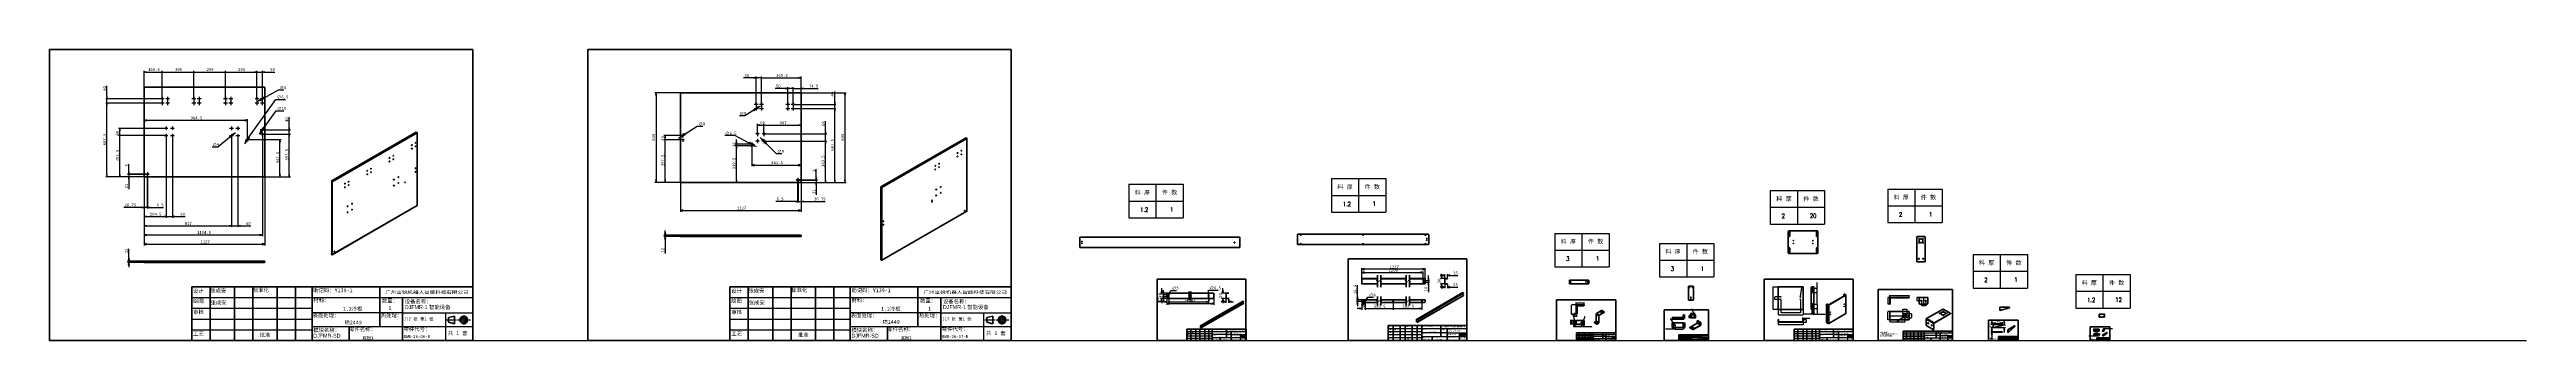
# Model space of a CAD drawing. Header units: millimetres. Extents: x 1521 to 290450, y -90694 to 6693.
# Drawn here: x 2368 to 25519, y -5627 to -2913 of the extents above; entities that cross this region are included whole.
import ezdxf
from ezdxf.enums import TextEntityAlignment as Align

# ---------------------------------------------------------------- set-up
doc = ezdxf.new("R2010")
doc.units = ezdxf.units.MM
doc.linetypes.add('CHAIN', pattern=[0.3543, 0.2362, -0.0295, 0.0591, -0.0295])
for name, color, linetype, lineweight, true_color in [('中心标记 (ISO)', 1, 'Continuous', 25, 0xff0000), ('中心线 (ISO)', 1, 'Continuous', 25, 0xff0000), ('尺寸 (ISO)', 5, 'Continuous', 25, 0x0000ff), ('尺寸 (ISO) @ 1', 5, 'Continuous', 25, 0x0000ff)]:
    doc.layers.add(name, color=color, linetype=linetype, lineweight=lineweight, true_color=true_color)
for name, color, linetype, lineweight in [('可见 (ISO)', 7, 'Continuous', 50), ('可见窄的 (ISO)', 7, 'Continuous', 35), ('图框 (ISO)', 7, 'Continuous', 70), ('折线 (ISO)', 7, 'Continuous', 50), ('标注线', 3, 'Continuous', 18), ('标题 (ISO)', 7, 'Continuous', 50), ('符号 (ISO)', 7, 'Continuous', 25)]:
    doc.layers.add(name, color=color, linetype=linetype, lineweight=lineweight)
doc.styles.add('DIM', font='romans.shx', dxfattribs={"width": 0.8, "bigfont": 'bigfont.shx'})
doc.styles.get("Standard").update_dxf_attribs({"font": 'arial.ttf'})
doc.styles.add('文本样式126', font='simfang.ttf', dxfattribs={"width": 1.3})
doc.styles.add('文本样式19', font='tahoma.ttf')
doc.styles.add('文本样式91', font='simfang.ttf')
doc.styles.add('注释文本 (ISO)', font='simfang.ttf')
doc.dimstyles.new('Annotative', dxfattribs={"dimscale": 0, "dimtxt": 2.5, "dimasz": 2.5, "dimexe": 1.25, "dimexo": 0.625, "dimtad": 1, "dimtxsty": 'Standard', "dimcen": 2.5, "dimadec": 0, "dimazin": 0, "dimtfac": 1, "dimtmove": 0, "dimatfit": 3, "dimfxl": 0, "dimarcsym": 0})
doc.dimstyles.new('ISO-25', dxfattribs={"dimtxt": 2.5, "dimasz": 2.5, "dimexe": 1.25, "dimexo": 0.625, "dimtad": 1, "dimtxsty": 'Standard', "dimcen": 2.5, "dimadec": 0, "dimazin": 0, "dimtfac": 1, "dimtmove": 0, "dimatfit": 3, "dimfxl": 0, "dimarcsym": 0})
doc.dimstyles.new('默认 (GB)', dxfattribs={"dimscale": 11.111111, "dimtxt": 2.5, "dimasz": 2, "dimexe": 1, "dimexo": 0, "dimgap": 0.75, "dimtad": 1, "dimtoh": 1, "dimrnd": 1e-08, "dimdsep": 46, "dimtxsty": '注释文本 (ISO)', "dimblk": 'Filled-2', "dimcen": 0.09, "dimdle": 10, "dimclrd": 256, "dimclre": 256, "dimclrt": 256, "dimaunit": 1, "dimadec": 3, "dimazin": 2, "dimtfac": 0.52, "dimtmove": 0, "dimatfit": 3, "dimldrblk": 'Filled-1', "dimfxl": 0, "dimtolj": 1, "dimlwd": -1, "dimlwe": -1, "dimarcsym": 0})

# ---------------------------------------------------------------- blocks, each defined once
blk = doc.blocks.new('图框 A3-A4')
at = {"layer": '图框 (ISO)'}
for p, q in [((287, 200), (10, 200)), ((10, 200), (10, 10)), ((287, 10), (287, 200)), ((10, 10), (287, 10))]:
    blk.add_line(p, q, dxfattribs=at)
blk = doc.blocks.new('标题栏 GB1')
at = {"layer": '标题 (ISO)'}
for p, q in [((194.6, 65.2), (194.6, 72.2)), ((194.6, 72.2), (378.6, 72.2)), ((194.6, 37.2), (194.6, 65.2)), ((206.6, 65.2), (206.6, 72.2)), ((206.6, 37.2), (206.6, 65.2)), ((222.6, 65.2), (222.6, 72.2)), ((222.6, 44.2), (222.6, 65.2)), ((234.6, 65.2), (234.6, 72.2)), ((234.6, 37.2), (234.6, 65.2)), ((250.6, 65.2), (250.6, 72.2)), ((250.6, 37.2), (250.6, 65.2)), ((262.6, 65.2), (262.6, 72.2)), ((262.6, 37.2), (262.6, 65.2)), ((273.3, 65.2), (273.3, 72.2)), ((273.3, 65.2), (273.3, 37.2)), ((317.6, 65.2), (317.6, 72.2)), ((317.6, 55.2), (317.6, 65.2)), ((378.6, 72.2), (378.6, 65.2)), ((378.6, 65.2), (378.6, 37.2)), ((317.6, 55.2), (317.6, 46.2)), ((366.6, 53.1), (362.6, 52.1)), ((362.6, 52.1), (362.6, 49.1)), ((362.6, 49.1), (366.6, 48.1)), ((366.6, 48.1), (366.6, 53.1)), ((378.6, 37.2), (194.6, 37.2)), ((222.6, 44.2), (222.6, 37.2)), ((297.6, 46.2), (297.6, 37.2))]:
    blk.add_line(p, q, dxfattribs=at)
at = {"layer": '标题 (ISO)', "lineweight": 25}
for p, q in [((194.6, 65.2), (273.3, 65.2)), ((273.3, 65.2), (378.6, 65.2)), ((194.6, 58.2), (273.3, 58.2)), ((194.6, 51.2), (273.3, 51.2)), ((332.6, 55.2), (273.3, 55.2)), ((332.6, 55.2), (378.6, 55.2)), ((360.6, 55.2), (360.6, 46.2)), ((361.3, 50.6), (367.9, 50.6)), ((368.5, 50.6), (370.1, 50.6)), ((370.1, 50.6), (377, 50.6)), ((372.6, 53.6), (372.6, 47.6)), ((194.6, 44.2), (273.3, 44.2)), ((273.3, 46.2), (378.6, 46.2)), ((360.6, 46.2), (360.6, 37.2))]:
    blk.add_line(p, q, dxfattribs=at)
at = {"layer": '标题 (ISO)', "lineweight": 50}
blk.add_line((332.6, 65.2), (332.6, 37.2), dxfattribs=at)
at = {"layer": '标题 (ISO)'}
for radius in [2.5, 1.5]:
    blk.add_circle((372.6, 50.6), radius, dxfattribs=at)
at = {"layer": '标题 (ISO)', "style": '文本样式126', "width": 1.3}
blk.add_text('广州富锐机器人智能科技有限公司', height=2, dxfattribs=at).set_placement((348.5, 68.7), align=Align.MIDDLE_CENTER)
at = {"layer": '标题 (ISO)', "char_height": 2.5, "style": '注释文本 (ISO)'}
for s, insert, attachment_point in [('\\f仿宋|b0|i0;设计', (195.4, 70.8), 1), ('张成安', (206.7, 71), 1), ('\\f仿宋|b0|i0;标准化', (234.6, 71.3), 1), ('助记码：Y139-1', (274.1, 71.2), 1), ('\\f仿宋|b0|i0;材料：', (274.2, 64.7), 1), ('\\f仿宋|b0|i0;绘图', (195.4, 64.3), 1), ('\\f仿宋|b0|i0;审核', (195.5, 57.1), 1), ('张成安', (206.9, 63.2), 1), ('\\f仿宋|b0|i0;热处理：', (318.3, 54.8), 1), ('\\f仿宋|b0|i0;数量：', (319, 64.4), 1), ('\\f仿宋|b0|i0;批准', (242.6, 40.7), 5), ('\\f仿宋|b0|i0;零件名称：', (297.6, 45.8), 1), ('\\f仿宋|b0|i0;零件代号：', (333.2, 45.9), 1)]:
    blk.add_mtext(s, dxfattribs=dict(at, insert=insert, attachment_point=attachment_point))
at = {"layer": '标题 (ISO)', "char_height": 2.5, "attachment_point": 1, "style": '注释文本 (ISO)'}
for s, insert, width in [('\\f仿宋|b0|i0;表面处理：', (273.7, 54.8), 18.713), ('\\f仿宋|b0|i0;工艺', (195.5, 42.9), 7.485), ('  共 1 套', (358.3, 43.2), 17.792)]:
    blk.add_mtext(s, dxfattribs=dict(at, insert=insert, width=width))
at = {"layer": '标题 (ISO)', "insert": (333.7, 52.2), "char_height": 2, "width": 27.237, "attachment_point": 1, "line_spacing_factor": 0.856364, "style": '注释文本 (ISO)'}
blk.add_mtext('\\f仿宋|b0|i0;\\H2.0000;共7 张 第1 张', dxfattribs=at)
at = {"layer": '标题 (ISO)', "char_height": 2.5, "attachment_point": 1, "line_spacing_factor": 0.872369, "style": '注释文本 (ISO)'}
for s, insert in [('设备名称：\\P\\fArial|b0|i0;\\H2.5000;DJFMR-1 智能设备', (334, 63.9)), ('模块名称：\\P\\fArial|b0|i0;\\H2.5000;DJFMR-SD', (274.1, 45.2))]:
    blk.add_mtext(s, dxfattribs=dict(at, insert=insert))
at = {"layer": '标题 (ISO)'}
for tag, p, height, style in [('材料_001', (273.8, 56.8), 2.5, '注释文本 (ISO)'), ('零件代号_001', (297.3, 38.2), 2, '文本样式91'), ('描述_001', (333.2, 38.7), 2, '文本样式91')]:
    blk.add_attdef(tag, p, '', height=height, dxfattribs=dict(at, style=style))
at = {"layer": '标题 (ISO)', "style": '文本样式91'}
blk.add_attdef('热处理', text='', height=2, dxfattribs=at).set_placement((318.2, 50.6), align=Align.TOP_LEFT)
at = {"layer": '标题 (ISO)', "style": '文本样式19'}
for tag, p in [('工程核准人', (256.6, 40.7)), ('工程批准日期', (267.9, 40.7))]:
    blk.add_attdef(tag, text='', height=1, dxfattribs=at).set_placement(p, align=Align.MIDDLE_CENTER)
blk = doc.blocks.new('_DotSmall')
at = {"color": 0, "linetype": 'ByBlock', "const_width": 0.5}
blk.add_lwpolyline([(-0.0625, 0, 1), (0.0625, 0, 1)], format="xyb", close=True, dxfattribs=at)
blk = doc.blocks.new('Filled-1')
at = {"color": 0}
for p, q in [((0, 0), (-1, 0.125)), ((-1, 0.125), (-1, -0.125)), ((-1, 0), (0, 0)), ((-1, -0.125), (0, 0))]:
    blk.add_line(p, q, dxfattribs=at)
at = {"color": 0, "flags": 128}
blk.add_lwpolyline([(-1, -0.125), (0, 0), (-1, 0.125), (-1, -0.125)], dxfattribs=at)
at = {"color": 0}
blk.add_solid([(-1, -0.125), (0, 0), (-1, 0.125), (-1, -0.125)], dxfattribs=at)
blk = doc.blocks.new('*D162')
at = {"layer": 'Defpoints', "color": 0, "transparency": 16777216}
for p in [(3252, -4097), (3279, -4079), (3279, -4386)]:
    blk.add_point(p, dxfattribs=at)
at = {"layer": '尺寸 (ISO)', "transparency": 16777216}
for p, q in [((3252, -4097), (3252, -4397)), ((3279, -4079), (3279, -4397)), ((3230, -4386), (3061, -4386)), ((3279, -4386), (3252, -4386)), ((3279, -4386), (3323, -4386))]:
    blk.add_line(p, q, dxfattribs=at)
at = {"layer": '尺寸 (ISO)', "transparency": 16777216, "xscale": 22.22222222222222, "yscale": 22.22222222222222, "zscale": 22.22222222222222}
blk.add_blockref('Filled-1', (3252, -4386), dxfattribs=at)
at = {"layer": '尺寸 (ISO)', "transparency": 16777216, "xscale": 22.22222222222222, "yscale": 22.22222222222222, "zscale": 22.22222222222222, "rotation": 180}
blk.add_blockref('_DotSmall', (3279, -4386), dxfattribs=at)
at = {"layer": '尺寸 (ISO)', "transparency": 16777216, "insert": (3069, -4349), "char_height": 27.8, "attachment_point": 1, "style": '注释文本 (ISO)'}
blk.add_mtext('\\A1;26.75', dxfattribs=at)
blk = doc.blocks.new('*D163')
at = {"layer": 'Defpoints', "color": 0, "transparency": 16777216}
for p in [(3279, -4079), (3285, -4079), (3285, -4386)]:
    blk.add_point(p, dxfattribs=at)
at = {"layer": '尺寸 (ISO)', "transparency": 16777216}
for p, q in [((3279, -4079), (3279, -4397)), ((3285, -4079), (3285, -4397)), ((3279, -4386), (3257, -4386)), ((3279, -4386), (3285, -4386)), ((3308, -4386), (3434, -4386))]:
    blk.add_line(p, q, dxfattribs=at)
at = {"layer": '尺寸 (ISO)', "transparency": 16777216, "xscale": 22.22222222222222, "yscale": 22.22222222222222, "zscale": 22.22222222222222}
blk.add_blockref('_DotSmall', (3279, -4386), dxfattribs=at)
at = {"layer": '尺寸 (ISO)', "transparency": 16777216, "xscale": 22.22222222222222, "yscale": 22.22222222222222, "zscale": 22.22222222222222, "rotation": 180}
blk.add_blockref('Filled-1', (3285, -4386), dxfattribs=at)
at = {"layer": '尺寸 (ISO)', "transparency": 16777216, "insert": (3369, -4349), "char_height": 27.8, "attachment_point": 1, "style": '注释文本 (ISO)'}
blk.add_mtext('\\A1;6.5', dxfattribs=at)
blk = doc.blocks.new('*D164')
at = {"layer": 'Defpoints', "color": 0, "transparency": 16777216}
for p in [(3457, -3716), (3252, -4097), (3457, -4471)]:
    blk.add_point(p, dxfattribs=at)
at = {"layer": '尺寸 (ISO)', "transparency": 16777216}
for p, q in [((3457, -3716), (3457, -4482)), ((3252, -4097), (3252, -4482)), ((3274, -4471), (3457, -4471))]:
    blk.add_line(p, q, dxfattribs=at)
at = {"layer": '尺寸 (ISO)', "transparency": 16777216, "xscale": 22.22222222222222, "yscale": 22.22222222222222, "zscale": 22.22222222222222, "rotation": 180}
blk.add_blockref('Filled-1', (3252, -4471), dxfattribs=at)
at = {"layer": '尺寸 (ISO)', "transparency": 16777216, "xscale": 22.22222222222222, "yscale": 22.22222222222222, "zscale": 22.22222222222222}
blk.add_blockref('_DotSmall', (3457, -4471), dxfattribs=at)
at = {"layer": '尺寸 (ISO)', "transparency": 16777216, "insert": (3306, -4435), "char_height": 27.8, "attachment_point": 1, "style": '注释文本 (ISO)'}
blk.add_mtext('\\A1;204.5', dxfattribs=at)
blk = doc.blocks.new('*D165')
at = {"layer": 'Defpoints', "color": 0, "transparency": 16777216}
for p in [(3457, -3716), (3517, -3716), (3517, -4471)]:
    blk.add_point(p, dxfattribs=at)
at = {"layer": '尺寸 (ISO)', "transparency": 16777216}
for p, q in [((3457, -3716), (3457, -4482)), ((3517, -3716), (3517, -4482)), ((3457, -4471), (3435, -4471)), ((3457, -4471), (3517, -4471)), ((3539, -4471), (3636, -4471))]:
    blk.add_line(p, q, dxfattribs=at)
at = {"layer": '尺寸 (ISO)', "transparency": 16777216, "xscale": 22.22222222222222, "yscale": 22.22222222222222, "zscale": 22.22222222222222}
blk.add_blockref('_DotSmall', (3457, -4471), dxfattribs=at)
at = {"layer": '尺寸 (ISO)', "transparency": 16777216, "xscale": 22.22222222222222, "yscale": 22.22222222222222, "zscale": 22.22222222222222, "rotation": 180}
blk.add_blockref('Filled-1', (3517, -4471), dxfattribs=at)
at = {"layer": '尺寸 (ISO)', "transparency": 16777216, "insert": (3591, -4435), "char_height": 27.8, "attachment_point": 1, "style": '注释文本 (ISO)'}
blk.add_mtext('\\A1;60', dxfattribs=at)
blk = doc.blocks.new('*D166')
at = {"layer": 'Defpoints', "color": 0, "transparency": 16777216}
for p in [(4069, -3716), (3252, -4097), (4069, -4557)]:
    blk.add_point(p, dxfattribs=at)
at = {"layer": '尺寸 (ISO)', "transparency": 16777216}
for p, q in [((4069, -3716), (4069, -4568)), ((3252, -4097), (3252, -4568)), ((3274, -4557), (4069, -4557))]:
    blk.add_line(p, q, dxfattribs=at)
at = {"layer": '尺寸 (ISO)', "transparency": 16777216, "xscale": 22.22222222222222, "yscale": 22.22222222222222, "zscale": 22.22222222222222, "rotation": 180}
blk.add_blockref('Filled-1', (3252, -4557), dxfattribs=at)
at = {"layer": '尺寸 (ISO)', "transparency": 16777216, "xscale": 22.22222222222222, "yscale": 22.22222222222222, "zscale": 22.22222222222222}
blk.add_blockref('_DotSmall', (4069, -4557), dxfattribs=at)
at = {"layer": '尺寸 (ISO)', "transparency": 16777216, "insert": (3633, -4521), "char_height": 27.8, "attachment_point": 1, "style": '注释文本 (ISO)'}
blk.add_mtext('\\A1;817', dxfattribs=at)
blk = doc.blocks.new('*D167')
at = {"layer": 'Defpoints', "color": 0, "transparency": 16777216}
for p in [(4069, -3716), (4129, -3716), (4129, -4557)]:
    blk.add_point(p, dxfattribs=at)
at = {"layer": '尺寸 (ISO)', "transparency": 16777216}
for p, q in [((4069, -3716), (4069, -4568)), ((4129, -3716), (4129, -4568)), ((4069, -4557), (4047, -4557)), ((4069, -4557), (4129, -4557)), ((4151, -4557), (4249, -4557))]:
    blk.add_line(p, q, dxfattribs=at)
at = {"layer": '尺寸 (ISO)', "transparency": 16777216, "xscale": 22.22222222222222, "yscale": 22.22222222222222, "zscale": 22.22222222222222}
blk.add_blockref('_DotSmall', (4069, -4557), dxfattribs=at)
at = {"layer": '尺寸 (ISO)', "transparency": 16777216, "xscale": 22.22222222222222, "yscale": 22.22222222222222, "zscale": 22.22222222222222, "rotation": 180}
blk.add_blockref('Filled-1', (4129, -4557), dxfattribs=at)
at = {"layer": '尺寸 (ISO)', "transparency": 16777216, "insert": (4204, -4521), "char_height": 27.8, "attachment_point": 1, "style": '注释文本 (ISO)'}
blk.add_mtext('\\A1;60', dxfattribs=at)
blk = doc.blocks.new('Filled-2')
at = {"color": 0}
for p, q in [((0, 0), (-1, 0.25)), ((-1, 0.25), (-1, -0.25)), ((-1, 0), (0, 0)), ((-1, -0.25), (0, 0))]:
    blk.add_line(p, q, dxfattribs=at)
at = {"color": 0, "flags": 128}
blk.add_lwpolyline([(-1, -0.25), (0, 0), (-1, 0.25), (-1, -0.25)], dxfattribs=at)
at = {"color": 0}
blk.add_solid([(-1, -0.25), (0, 0), (-1, 0.25), (-1, -0.25)], dxfattribs=at)
blk = doc.blocks.new('*D168')
at = {"layer": 'Defpoints', "color": 0, "transparency": 16777216}
for p in [(4357, -3702), (3252, -4097), (4357, -4643)]:
    blk.add_point(p, dxfattribs=at)
at = {"layer": '尺寸 (ISO)', "transparency": 16777216}
for p, q in [((4357, -3702), (4357, -4654)), ((3252, -4097), (3252, -4654)), ((3274, -4643), (4335, -4643))]:
    blk.add_line(p, q, dxfattribs=at)
at = {"layer": '尺寸 (ISO)', "transparency": 16777216, "xscale": 22.22222222222222, "yscale": 22.22222222222222, "zscale": 22.22222222222222, "rotation": 180}
blk.add_blockref('Filled-2', (3252, -4643), dxfattribs=at)
at = {"layer": '尺寸 (ISO)', "transparency": 16777216, "xscale": 22.22222222222222, "yscale": 22.22222222222222, "zscale": 22.22222222222222}
blk.add_blockref('Filled-2', (4357, -4643), dxfattribs=at)
at = {"layer": '尺寸 (ISO)', "transparency": 16777216, "insert": (3747, -4606), "char_height": 27.8, "attachment_point": 1, "style": '注释文本 (ISO)'}
blk.add_mtext('\\A1;1104.5', dxfattribs=at)
blk = doc.blocks.new('*D169')
at = {"layer": 'Defpoints', "color": 0, "transparency": 16777216}
for p in [(3252, -4097), (4379, -4097), (4379, -4728)]:
    blk.add_point(p, dxfattribs=at)
at = {"layer": '尺寸 (ISO)', "transparency": 16777216}
for p, q in [((3252, -4097), (3252, -4740)), ((4379, -4097), (4379, -4740)), ((3274, -4728), (4357, -4728))]:
    blk.add_line(p, q, dxfattribs=at)
at = {"layer": '尺寸 (ISO)', "transparency": 16777216, "xscale": 22.22222222222222, "yscale": 22.22222222222222, "zscale": 22.22222222222222, "rotation": 180}
blk.add_blockref('Filled-2', (3252, -4728), dxfattribs=at)
at = {"layer": '尺寸 (ISO)', "transparency": 16777216, "xscale": 22.22222222222222, "yscale": 22.22222222222222, "zscale": 22.22222222222222}
blk.add_blockref('Filled-2', (4379, -4728), dxfattribs=at)
at = {"layer": '尺寸 (ISO)', "transparency": 16777216, "insert": (3779, -4692), "char_height": 27.8, "attachment_point": 1, "style": '注释文本 (ISO)'}
blk.add_mtext('\\A1;1127', dxfattribs=at)
blk = doc.blocks.new('*D170')
at = {"layer": 'Defpoints', "color": 0, "transparency": 16777216}
for p in [(3109, -4079), (3252, -4100), (3279, -4079)]:
    blk.add_point(p, dxfattribs=at)
at = {"layer": '尺寸 (ISO)', "transparency": 16777216}
for p, q in [((3279, -4079), (3098, -4079)), ((3252, -4100), (3098, -4100)), ((3109, -4079), (3109, -4034)), ((3109, -4079), (3109, -4100)), ((3109, -4122), (3109, -4217))]:
    blk.add_line(p, q, dxfattribs=at)
at = {"layer": '尺寸 (ISO)', "transparency": 16777216, "xscale": 22.22222222222222, "yscale": 22.22222222222222, "zscale": 22.22222222222222}
for name, p, rotation in [('_DotSmall', (3109, -4079), 270), ('Filled-1', (3109, -4100), 90)]:
    blk.add_blockref(name, p, dxfattribs=dict(at, rotation=rotation))
at = {"layer": '尺寸 (ISO)', "transparency": 16777216, "insert": (3073, -4208), "char_height": 27.8, "attachment_point": 1, "rotation": 90, "style": '注释文本 (ISO)'}
blk.add_mtext('\\A1;21', dxfattribs=at)
blk = doc.blocks.new('*D171')
at = {"layer": 'Defpoints', "color": 0, "transparency": 16777216}
for p in [(3109, -4076), (3279, -4076), (3279, -4079)]:
    blk.add_point(p, dxfattribs=at)
at = {"layer": '尺寸 (ISO)', "transparency": 16777216}
for p, q in [((3279, -4076), (3098, -4076)), ((3279, -4079), (3098, -4079)), ((3109, -4054), (3109, -3981)), ((3109, -4079), (3109, -4076)), ((3109, -4079), (3109, -4101))]:
    blk.add_line(p, q, dxfattribs=at)
at = {"layer": '尺寸 (ISO)', "transparency": 16777216, "xscale": 22.22222222222222, "yscale": 22.22222222222222, "zscale": 22.22222222222222}
for name, p, rotation in [('_DotSmall', (3109, -4079), 90), ('Filled-1', (3109, -4076), 270)]:
    blk.add_blockref(name, p, dxfattribs=dict(at, rotation=rotation))
at = {"layer": '尺寸 (ISO)', "transparency": 16777216, "insert": (3073, -4005), "char_height": 27.8, "attachment_point": 1, "rotation": 90, "style": '注释文本 (ISO)'}
blk.add_mtext('\\A1;3', dxfattribs=at)
blk = doc.blocks.new('*D172')
at = {"layer": 'Defpoints', "color": 0, "transparency": 16777216}
for p in [(3024, -3716), (3457, -3716), (3252, -4100)]:
    blk.add_point(p, dxfattribs=at)
at = {"layer": '尺寸 (ISO)', "transparency": 16777216}
for p, q in [((3457, -3716), (3013, -3716)), ((3024, -4078), (3024, -3716)), ((3252, -4100), (3013, -4100))]:
    blk.add_line(p, q, dxfattribs=at)
at = {"layer": '尺寸 (ISO)', "transparency": 16777216, "xscale": 22.22222222222222, "yscale": 22.22222222222222, "zscale": 22.22222222222222}
for name, p, rotation in [('_DotSmall', (3024, -3716), 90), ('Filled-1', (3024, -4100), 270)]:
    blk.add_blockref(name, p, dxfattribs=dict(at, rotation=rotation))
at = {"layer": '尺寸 (ISO)', "transparency": 16777216, "insert": (2987, -3956), "char_height": 27.8, "attachment_point": 1, "rotation": 90, "style": '注释文本 (ISO)'}
blk.add_mtext('\\A1;383.5', dxfattribs=at)
blk = doc.blocks.new('*D173')
at = {"layer": 'Defpoints', "color": 0, "transparency": 16777216}
for p in [(3024, -3648), (3457, -3648), (3457, -3716)]:
    blk.add_point(p, dxfattribs=at)
at = {"layer": '尺寸 (ISO)', "transparency": 16777216}
for p, q in [((3457, -3648), (3013, -3648)), ((3024, -3716), (3024, -3670)), ((3457, -3716), (3013, -3716))]:
    blk.add_line(p, q, dxfattribs=at)
at = {"layer": '尺寸 (ISO)', "transparency": 16777216, "xscale": 22.22222222222222, "yscale": 22.22222222222222, "zscale": 22.22222222222222}
for name, p, rotation in [('Filled-1', (3024, -3648), 90), ('_DotSmall', (3024, -3716), 270)]:
    blk.add_blockref(name, p, dxfattribs=dict(at, rotation=rotation))
at = {"layer": '尺寸 (ISO)', "transparency": 16777216, "insert": (2987, -3715), "char_height": 27.8, "attachment_point": 1, "rotation": 90, "style": '注释文本 (ISO)'}
blk.add_mtext('\\A1;68', dxfattribs=at)
blk = doc.blocks.new('*D174')
at = {"layer": 'Defpoints', "color": 0, "transparency": 16777216}
for p in [(4357, -3702), (4608, -3702), (4377, -4100)]:
    blk.add_point(p, dxfattribs=at)
at = {"layer": '尺寸 (ISO)', "transparency": 16777216}
for p, q in [((4357, -3702), (4619, -3702)), ((4608, -4078), (4608, -3702)), ((4377, -4100), (4619, -4100))]:
    blk.add_line(p, q, dxfattribs=at)
at = {"layer": '尺寸 (ISO)', "transparency": 16777216, "xscale": 22.22222222222222, "yscale": 22.22222222222222, "zscale": 22.22222222222222}
for name, p, rotation in [('_DotSmall', (4608, -3702), 90), ('Filled-1', (4608, -4100), 270)]:
    blk.add_blockref(name, p, dxfattribs=dict(at, rotation=rotation))
at = {"layer": '尺寸 (ISO)', "transparency": 16777216, "insert": (4571, -3949), "char_height": 27.8, "attachment_point": 1, "rotation": 90, "style": '注释文本 (ISO)'}
blk.add_mtext('\\A1;397.5', dxfattribs=at)
blk = doc.blocks.new('*D175')
at = {"layer": 'Defpoints', "color": 0, "transparency": 16777216}
for p in [(4357, -3662), (4357, -3702), (4608, -3662)]:
    blk.add_point(p, dxfattribs=at)
at = {"layer": '尺寸 (ISO)', "transparency": 16777216}
for p, q in [((4357, -3662), (4619, -3662)), ((4357, -3702), (4619, -3702)), ((4608, -3640), (4608, -3542)), ((4608, -3702), (4608, -3662)), ((4608, -3702), (4608, -3724))]:
    blk.add_line(p, q, dxfattribs=at)
at = {"layer": '尺寸 (ISO)', "transparency": 16777216, "xscale": 22.22222222222222, "yscale": 22.22222222222222, "zscale": 22.22222222222222}
for name, p, rotation in [('_DotSmall', (4608, -3702), 90), ('Filled-1', (4608, -3662), 270)]:
    blk.add_blockref(name, p, dxfattribs=dict(at, rotation=rotation))
at = {"layer": '尺寸 (ISO)', "transparency": 16777216, "insert": (4571, -3588), "char_height": 27.8, "attachment_point": 1, "rotation": 90, "style": '注释文本 (ISO)'}
blk.add_mtext('\\A1;40', dxfattribs=at)
blk = doc.blocks.new('*D176')
at = {"layer": 'Defpoints', "color": 0, "transparency": 16777216}
for p in [(3422, -3122), (3252, -3267), (3422, -3372)]:
    blk.add_point(p, dxfattribs=at)
at = {"layer": '尺寸 (ISO)', "transparency": 16777216}
for p, q in [((3252, -3267), (3252, -3111)), ((3274, -3122), (3422, -3122)), ((3422, -3372), (3422, -3111))]:
    blk.add_line(p, q, dxfattribs=at)
at = {"layer": '尺寸 (ISO)', "transparency": 16777216, "xscale": 22.22222222222222, "yscale": 22.22222222222222, "zscale": 22.22222222222222, "rotation": 180}
blk.add_blockref('Filled-1', (3252, -3122), dxfattribs=at)
at = {"layer": '尺寸 (ISO)', "transparency": 16777216, "xscale": 22.22222222222222, "yscale": 22.22222222222222, "zscale": 22.22222222222222}
blk.add_blockref('_DotSmall', (3422, -3122), dxfattribs=at)
at = {"layer": '尺寸 (ISO)', "transparency": 16777216, "insert": (3289, -3085), "char_height": 27.8, "attachment_point": 1, "style": '注释文本 (ISO)'}
blk.add_mtext('\\A1;169.5', dxfattribs=at)
blk = doc.blocks.new('*D177')
at = {"layer": 'Defpoints', "color": 0, "transparency": 16777216}
for p in [(3717, -3122), (3422, -3372), (3717, -3372)]:
    blk.add_point(p, dxfattribs=at)
at = {"layer": '尺寸 (ISO)', "transparency": 16777216}
for p, q in [((3422, -3372), (3422, -3111)), ((3422, -3122), (3717, -3122)), ((3717, -3372), (3717, -3111))]:
    blk.add_line(p, q, dxfattribs=at)
at = {"layer": '尺寸 (ISO)', "transparency": 16777216, "xscale": 22.22222222222222, "yscale": 22.22222222222222, "zscale": 22.22222222222222, "rotation": 180}
blk.add_blockref('_DotSmall', (3422, -3122), dxfattribs=at)
at = {"layer": '尺寸 (ISO)', "transparency": 16777216, "xscale": 22.22222222222222, "yscale": 22.22222222222222, "zscale": 22.22222222222222}
blk.add_blockref('_DotSmall', (3717, -3122), dxfattribs=at)
at = {"layer": '尺寸 (ISO)', "transparency": 16777216, "insert": (3541, -3085), "char_height": 27.8, "attachment_point": 1, "style": '注释文本 (ISO)'}
blk.add_mtext('\\A1;295', dxfattribs=at)
blk = doc.blocks.new('*D178')
at = {"layer": 'Defpoints', "color": 0, "transparency": 16777216}
for p in [(4012, -3122), (3717, -3372), (4012, -3372)]:
    blk.add_point(p, dxfattribs=at)
at = {"layer": '尺寸 (ISO)', "transparency": 16777216}
for p, q in [((3717, -3372), (3717, -3111)), ((3717, -3122), (4012, -3122)), ((4012, -3372), (4012, -3111))]:
    blk.add_line(p, q, dxfattribs=at)
at = {"layer": '尺寸 (ISO)', "transparency": 16777216, "xscale": 22.22222222222222, "yscale": 22.22222222222222, "zscale": 22.22222222222222, "rotation": 180}
blk.add_blockref('_DotSmall', (3717, -3122), dxfattribs=at)
at = {"layer": '尺寸 (ISO)', "transparency": 16777216, "xscale": 22.22222222222222, "yscale": 22.22222222222222, "zscale": 22.22222222222222}
blk.add_blockref('_DotSmall', (4012, -3122), dxfattribs=at)
at = {"layer": '尺寸 (ISO)', "transparency": 16777216, "insert": (3836, -3085), "char_height": 27.8, "attachment_point": 1, "style": '注释文本 (ISO)'}
blk.add_mtext('\\A1;295', dxfattribs=at)
blk = doc.blocks.new('*D179')
at = {"layer": 'Defpoints', "color": 0, "transparency": 16777216}
for p in [(4307, -3122), (4012, -3372), (4307, -3372)]:
    blk.add_point(p, dxfattribs=at)
at = {"layer": '尺寸 (ISO)', "transparency": 16777216}
for p, q in [((4012, -3372), (4012, -3111)), ((4012, -3122), (4307, -3122)), ((4307, -3372), (4307, -3111))]:
    blk.add_line(p, q, dxfattribs=at)
at = {"layer": '尺寸 (ISO)', "transparency": 16777216, "xscale": 22.22222222222222, "yscale": 22.22222222222222, "zscale": 22.22222222222222, "rotation": 180}
blk.add_blockref('_DotSmall', (4012, -3122), dxfattribs=at)
at = {"layer": '尺寸 (ISO)', "transparency": 16777216, "xscale": 22.22222222222222, "yscale": 22.22222222222222, "zscale": 22.22222222222222}
blk.add_blockref('_DotSmall', (4307, -3122), dxfattribs=at)
at = {"layer": '尺寸 (ISO)', "transparency": 16777216, "insert": (4131, -3085), "char_height": 27.8, "attachment_point": 1, "style": '注释文本 (ISO)'}
blk.add_mtext('\\A1;295', dxfattribs=at)
blk = doc.blocks.new('*D180')
at = {"layer": 'Defpoints', "color": 0, "transparency": 16777216}
for p in [(4357, -3122), (4307, -3372), (4357, -3372)]:
    blk.add_point(p, dxfattribs=at)
at = {"layer": '尺寸 (ISO)', "transparency": 16777216}
for p, q in [((4307, -3122), (4285, -3122)), ((4307, -3372), (4307, -3111)), ((4307, -3122), (4357, -3122)), ((4357, -3372), (4357, -3111)), ((4379, -3122), (4475, -3122))]:
    blk.add_line(p, q, dxfattribs=at)
at = {"layer": '尺寸 (ISO)', "transparency": 16777216, "xscale": 22.22222222222222, "yscale": 22.22222222222222, "zscale": 22.22222222222222}
blk.add_blockref('_DotSmall', (4307, -3122), dxfattribs=at)
at = {"layer": '尺寸 (ISO)', "transparency": 16777216, "xscale": 22.22222222222222, "yscale": 22.22222222222222, "zscale": 22.22222222222222, "rotation": 180}
blk.add_blockref('Filled-1', (4357, -3122), dxfattribs=at)
at = {"layer": '尺寸 (ISO)', "transparency": 16777216, "insert": (4431, -3085), "char_height": 27.8, "attachment_point": 1, "style": '注释文本 (ISO)'}
blk.add_mtext('\\A1;50', dxfattribs=at)
blk = doc.blocks.new('*D181')
at = {"layer": 'Defpoints', "color": 0, "transparency": 16777216}
for p in [(2905, -3412), (3422, -3412), (3252, -4100)]:
    blk.add_point(p, dxfattribs=at)
at = {"layer": '尺寸 (ISO)', "transparency": 16777216}
for p, q in [((3422, -3412), (2894, -3412)), ((2905, -4078), (2905, -3412)), ((3252, -4100), (2894, -4100))]:
    blk.add_line(p, q, dxfattribs=at)
at = {"layer": '尺寸 (ISO)', "transparency": 16777216, "xscale": 22.22222222222222, "yscale": 22.22222222222222, "zscale": 22.22222222222222}
for name, p, rotation in [('_DotSmall', (2905, -3412), 90), ('Filled-1', (2905, -4100), 270)]:
    blk.add_blockref(name, p, dxfattribs=dict(at, rotation=rotation))
at = {"layer": '尺寸 (ISO)', "transparency": 16777216, "insert": (2869, -3805), "char_height": 27.8, "attachment_point": 1, "rotation": 90, "style": '注释文本 (ISO)'}
blk.add_mtext('\\A1;687.5', dxfattribs=at)
blk = doc.blocks.new('*D182')
at = {"layer": 'Defpoints', "color": 0, "transparency": 16777216}
for p in [(2905, -3372), (3422, -3372), (3422, -3412)]:
    blk.add_point(p, dxfattribs=at)
at = {"layer": '尺寸 (ISO)', "transparency": 16777216}
for p, q in [((3422, -3372), (2894, -3372)), ((3422, -3412), (2894, -3412)), ((2905, -3350), (2905, -3252)), ((2905, -3412), (2905, -3372)), ((2905, -3412), (2905, -3434))]:
    blk.add_line(p, q, dxfattribs=at)
at = {"layer": '尺寸 (ISO)', "transparency": 16777216, "xscale": 22.22222222222222, "yscale": 22.22222222222222, "zscale": 22.22222222222222}
for name, p, rotation in [('_DotSmall', (2905, -3412), 90), ('Filled-1', (2905, -3372), 270)]:
    blk.add_blockref(name, p, dxfattribs=dict(at, rotation=rotation))
at = {"layer": '尺寸 (ISO)', "transparency": 16777216, "insert": (2869, -3298), "char_height": 27.8, "attachment_point": 1, "rotation": 90, "style": '注释文本 (ISO)'}
blk.add_mtext('\\A1;40', dxfattribs=at)
blk = doc.blocks.new('*D183')
at = {"layer": 'Defpoints', "color": 0, "transparency": 16777216}
for p in [(4217, -3752), (4522, -3752), (4377, -4100)]:
    blk.add_point(p, dxfattribs=at)
at = {"layer": '尺寸 (ISO)', "transparency": 16777216}
for p, q in [((4217, -3752), (4533, -3752)), ((4522, -4078), (4522, -3774)), ((4377, -4100), (4533, -4100))]:
    blk.add_line(p, q, dxfattribs=at)
at = {"layer": '尺寸 (ISO)', "transparency": 16777216, "xscale": 22.22222222222222, "yscale": 22.22222222222222, "zscale": 22.22222222222222}
for p, rotation in [((4522, -3752), 90), ((4522, -4100), 270)]:
    blk.add_blockref('Filled-2', p, dxfattribs=dict(at, rotation=rotation))
at = {"layer": '尺寸 (ISO)', "transparency": 16777216, "insert": (4486, -3974), "char_height": 27.8, "attachment_point": 1, "rotation": 90, "style": '注释文本 (ISO)'}
blk.add_mtext('\\A1;347.5', dxfattribs=at)
blk = doc.blocks.new('*D184')
at = {"layer": 'Defpoints', "color": 0, "transparency": 16777216}
for p in [(3252, -3573), (3252, -3573), (4217, -3752)]:
    blk.add_point(p, dxfattribs=at)
at = {"layer": '尺寸 (ISO)', "transparency": 16777216}
for p, q in [((4195, -3573), (3274, -3573)), ((4217, -3752), (4217, -3561))]:
    blk.add_line(p, q, dxfattribs=at)
at = {"layer": '尺寸 (ISO)', "transparency": 16777216, "xscale": 22.22222222222222, "yscale": 22.22222222222222, "zscale": 22.22222222222222, "rotation": 180}
blk.add_blockref('Filled-2', (3252, -3573), dxfattribs=at)
at = {"layer": '尺寸 (ISO)', "transparency": 16777216, "xscale": 22.22222222222222, "yscale": 22.22222222222222, "zscale": 22.22222222222222}
blk.add_blockref('Filled-2', (4217, -3573), dxfattribs=at)
at = {"layer": '尺寸 (ISO)', "transparency": 16777216, "insert": (3686, -3536), "char_height": 27.8, "attachment_point": 1, "style": '注释文本 (ISO)'}
blk.add_mtext('\\A1;964.5', dxfattribs=at)
blk = doc.blocks.new('*D185')
at = {"layer": 'Defpoints', "color": 0, "transparency": 16777216}
for p in [(4066, -3719), (4073, -3713)]:
    blk.add_point(p, dxfattribs=at)
at = {"layer": '尺寸 (ISO)', "transparency": 16777216}
for p, q in [((4090, -3699), (4107, -3685)), ((3940, -3823), (3889, -3823)), ((4049, -3733), (3940, -3823)), ((4073, -3713), (4066, -3719))]:
    blk.add_line(p, q, dxfattribs=at)
at = {"layer": '尺寸 (ISO)', "transparency": 16777216, "xscale": 22.22222222222222, "yscale": 22.22222222222222, "zscale": 22.22222222222222}
for p, rotation in [((4073, -3713), 219.7290458300599), ((4066, -3719), 39.7290458300599)]:
    blk.add_blockref('Filled-2', p, dxfattribs=dict(at, rotation=rotation))
at = {"layer": '尺寸 (ISO)', "transparency": 16777216, "insert": (3889, -3787), "char_height": 27.8, "attachment_point": 1, "style": '注释文本 (ISO)'}
blk.add_mtext('\\A1;∅9', dxfattribs=at)
blk = doc.blocks.new('*D186')
at = {"layer": 'Defpoints', "color": 0, "transparency": 16777216}
for p in [(4215, -3755), (4219, -3750)]:
    blk.add_point(p, dxfattribs=at)
at = {"layer": '尺寸 (ISO)', "transparency": 16777216}
for p, q in [((4231, -3731), (4482, -3377)), ((4482, -3377), (4574, -3377)), ((4202, -3773), (4189, -3791)), ((4215, -3755), (4219, -3750))]:
    blk.add_line(p, q, dxfattribs=at)
at = {"layer": '尺寸 (ISO)', "transparency": 16777216, "xscale": 22.22222222222222, "yscale": 22.22222222222222, "zscale": 22.22222222222222}
for p, rotation in [((4215, -3755), 54.67836783599287), ((4219, -3750), 234.6783678359929)]:
    blk.add_blockref('Filled-2', p, dxfattribs=dict(at, rotation=rotation))
at = {"layer": '尺寸 (ISO)', "transparency": 16777216, "insert": (4491, -3341), "char_height": 27.8, "attachment_point": 1, "style": '注释文本 (ISO)'}
blk.add_mtext('\\A1;∅6.5', dxfattribs=at)
blk = doc.blocks.new('*D187')
at = {"layer": 'Defpoints', "color": 0, "transparency": 16777216}
for p in [(4353, -3374), (4360, -3370)]:
    blk.add_point(p, dxfattribs=at)
at = {"layer": '尺寸 (ISO)', "transparency": 16777216}
for p, q in [((4334, -3385), (4314, -3396)), ((4353, -3374), (4360, -3370)), ((4380, -3360), (4507, -3289)), ((4507, -3289), (4558, -3289))]:
    blk.add_line(p, q, dxfattribs=at)
at = {"layer": '尺寸 (ISO)', "transparency": 16777216, "xscale": 22.22222222222222, "yscale": 22.22222222222222, "zscale": 22.22222222222222}
for p, rotation in [((4353, -3374), 28.98960411437403), ((4360, -3370), 208.989604114374)]:
    blk.add_blockref('Filled-2', p, dxfattribs=dict(at, rotation=rotation))
at = {"layer": '尺寸 (ISO)', "transparency": 16777216, "insert": (4515, -3253), "char_height": 27.8, "attachment_point": 1, "style": '注释文本 (ISO)'}
blk.add_mtext('\\A1;∅8', dxfattribs=at)
blk = doc.blocks.new('*D188')
at = {"layer": 'Defpoints', "color": 0, "transparency": 16777216}
for p in [(4354, -3666), (4360, -3658)]:
    blk.add_point(p, dxfattribs=at)
at = {"layer": '尺寸 (ISO)', "transparency": 16777216}
for p, q in [((4341, -3684), (4328, -3702)), ((4354, -3666), (4360, -3658)), ((4373, -3640), (4485, -3484)), ((4485, -3484), (4557, -3484))]:
    blk.add_line(p, q, dxfattribs=at)
at = {"layer": '尺寸 (ISO)', "transparency": 16777216, "xscale": 22.22222222222222, "yscale": 22.22222222222222, "zscale": 22.22222222222222}
for p, rotation in [((4354, -3666), 54.14896263960961), ((4360, -3658), 234.1489626396096)]:
    blk.add_blockref('Filled-2', p, dxfattribs=dict(at, rotation=rotation))
at = {"layer": '尺寸 (ISO)', "transparency": 16777216, "insert": (4494, -3448), "char_height": 27.8, "attachment_point": 1, "style": '注释文本 (ISO)'}
blk.add_mtext('\\A1;∅10', dxfattribs=at)
blk = doc.blocks.new('*D189')
at = {"layer": 'Defpoints', "color": 0, "transparency": 16777216}
for p in [(3109, -4900), (3252, -4888), (3252, -4900)]:
    blk.add_point(p, dxfattribs=at)
at = {"layer": '尺寸 (ISO)', "transparency": 16777216}
for p, q in [((3109, -4865), (3109, -4772)), ((3252, -4888), (3098, -4888)), ((3252, -4900), (3098, -4900)), ((3109, -4900), (3109, -4888)), ((3109, -4922), (3109, -4944))]:
    blk.add_line(p, q, dxfattribs=at)
at = {"layer": '尺寸 (ISO)', "transparency": 16777216, "xscale": 22.22222222222222, "yscale": 22.22222222222222, "zscale": 22.22222222222222}
for p, rotation in [((3109, -4888), 270), ((3109, -4900), 90)]:
    blk.add_blockref('Filled-2', p, dxfattribs=dict(at, rotation=rotation))
at = {"layer": '尺寸 (ISO)', "transparency": 16777216, "insert": (3073, -4813), "char_height": 27.8, "attachment_point": 1, "rotation": 90, "style": '注释文本 (ISO)'}
blk.add_mtext('\\A1;12', dxfattribs=at)
blk = doc.blocks.new('*D223')
at = {"layer": 'Defpoints', "color": 0, "transparency": 16777216}
for p in [(8268, -3317), (8037, -4152), (8268, -4152)]:
    blk.add_point(p, dxfattribs=at)
at = {"layer": '尺寸 (ISO)', "transparency": 16777216}
for p, q in [((8268, -3317), (8026, -3317)), ((8037, -3339), (8037, -4130)), ((8268, -4152), (8026, -4152))]:
    blk.add_line(p, q, dxfattribs=at)
at = {"layer": '尺寸 (ISO)', "transparency": 16777216, "xscale": 22.22222222222222, "yscale": 22.22222222222222, "zscale": 22.22222222222222}
for p, rotation in [((8037, -3317), 90), ((8037, -4152), 270)]:
    blk.add_blockref('Filled-2', p, dxfattribs=dict(at, rotation=rotation))
at = {"layer": '尺寸 (ISO)', "transparency": 16777216, "insert": (8000, -3763), "char_height": 27.8, "attachment_point": 1, "rotation": 90, "style": '注释文本 (ISO)'}
blk.add_mtext('\\A1;835', dxfattribs=at)
blk = doc.blocks.new('*D224')
at = {"layer": 'Defpoints', "color": 0, "transparency": 16777216}
for p in [(8265, -4150), (9392, -4150), (9392, -4415)]:
    blk.add_point(p, dxfattribs=at)
at = {"layer": '尺寸 (ISO)', "transparency": 16777216}
for p, q in [((8265, -4150), (8265, -4426)), ((9392, -4150), (9392, -4426)), ((8288, -4415), (9370, -4415))]:
    blk.add_line(p, q, dxfattribs=at)
at = {"layer": '尺寸 (ISO)', "transparency": 16777216, "xscale": 22.22222222222222, "yscale": 22.22222222222222, "zscale": 22.22222222222222, "rotation": 180}
blk.add_blockref('Filled-2', (8265, -4415), dxfattribs=at)
at = {"layer": '尺寸 (ISO)', "transparency": 16777216, "xscale": 22.22222222222222, "yscale": 22.22222222222222, "zscale": 22.22222222222222}
blk.add_blockref('Filled-2', (9392, -4415), dxfattribs=at)
at = {"layer": '尺寸 (ISO)', "transparency": 16777216, "insert": (8792, -4379), "char_height": 27.8, "attachment_point": 1, "style": '注释文本 (ISO)'}
blk.add_mtext('\\A1;1127', dxfattribs=at)
blk = doc.blocks.new('*D225')
at = {"layer": 'Defpoints', "color": 0, "transparency": 16777216}
for p in [(8122, -4658), (8267, -4646), (8268, -4658)]:
    blk.add_point(p, dxfattribs=at)
at = {"layer": '尺寸 (ISO)', "transparency": 16777216}
for p, q in [((8122, -4623), (8122, -4601)), ((8267, -4646), (8111, -4646)), ((8268, -4658), (8111, -4658)), ((8122, -4646), (8122, -4658)), ((8122, -4680), (8122, -4816))]:
    blk.add_line(p, q, dxfattribs=at)
at = {"layer": '尺寸 (ISO)', "transparency": 16777216, "xscale": 22.22222222222222, "yscale": 22.22222222222222, "zscale": 22.22222222222222}
for p, rotation in [((8122, -4646), 270), ((8122, -4658), 90)]:
    blk.add_blockref('Filled-2', p, dxfattribs=dict(at, rotation=rotation))
at = {"layer": '尺寸 (ISO)', "transparency": 16777216, "insert": (8086, -4808), "char_height": 27.8, "attachment_point": 1, "rotation": 90, "style": '注释文本 (ISO)'}
blk.add_mtext('\\A1;12', dxfattribs=at)
blk = doc.blocks.new('*D226')
at = {"layer": 'Defpoints', "color": 0, "transparency": 16777216}
for p in [(8122, -3754), (8288, -3754), (8268, -4152)]:
    blk.add_point(p, dxfattribs=at)
at = {"layer": '尺寸 (ISO)', "transparency": 16777216}
for p, q in [((8288, -3754), (8111, -3754)), ((8122, -4130), (8122, -3754)), ((8268, -4152), (8111, -4152))]:
    blk.add_line(p, q, dxfattribs=at)
at = {"layer": '尺寸 (ISO)', "transparency": 16777216, "xscale": 22.22222222222222, "yscale": 22.22222222222222, "zscale": 22.22222222222222}
for name, p, rotation in [('_DotSmall', (8122, -3754), 90), ('Filled-1', (8122, -4152), 270)]:
    blk.add_blockref(name, p, dxfattribs=dict(at, rotation=rotation))
at = {"layer": '尺寸 (ISO)', "transparency": 16777216, "insert": (8086, -4002), "char_height": 27.8, "attachment_point": 1, "rotation": 90, "style": '注释文本 (ISO)'}
blk.add_mtext('\\A1;397.5', dxfattribs=at)
blk = doc.blocks.new('*D227')
at = {"layer": 'Defpoints', "color": 0, "transparency": 16777216}
for p in [(8122, -3714), (8288, -3714), (8288, -3754)]:
    blk.add_point(p, dxfattribs=at)
at = {"layer": '尺寸 (ISO)', "transparency": 16777216}
for p, q in [((8288, -3714), (8111, -3714)), ((8288, -3754), (8111, -3754)), ((8122, -3754), (8122, -3737))]:
    blk.add_line(p, q, dxfattribs=at)
at = {"layer": '尺寸 (ISO)', "transparency": 16777216, "xscale": 22.22222222222222, "yscale": 22.22222222222222, "zscale": 22.22222222222222}
for name, p, rotation in [('_DotSmall', (8122, -3754), 270), ('Filled-1', (8122, -3714), 90)]:
    blk.add_blockref(name, p, dxfattribs=dict(at, rotation=rotation))
at = {"layer": '尺寸 (ISO)', "transparency": 16777216, "insert": (8086, -3764), "char_height": 27.8, "attachment_point": 1, "rotation": 90, "style": '注释文本 (ISO)'}
blk.add_mtext('\\A1;40', dxfattribs=at)
blk = doc.blocks.new('*D228')
at = {"layer": 'Defpoints', "color": 0, "transparency": 16777216}
for p in [(9366, -4131), (9392, -4150), (9392, -4330)]:
    blk.add_point(p, dxfattribs=at)
at = {"layer": '尺寸 (ISO)', "transparency": 16777216}
for p, q in [((9366, -4131), (9366, -4341)), ((9392, -4150), (9392, -4341)), ((9366, -4330), (9343, -4330)), ((9366, -4330), (9392, -4330)), ((9415, -4330), (9619, -4330))]:
    blk.add_line(p, q, dxfattribs=at)
at = {"layer": '尺寸 (ISO)', "transparency": 16777216, "xscale": 22.22222222222222, "yscale": 22.22222222222222, "zscale": 22.22222222222222}
blk.add_blockref('_DotSmall', (9366, -4330), dxfattribs=at)
at = {"layer": '尺寸 (ISO)', "transparency": 16777216, "xscale": 22.22222222222222, "yscale": 22.22222222222222, "zscale": 22.22222222222222, "rotation": 180}
blk.add_blockref('Filled-1', (9392, -4330), dxfattribs=at)
at = {"layer": '尺寸 (ISO)', "transparency": 16777216, "insert": (9513, -4293), "char_height": 27.8, "attachment_point": 1, "style": '注释文本 (ISO)'}
blk.add_mtext('\\A1;26.75', dxfattribs=at)
blk = doc.blocks.new('*D229')
at = {"layer": 'Defpoints', "color": 0, "transparency": 16777216}
for p in [(9359, -4131), (9366, -4131), (9366, -4330)]:
    blk.add_point(p, dxfattribs=at)
at = {"layer": '尺寸 (ISO)', "transparency": 16777216}
for p, q in [((9359, -4131), (9359, -4341)), ((9366, -4131), (9366, -4341)), ((9337, -4330), (9155, -4330)), ((9366, -4330), (9359, -4330)), ((9366, -4330), (9410, -4330))]:
    blk.add_line(p, q, dxfattribs=at)
at = {"layer": '尺寸 (ISO)', "transparency": 16777216, "xscale": 22.22222222222222, "yscale": 22.22222222222222, "zscale": 22.22222222222222}
blk.add_blockref('Filled-1', (9359, -4330), dxfattribs=at)
at = {"layer": '尺寸 (ISO)', "transparency": 16777216, "xscale": 22.22222222222222, "yscale": 22.22222222222222, "zscale": 22.22222222222222, "rotation": 180}
blk.add_blockref('_DotSmall', (9366, -4330), dxfattribs=at)
at = {"layer": '尺寸 (ISO)', "transparency": 16777216, "insert": (9164, -4293), "char_height": 27.8, "attachment_point": 1, "style": '注释文本 (ISO)'}
blk.add_mtext('\\A1;6.5', dxfattribs=at)
blk = doc.blocks.new('*D230')
at = {"layer": 'Defpoints', "color": 0, "transparency": 16777216}
for p in [(9366, -4131), (9392, -4152), (9535, -4131)]:
    blk.add_point(p, dxfattribs=at)
at = {"layer": '尺寸 (ISO)', "transparency": 16777216}
for p, q in [((9366, -4131), (9546, -4131)), ((9392, -4152), (9546, -4152)), ((9535, -4131), (9535, -4086)), ((9535, -4131), (9535, -4152)), ((9535, -4174), (9535, -4269))]:
    blk.add_line(p, q, dxfattribs=at)
at = {"layer": '尺寸 (ISO)', "transparency": 16777216, "xscale": 22.22222222222222, "yscale": 22.22222222222222, "zscale": 22.22222222222222}
for name, p, rotation in [('_DotSmall', (9535, -4131), 270), ('Filled-1', (9535, -4152), 90)]:
    blk.add_blockref(name, p, dxfattribs=dict(at, rotation=rotation))
at = {"layer": '尺寸 (ISO)', "transparency": 16777216, "insert": (9499, -4261), "char_height": 27.8, "attachment_point": 1, "rotation": 90, "style": '注释文本 (ISO)'}
blk.add_mtext('\\A1;21', dxfattribs=at)
blk = doc.blocks.new('*D231')
at = {"layer": 'Defpoints', "color": 0, "transparency": 16777216}
for p in [(9366, -4128), (9366, -4131), (9535, -4128)]:
    blk.add_point(p, dxfattribs=at)
at = {"layer": '尺寸 (ISO)', "transparency": 16777216}
for p, q in [((9366, -4128), (9546, -4128)), ((9366, -4131), (9546, -4131)), ((9535, -4106), (9535, -4029)), ((9535, -4131), (9535, -4128)), ((9535, -4131), (9535, -4153))]:
    blk.add_line(p, q, dxfattribs=at)
at = {"layer": '尺寸 (ISO)', "transparency": 16777216, "xscale": 22.22222222222222, "yscale": 22.22222222222222, "zscale": 22.22222222222222}
for name, p, rotation in [('_DotSmall', (9535, -4131), 90), ('Filled-1', (9535, -4128), 270)]:
    blk.add_blockref(name, p, dxfattribs=dict(at, rotation=rotation))
at = {"layer": '尺寸 (ISO)', "transparency": 16777216, "insert": (9499, -4053), "char_height": 27.8, "attachment_point": 1, "rotation": 90, "style": '注释文本 (ISO)'}
blk.add_mtext('\\A1;3', dxfattribs=at)
blk = doc.blocks.new('*D232')
at = {"layer": 'Defpoints', "color": 0, "transparency": 16777216}
for p in [(9045, -3768), (9621, -3768), (9392, -4152)]:
    blk.add_point(p, dxfattribs=at)
at = {"layer": '尺寸 (ISO)', "transparency": 16777216}
for p, q in [((9045, -3768), (9632, -3768)), ((9621, -4130), (9621, -3768)), ((9392, -4152), (9632, -4152))]:
    blk.add_line(p, q, dxfattribs=at)
at = {"layer": '尺寸 (ISO)', "transparency": 16777216, "xscale": 22.22222222222222, "yscale": 22.22222222222222, "zscale": 22.22222222222222}
for name, p, rotation in [('_DotSmall', (9621, -3768), 90), ('Filled-1', (9621, -4152), 270)]:
    blk.add_blockref(name, p, dxfattribs=dict(at, rotation=rotation))
at = {"layer": '尺寸 (ISO)', "transparency": 16777216, "insert": (9584, -4009), "char_height": 27.8, "attachment_point": 1, "rotation": 90, "style": '注释文本 (ISO)'}
blk.add_mtext('\\A1;383.5', dxfattribs=at)
blk = doc.blocks.new('*D233')
at = {"layer": 'Defpoints', "color": 0, "transparency": 16777216}
for p in [(9045, -3700), (9621, -3700), (9045, -3768)]:
    blk.add_point(p, dxfattribs=at)
at = {"layer": '尺寸 (ISO)', "transparency": 16777216}
for p, q in [((9045, -3700), (9632, -3700)), ((9621, -3678), (9621, -3581)), ((9621, -3768), (9621, -3700)), ((9045, -3768), (9632, -3768)), ((9621, -3768), (9621, -3791))]:
    blk.add_line(p, q, dxfattribs=at)
at = {"layer": '尺寸 (ISO)', "transparency": 16777216, "xscale": 22.22222222222222, "yscale": 22.22222222222222, "zscale": 22.22222222222222}
for name, p, rotation in [('Filled-1', (9621, -3700), 270), ('_DotSmall', (9621, -3768), 90)]:
    blk.add_blockref(name, p, dxfattribs=dict(at, rotation=rotation))
at = {"layer": '尺寸 (ISO)', "transparency": 16777216, "insert": (9584, -3626), "char_height": 27.8, "attachment_point": 1, "rotation": 90, "style": '注释文本 (ISO)'}
blk.add_mtext('\\A1;68', dxfattribs=at)
blk = doc.blocks.new('*D234')
at = {"layer": 'Defpoints', "color": 0, "transparency": 16777216}
for p in [(9318, -3464), (9707, -3464), (9392, -4152)]:
    blk.add_point(p, dxfattribs=at)
at = {"layer": '尺寸 (ISO)', "transparency": 16777216}
for p, q in [((9318, -3464), (9718, -3464)), ((9707, -4130), (9707, -3464)), ((9392, -4152), (9718, -4152))]:
    blk.add_line(p, q, dxfattribs=at)
at = {"layer": '尺寸 (ISO)', "transparency": 16777216, "xscale": 22.22222222222222, "yscale": 22.22222222222222, "zscale": 22.22222222222222}
for name, p, rotation in [('_DotSmall', (9707, -3464), 90), ('Filled-1', (9707, -4152), 270)]:
    blk.add_blockref(name, p, dxfattribs=dict(at, rotation=rotation))
at = {"layer": '尺寸 (ISO)', "transparency": 16777216, "insert": (9670, -3857), "char_height": 27.8, "attachment_point": 1, "rotation": 90, "style": '注释文本 (ISO)'}
blk.add_mtext('\\A1;687.5', dxfattribs=at)
blk = doc.blocks.new('*D235')
at = {"layer": 'Defpoints', "color": 0, "transparency": 16777216}
for p in [(9318, -3424), (9318, -3464), (9707, -3424)]:
    blk.add_point(p, dxfattribs=at)
at = {"layer": '尺寸 (ISO)', "transparency": 16777216}
for p, q in [((9318, -3424), (9718, -3424)), ((9318, -3464), (9718, -3464)), ((9707, -3402), (9707, -3304)), ((9707, -3464), (9707, -3424)), ((9707, -3464), (9707, -3487))]:
    blk.add_line(p, q, dxfattribs=at)
at = {"layer": '尺寸 (ISO)', "transparency": 16777216, "xscale": 22.22222222222222, "yscale": 22.22222222222222, "zscale": 22.22222222222222}
for name, p, rotation in [('_DotSmall', (9707, -3464), 90), ('Filled-1', (9707, -3424), 270)]:
    blk.add_blockref(name, p, dxfattribs=dict(at, rotation=rotation))
at = {"layer": '尺寸 (ISO)', "transparency": 16777216, "insert": (9670, -3350), "char_height": 27.8, "attachment_point": 1, "rotation": 90, "style": '注释文本 (ISO)'}
blk.add_mtext('\\A1;40', dxfattribs=at)
blk = doc.blocks.new('*D236')
at = {"layer": 'Defpoints', "color": 0, "transparency": 16777216}
for p in [(9392, -3317), (9392, -4152), (9803, -4152)]:
    blk.add_point(p, dxfattribs=at)
at = {"layer": '尺寸 (ISO)', "transparency": 16777216}
for p, q in [((9392, -3317), (9814, -3317)), ((9803, -3339), (9803, -4130)), ((9392, -4152), (9814, -4152))]:
    blk.add_line(p, q, dxfattribs=at)
at = {"layer": '尺寸 (ISO)', "transparency": 16777216, "xscale": 22.22222222222222, "yscale": 22.22222222222222, "zscale": 22.22222222222222}
for p, rotation in [((9803, -3317), 90), ((9803, -4152), 270)]:
    blk.add_blockref('Filled-2', p, dxfattribs=dict(at, rotation=rotation))
at = {"layer": '尺寸 (ISO)', "transparency": 16777216, "insert": (9767, -3763), "char_height": 27.8, "attachment_point": 1, "rotation": 90, "style": '注释文本 (ISO)'}
blk.add_mtext('\\A1;835', dxfattribs=at)
blk = doc.blocks.new('*D237')
at = {"layer": 'Defpoints', "color": 0, "transparency": 16777216}
for p in [(9268, -3424), (9318, -3275), (9318, -3424)]:
    blk.add_point(p, dxfattribs=at)
at = {"layer": '尺寸 (ISO)', "transparency": 16777216}
for p, q in [((9246, -3275), (9149, -3275)), ((9268, -3424), (9268, -3264)), ((9318, -3275), (9268, -3275)), ((9318, -3424), (9318, -3264)), ((9318, -3275), (9362, -3275))]:
    blk.add_line(p, q, dxfattribs=at)
at = {"layer": '尺寸 (ISO)', "transparency": 16777216, "xscale": 22.22222222222222, "yscale": 22.22222222222222, "zscale": 22.22222222222222}
blk.add_blockref('Filled-1', (9268, -3275), dxfattribs=at)
at = {"layer": '尺寸 (ISO)', "transparency": 16777216, "xscale": 22.22222222222222, "yscale": 22.22222222222222, "zscale": 22.22222222222222, "rotation": 180}
blk.add_blockref('_DotSmall', (9318, -3275), dxfattribs=at)
at = {"layer": '尺寸 (ISO)', "transparency": 16777216, "insert": (9158, -3239), "char_height": 27.8, "attachment_point": 1, "style": '注释文本 (ISO)'}
blk.add_mtext('\\A1;50', dxfattribs=at)
blk = doc.blocks.new('*D238')
at = {"layer": 'Defpoints', "color": 0, "transparency": 16777216}
for p in [(9318, -3424), (9392, -3275), (9392, -3319)]:
    blk.add_point(p, dxfattribs=at)
at = {"layer": '尺寸 (ISO)', "transparency": 16777216}
for p, q in [((9318, -3275), (9296, -3275)), ((9318, -3424), (9318, -3264)), ((9318, -3275), (9392, -3275)), ((9392, -3319), (9392, -3264)), ((9415, -3275), (9552, -3275))]:
    blk.add_line(p, q, dxfattribs=at)
at = {"layer": '尺寸 (ISO)', "transparency": 16777216, "xscale": 22.22222222222222, "yscale": 22.22222222222222, "zscale": 22.22222222222222}
blk.add_blockref('_DotSmall', (9318, -3275), dxfattribs=at)
at = {"layer": '尺寸 (ISO)', "transparency": 16777216, "xscale": 22.22222222222222, "yscale": 22.22222222222222, "zscale": 22.22222222222222, "rotation": 180}
blk.add_blockref('Filled-1', (9392, -3275), dxfattribs=at)
at = {"layer": '尺寸 (ISO)', "transparency": 16777216, "insert": (9467, -3239), "char_height": 27.8, "attachment_point": 1, "style": '注释文本 (ISO)'}
blk.add_mtext('\\A1;74.5', dxfattribs=at)
blk = doc.blocks.new('*D239')
at = {"layer": 'Defpoints', "color": 0, "transparency": 16777216}
for p in [(9023, -3176), (8973, -3424), (9023, -3424)]:
    blk.add_point(p, dxfattribs=at)
at = {"layer": '尺寸 (ISO)', "transparency": 16777216}
for p, q in [((8951, -3176), (8854, -3176)), ((8973, -3424), (8973, -3165)), ((9023, -3176), (8973, -3176)), ((9023, -3424), (9023, -3165)), ((9023, -3176), (9067, -3176))]:
    blk.add_line(p, q, dxfattribs=at)
at = {"layer": '尺寸 (ISO)', "transparency": 16777216, "xscale": 22.22222222222222, "yscale": 22.22222222222222, "zscale": 22.22222222222222}
blk.add_blockref('Filled-1', (8973, -3176), dxfattribs=at)
at = {"layer": '尺寸 (ISO)', "transparency": 16777216, "xscale": 22.22222222222222, "yscale": 22.22222222222222, "zscale": 22.22222222222222, "rotation": 180}
blk.add_blockref('_DotSmall', (9023, -3176), dxfattribs=at)
at = {"layer": '尺寸 (ISO)', "transparency": 16777216, "insert": (8863, -3140), "char_height": 27.8, "attachment_point": 1, "style": '注释文本 (ISO)'}
blk.add_mtext('\\A1;50', dxfattribs=at)
blk = doc.blocks.new('*D240')
at = {"layer": 'Defpoints', "color": 0, "transparency": 16777216}
for p in [(9392, -3176), (9023, -3424), (9392, -3319)]:
    blk.add_point(p, dxfattribs=at)
at = {"layer": '尺寸 (ISO)', "transparency": 16777216}
for p, q in [((9023, -3424), (9023, -3165)), ((9023, -3176), (9370, -3176)), ((9392, -3319), (9392, -3165))]:
    blk.add_line(p, q, dxfattribs=at)
at = {"layer": '尺寸 (ISO)', "transparency": 16777216, "xscale": 22.22222222222222, "yscale": 22.22222222222222, "zscale": 22.22222222222222, "rotation": 180}
blk.add_blockref('_DotSmall', (9023, -3176), dxfattribs=at)
at = {"layer": '尺寸 (ISO)', "transparency": 16777216, "xscale": 22.22222222222222, "yscale": 22.22222222222222, "zscale": 22.22222222222222}
blk.add_blockref('Filled-1', (9392, -3176), dxfattribs=at)
at = {"layer": '尺寸 (ISO)', "transparency": 16777216, "insert": (9159, -3140), "char_height": 27.8, "attachment_point": 1, "style": '注释文本 (ISO)'}
blk.add_mtext('\\A1;369.5', dxfattribs=at)
blk = doc.blocks.new('*D241')
at = {"layer": 'Defpoints', "color": 0, "transparency": 16777216}
for p in [(8985, -3700), (9045, -3617), (9045, -3700)]:
    blk.add_point(p, dxfattribs=at)
at = {"layer": '尺寸 (ISO)', "transparency": 16777216}
for p, q in [((8985, -3700), (8985, -3606)), ((9008, -3617), (9045, -3617)), ((9045, -3700), (9045, -3606))]:
    blk.add_line(p, q, dxfattribs=at)
at = {"layer": '尺寸 (ISO)', "transparency": 16777216, "xscale": 22.22222222222222, "yscale": 22.22222222222222, "zscale": 22.22222222222222, "rotation": 180}
blk.add_blockref('Filled-1', (8985, -3617), dxfattribs=at)
at = {"layer": '尺寸 (ISO)', "transparency": 16777216, "xscale": 22.22222222222222, "yscale": 22.22222222222222, "zscale": 22.22222222222222}
blk.add_blockref('_DotSmall', (9045, -3617), dxfattribs=at)
at = {"layer": '尺寸 (ISO)', "transparency": 16777216, "insert": (9011, -3581), "char_height": 27.8, "attachment_point": 1, "style": '注释文本 (ISO)'}
blk.add_mtext('\\A1;60', dxfattribs=at)
blk = doc.blocks.new('*D242')
at = {"layer": 'Defpoints', "color": 0, "transparency": 16777216}
for p in [(9392, -3319), (9045, -3700), (9392, -3617)]:
    blk.add_point(p, dxfattribs=at)
at = {"layer": '尺寸 (ISO)', "transparency": 16777216}
for p, q in [((9045, -3700), (9045, -3606)), ((9045, -3617), (9370, -3617))]:
    blk.add_line(p, q, dxfattribs=at)
at = {"layer": '尺寸 (ISO)', "transparency": 16777216, "xscale": 22.22222222222222, "yscale": 22.22222222222222, "zscale": 22.22222222222222, "rotation": 180}
blk.add_blockref('_DotSmall', (9045, -3617), dxfattribs=at)
at = {"layer": '尺寸 (ISO)', "transparency": 16777216, "xscale": 22.22222222222222, "yscale": 22.22222222222222, "zscale": 22.22222222222222}
blk.add_blockref('Filled-1', (9392, -3617), dxfattribs=at)
at = {"layer": '尺寸 (ISO)', "transparency": 16777216, "insert": (9191, -3581), "char_height": 27.8, "attachment_point": 1, "style": '注释文本 (ISO)'}
blk.add_mtext('\\A1;347', dxfattribs=at)
blk = doc.blocks.new('*D243')
at = {"layer": 'Defpoints', "color": 0, "transparency": 16777216}
for p in [(8931, -3812), (9392, -3928), (9392, -3991)]:
    blk.add_point(p, dxfattribs=at)
at = {"layer": '尺寸 (ISO)', "transparency": 16777216}
for p, q in [((8931, -3812), (8931, -4002)), ((8953, -3991), (9370, -3991))]:
    blk.add_line(p, q, dxfattribs=at)
at = {"layer": '尺寸 (ISO)', "transparency": 16777216, "xscale": 22.22222222222222, "yscale": 22.22222222222222, "zscale": 22.22222222222222, "rotation": 180}
blk.add_blockref('Filled-2', (8931, -3991), dxfattribs=at)
at = {"layer": '尺寸 (ISO)', "transparency": 16777216, "xscale": 22.22222222222222, "yscale": 22.22222222222222, "zscale": 22.22222222222222}
blk.add_blockref('Filled-2', (9392, -3991), dxfattribs=at)
at = {"layer": '尺寸 (ISO)', "transparency": 16777216, "insert": (9113, -3954), "char_height": 27.8, "attachment_point": 1, "style": '注释文本 (ISO)'}
blk.add_mtext('\\A1;461.5', dxfattribs=at)
blk = doc.blocks.new('*D244')
at = {"layer": 'Defpoints', "color": 0, "transparency": 16777216}
for p in [(8788, -3812), (8931, -3812), (8268, -4152)]:
    blk.add_point(p, dxfattribs=at)
at = {"layer": '尺寸 (ISO)', "transparency": 16777216}
for p, q in [((8931, -3812), (8777, -3812)), ((8788, -4130), (8788, -3812))]:
    blk.add_line(p, q, dxfattribs=at)
at = {"layer": '尺寸 (ISO)', "transparency": 16777216, "xscale": 22.22222222222222, "yscale": 22.22222222222222, "zscale": 22.22222222222222}
for name, p, rotation in [('_DotSmall', (8788, -3812), 90), ('Filled-1', (8788, -4152), 270)]:
    blk.add_blockref(name, p, dxfattribs=dict(at, rotation=rotation))
at = {"layer": '尺寸 (ISO)', "transparency": 16777216, "insert": (8751, -4031), "char_height": 27.8, "attachment_point": 1, "rotation": 90, "style": '注释文本 (ISO)'}
blk.add_mtext('\\A1;339.5', dxfattribs=at)
blk = doc.blocks.new('*D245')
at = {"layer": 'Defpoints', "color": 0, "transparency": 16777216}
for p in [(8788, -3796), (8931, -3796), (8931, -3812)]:
    blk.add_point(p, dxfattribs=at)
at = {"layer": '尺寸 (ISO)', "transparency": 16777216}
for p, q in [((8931, -3796), (8777, -3796)), ((8931, -3812), (8777, -3812)), ((8788, -3774), (8788, -3752)), ((8788, -3812), (8788, -3796)), ((8788, -3812), (8788, -3835))]:
    blk.add_line(p, q, dxfattribs=at)
at = {"layer": '尺寸 (ISO)', "transparency": 16777216, "xscale": 22.22222222222222, "yscale": 22.22222222222222, "zscale": 22.22222222222222}
for name, p, rotation in [('_DotSmall', (8788, -3812), 90), ('Filled-1', (8788, -3796), 270)]:
    blk.add_blockref(name, p, dxfattribs=dict(at, rotation=rotation))
at = {"layer": '尺寸 (ISO)', "transparency": 16777216, "insert": (8752, -3821), "char_height": 27.8, "attachment_point": 1, "rotation": 90, "style": '注释文本 (ISO)'}
blk.add_mtext('\\A1;16', dxfattribs=at)
blk = doc.blocks.new('*D246')
at = {"layer": 'Defpoints', "color": 0, "transparency": 16777216}
for p in [(8928, -3795), (8934, -3798)]:
    blk.add_point(p, dxfattribs=at)
at = {"layer": '尺寸 (ISO)', "transparency": 16777216}
for p, q in [((8773, -3715), (8681, -3715)), ((8908, -3785), (8773, -3715)), ((8934, -3798), (8928, -3795)), ((8954, -3808), (8973, -3818))]:
    blk.add_line(p, q, dxfattribs=at)
at = {"layer": '尺寸 (ISO)', "transparency": 16777216, "xscale": 22.22222222222222, "yscale": 22.22222222222222, "zscale": 22.22222222222222}
for p, rotation in [((8928, -3795), 332.8559728781505), ((8934, -3798), 152.8559728781505)]:
    blk.add_blockref('Filled-2', p, dxfattribs=dict(at, rotation=rotation))
at = {"layer": '尺寸 (ISO)', "transparency": 16777216, "insert": (8681, -3679), "char_height": 27.8, "attachment_point": 1, "style": '注释文本 (ISO)'}
blk.add_mtext('\\A1;∅6.5', dxfattribs=at)
blk = doc.blocks.new('*D247')
at = {"layer": 'Defpoints', "color": 0, "transparency": 16777216}
for p in [(9042, -3765), (9049, -3772)]:
    blk.add_point(p, dxfattribs=at)
at = {"layer": '尺寸 (ISO)', "transparency": 16777216}
for p, q in [((9026, -3750), (9011, -3734)), ((9042, -3765), (9049, -3772)), ((9064, -3787), (9161, -3884)), ((9161, -3884), (9212, -3884))]:
    blk.add_line(p, q, dxfattribs=at)
at = {"layer": '尺寸 (ISO)', "transparency": 16777216, "xscale": 22.22222222222222, "yscale": 22.22222222222222, "zscale": 22.22222222222222}
for p, rotation in [((9042, -3765), 314.8951007235434), ((9049, -3772), 134.8951007235434)]:
    blk.add_blockref('Filled-2', p, dxfattribs=dict(at, rotation=rotation))
at = {"layer": '尺寸 (ISO)', "transparency": 16777216, "insert": (9169, -3848), "char_height": 27.8, "attachment_point": 1, "style": '注释文本 (ISO)'}
blk.add_mtext('\\A1;∅9', dxfattribs=at)
blk = doc.blocks.new('*D248')
at = {"layer": 'Defpoints', "color": 0, "transparency": 16777216}
for p in [(8969, -3467), (8976, -3462)]:
    blk.add_point(p, dxfattribs=at)
at = {"layer": '尺寸 (ISO)', "transparency": 16777216}
for p, q in [((8976, -3462), (8969, -3467)), ((8995, -3450), (9014, -3438)), ((8867, -3531), (8816, -3531)), ((8951, -3478), (8867, -3531))]:
    blk.add_line(p, q, dxfattribs=at)
at = {"layer": '尺寸 (ISO)', "transparency": 16777216, "xscale": 22.22222222222222, "yscale": 22.22222222222222, "zscale": 22.22222222222222}
for p, rotation in [((8969, -3467), 32.43365216680849), ((8976, -3462), 212.4336521668085)]:
    blk.add_blockref('Filled-2', p, dxfattribs=dict(at, rotation=rotation))
at = {"layer": '尺寸 (ISO)', "transparency": 16777216, "insert": (8816, -3495), "char_height": 27.8, "attachment_point": 1, "style": '注释文本 (ISO)'}
blk.add_mtext('\\A1;∅8', dxfattribs=at)
blk = doc.blocks.new('*D249')
at = {"layer": 'Defpoints', "color": 0, "transparency": 16777216}
for p in [(8284, -3717), (8291, -3712)]:
    blk.add_point(p, dxfattribs=at)
at = {"layer": '尺寸 (ISO)', "transparency": 16777216}
for p, q in [((8310, -3700), (8422, -3628)), ((8422, -3628), (8474, -3628)), ((8266, -3729), (8247, -3741)), ((8284, -3717), (8291, -3712))]:
    blk.add_line(p, q, dxfattribs=at)
at = {"layer": '尺寸 (ISO)', "transparency": 16777216, "xscale": 22.22222222222222, "yscale": 22.22222222222222, "zscale": 22.22222222222222}
for p, rotation in [((8291, -3712), 212.5674176460047), ((8284, -3717), 32.56741764600466)]:
    blk.add_blockref('Filled-2', p, dxfattribs=dict(at, rotation=rotation))
at = {"layer": '尺寸 (ISO)', "transparency": 16777216, "insert": (8431, -3592), "char_height": 27.8, "attachment_point": 1, "style": '注释文本 (ISO)'}
blk.add_mtext('\\A1;∅8', dxfattribs=at)
blk = doc.blocks.new('*D263')
at = {"layer": 'Defpoints', "color": 0, "transparency": 16777216}
for p in [(13364, -5233), (13364, -5266), (13389, -5236)]:
    blk.add_point(p, dxfattribs=at)
at = {"layer": '尺寸 (ISO)', "transparency": 16777216}
for p, q in [((13342, -5266), (13320, -5266)), ((13364, -5233), (13364, -5277)), ((13389, -5236), (13389, -5277)), ((13412, -5266), (13434, -5266))]:
    blk.add_line(p, q, dxfattribs=at)
at = {"layer": '尺寸 (ISO)', "transparency": 16777216, "xscale": 22.22222222222222, "yscale": 22.22222222222222, "zscale": 22.22222222222222}
blk.add_blockref('Filled-2', (13364, -5266), dxfattribs=at)
at = {"layer": '尺寸 (ISO)', "transparency": 16777216, "xscale": 22.22222222222222, "yscale": 22.22222222222222, "zscale": 22.22222222222222, "rotation": 180}
blk.add_blockref('Filled-2', (13389, -5266), dxfattribs=at)
at = {"layer": '尺寸 (ISO)', "transparency": 16777216, "insert": (13359, -5229), "char_height": 27.8, "attachment_point": 1, "style": '注释文本 (ISO)'}
blk.add_mtext('\\A1;25', dxfattribs=at)
blk = doc.blocks.new('*D264')
at = {"layer": 'Defpoints', "color": 0, "transparency": 16777216}
for p in [(12811, -5233), (12829, -5219), (12829, -5266)]:
    blk.add_point(p, dxfattribs=at)
at = {"layer": '尺寸 (ISO)', "transparency": 16777216}
for p, q in [((12789, -5266), (12716, -5266)), ((12811, -5233), (12811, -5277)), ((12829, -5219), (12829, -5277)), ((12829, -5266), (12873, -5266))]:
    blk.add_line(p, q, dxfattribs=at)
at = {"layer": '尺寸 (ISO)', "transparency": 16777216, "xscale": 22.22222222222222, "yscale": 22.22222222222222, "zscale": 22.22222222222222}
blk.add_blockref('Filled-1', (12811, -5266), dxfattribs=at)
at = {"layer": '尺寸 (ISO)', "transparency": 16777216, "xscale": 22.22222222222222, "yscale": 22.22222222222222, "zscale": 22.22222222222222, "rotation": 180}
blk.add_blockref('_DotSmall', (12829, -5266), dxfattribs=at)
at = {"layer": '尺寸 (ISO)', "transparency": 16777216, "insert": (12724, -5229), "char_height": 27.8, "attachment_point": 1, "style": '注释文本 (ISO)'}
blk.add_mtext('\\A1;18', dxfattribs=at)
blk = doc.blocks.new('*D265')
at = {"layer": 'Defpoints', "color": 0, "transparency": 16777216}
for p in [(12829, -5219), (13202, -5211), (13202, -5266)]:
    blk.add_point(p, dxfattribs=at)
at = {"layer": '尺寸 (ISO)', "transparency": 16777216}
for p, q in [((12829, -5219), (12829, -5277)), ((12829, -5266), (13180, -5266)), ((13202, -5211), (13202, -5277))]:
    blk.add_line(p, q, dxfattribs=at)
at = {"layer": '尺寸 (ISO)', "transparency": 16777216, "xscale": 22.22222222222222, "yscale": 22.22222222222222, "zscale": 22.22222222222222, "rotation": 180}
blk.add_blockref('_DotSmall', (12829, -5266), dxfattribs=at)
at = {"layer": '尺寸 (ISO)', "transparency": 16777216, "xscale": 22.22222222222222, "yscale": 22.22222222222222, "zscale": 22.22222222222222}
blk.add_blockref('Filled-1', (13202, -5266), dxfattribs=at)
at = {"layer": '尺寸 (ISO)', "transparency": 16777216, "insert": (12978, -5229), "char_height": 27.8, "attachment_point": 1, "style": '注释文本 (ISO)'}
blk.add_mtext('\\A1;1427', dxfattribs=at)
blk = doc.blocks.new('*D266')
at = {"layer": 'Defpoints', "color": 0, "transparency": 16777216}
for p in [(12811, -5233), (13252, -5233), (13252, -5284)]:
    blk.add_point(p, dxfattribs=at)
at = {"layer": '尺寸 (ISO)', "transparency": 16777216}
for p, q in [((12811, -5233), (12811, -5295)), ((12833, -5284), (13230, -5284)), ((13252, -5233), (13252, -5295))]:
    blk.add_line(p, q, dxfattribs=at)
at = {"layer": '尺寸 (ISO)', "transparency": 16777216, "xscale": 22.22222222222222, "yscale": 22.22222222222222, "zscale": 22.22222222222222, "rotation": 180}
blk.add_blockref('Filled-2', (12811, -5284), dxfattribs=at)
at = {"layer": '尺寸 (ISO)', "transparency": 16777216, "xscale": 22.22222222222222, "yscale": 22.22222222222222, "zscale": 22.22222222222222}
blk.add_blockref('Filled-2', (13252, -5284), dxfattribs=at)
at = {"layer": '尺寸 (ISO)', "transparency": 16777216, "insert": (12994, -5247), "char_height": 27.8, "attachment_point": 1, "style": '注释文本 (ISO)'}
blk.add_mtext('\\A1;1495', dxfattribs=at)
blk = doc.blocks.new('*D267')
at = {"layer": 'Defpoints', "color": 0, "transparency": 16777216}
for p in [(12763, -5186), (12816, -5186), (12816, -5236)]:
    blk.add_point(p, dxfattribs=at)
at = {"layer": '尺寸 (ISO)', "transparency": 16777216}
for p, q in [((12816, -5186), (12752, -5186)), ((12816, -5236), (12752, -5236)), ((12763, -5164), (12763, -5141)), ((12763, -5258), (12763, -5280))]:
    blk.add_line(p, q, dxfattribs=at)
at = {"layer": '尺寸 (ISO)', "transparency": 16777216, "xscale": 22.22222222222222, "yscale": 22.22222222222222, "zscale": 22.22222222222222}
for p, rotation in [((12763, -5186), 270), ((12763, -5236), 90)]:
    blk.add_blockref('Filled-2', p, dxfattribs=dict(at, rotation=rotation))
at = {"layer": '尺寸 (ISO)', "transparency": 16777216, "insert": (12726, -5229), "char_height": 27.8, "attachment_point": 1, "rotation": 90, "style": '注释文本 (ISO)'}
blk.add_mtext('\\A1;50', dxfattribs=at)
blk = doc.blocks.new('*D268')
at = {"layer": 'Defpoints', "color": 0, "transparency": 16777216}
for p in [(12781, -5219), (12829, -5203), (12829, -5219)]:
    blk.add_point(p, dxfattribs=at)
at = {"layer": '尺寸 (ISO)', "transparency": 16777216}
for p, q in [((12829, -5203), (12770, -5203)), ((12829, -5219), (12770, -5219)), ((12781, -5181), (12781, -5158)), ((12781, -5203), (12781, -5219)), ((12781, -5241), (12781, -5263))]:
    blk.add_line(p, q, dxfattribs=at)
at = {"layer": '尺寸 (ISO)', "transparency": 16777216, "xscale": 22.22222222222222, "yscale": 22.22222222222222, "zscale": 22.22222222222222}
for p, rotation in [((12781, -5203), 270), ((12781, -5219), 90)]:
    blk.add_blockref('Filled-2', p, dxfattribs=dict(at, rotation=rotation))
at = {"layer": '尺寸 (ISO)', "transparency": 16777216, "insert": (12744, -5228), "char_height": 27.8, "attachment_point": 1, "rotation": 90, "style": '注释文本 (ISO)'}
blk.add_mtext('\\A1;16', dxfattribs=at)
blk = doc.blocks.new('*D269')
at = {"layer": 'Defpoints', "color": 0, "transparency": 16777216}
for p in [(13202, -5208), (13202, -5214)]:
    blk.add_point(p, dxfattribs=at)
at = {"layer": '尺寸 (ISO)', "transparency": 16777216}
for p, q in [((13201, -5185), (13200, -5159)), ((13200, -5159), (13291, -5159)), ((13202, -5214), (13202, -5208)), ((13203, -5236), (13204, -5259))]:
    blk.add_line(p, q, dxfattribs=at)
at = {"layer": '尺寸 (ISO)', "transparency": 16777216, "xscale": 22.22222222222222, "yscale": 22.22222222222222, "zscale": 22.22222222222222}
for p, rotation in [((13202, -5208), 272.6141940548302), ((13202, -5214), 92.61419405483021)]:
    blk.add_blockref('Filled-2', p, dxfattribs=dict(at, rotation=rotation))
at = {"layer": '尺寸 (ISO)', "transparency": 16777216, "insert": (13208, -5122), "char_height": 27.8, "attachment_point": 1, "style": '注释文本 (ISO)'}
blk.add_mtext('\\A1;∅6.5', dxfattribs=at)
blk = doc.blocks.new('*D270')
at = {"layer": 'Defpoints', "color": 0, "transparency": 16777216}
for p in [(12828, -5205), (12830, -5201)]:
    blk.add_point(p, dxfattribs=at)
at = {"layer": '尺寸 (ISO)', "transparency": 16777216}
for p, q in [((12818, -5225), (12809, -5245)), ((12828, -5205), (12830, -5201)), ((12839, -5180), (12849, -5160)), ((12849, -5160), (12900, -5160))]:
    blk.add_line(p, q, dxfattribs=at)
at = {"layer": '尺寸 (ISO)', "transparency": 16777216, "xscale": 22.22222222222222, "yscale": 22.22222222222222, "zscale": 22.22222222222222}
for p, rotation in [((12828, -5205), 64.97544815919848), ((12830, -5201), 244.9754481591985)]:
    blk.add_blockref('Filled-2', p, dxfattribs=dict(at, rotation=rotation))
at = {"layer": '尺寸 (ISO)', "transparency": 16777216, "insert": (12857, -5124), "char_height": 27.8, "attachment_point": 1, "style": '注释文本 (ISO)'}
blk.add_mtext('\\A1;∅5', dxfattribs=at)
blk = doc.blocks.new('*D271')
at = {"layer": 'Defpoints', "color": 0, "transparency": 16777216}
for p in [(13334, -5236), (13367, -5186), (13367, -5236)]:
    blk.add_point(p, dxfattribs=at)
at = {"layer": '尺寸 (ISO)', "transparency": 16777216}
for p, q in [((13367, -5186), (13323, -5186)), ((13367, -5236), (13323, -5236)), ((13334, -5164), (13334, -5141)), ((13334, -5258), (13334, -5280))]:
    blk.add_line(p, q, dxfattribs=at)
at = {"layer": '尺寸 (ISO)', "transparency": 16777216, "xscale": 22.22222222222222, "yscale": 22.22222222222222, "zscale": 22.22222222222222}
for p, rotation in [((13334, -5186), 270), ((13334, -5236), 90)]:
    blk.add_blockref('Filled-2', p, dxfattribs=dict(at, rotation=rotation))
at = {"layer": '尺寸 (ISO)', "transparency": 16777216, "insert": (13298, -5229), "char_height": 27.8, "attachment_point": 1, "rotation": 90, "style": '注释文本 (ISO)'}
blk.add_mtext('\\A1;50', dxfattribs=at)
blk = doc.blocks.new('*D299')
at = {"layer": 'Defpoints', "color": 0, "transparency": 16777216}
for p in [(15410, -5097), (15410, -5130), (15435, -5100)]:
    blk.add_point(p, dxfattribs=at)
at = {"layer": '尺寸 (ISO)', "transparency": 16777216}
for p, q in [((15387, -5130), (15365, -5130)), ((15410, -5097), (15410, -5141)), ((15435, -5100), (15435, -5141)), ((15457, -5130), (15532, -5130))]:
    blk.add_line(p, q, dxfattribs=at)
at = {"layer": '尺寸 (ISO)', "transparency": 16777216, "xscale": 22.22222222222222, "yscale": 22.22222222222222, "zscale": 22.22222222222222}
blk.add_blockref('Filled-2', (15410, -5130), dxfattribs=at)
at = {"layer": '尺寸 (ISO)', "transparency": 16777216, "xscale": 22.22222222222222, "yscale": 22.22222222222222, "zscale": 22.22222222222222, "rotation": 180}
blk.add_blockref('Filled-2', (15435, -5130), dxfattribs=at)
at = {"layer": '尺寸 (ISO)', "transparency": 16777216, "insert": (15487, -5093), "char_height": 27.8, "attachment_point": 1, "style": '注释文本 (ISO)'}
blk.add_mtext('\\A1;25', dxfattribs=at)
blk = doc.blocks.new('*D289')
at = {"layer": 'Defpoints', "color": 0, "transparency": 16777216}
for p in [(15380, -5050), (15412, -5050), (15412, -5100)]:
    blk.add_point(p, dxfattribs=at)
at = {"layer": '尺寸 (ISO)', "transparency": 16777216}
for p, q in [((15412, -5050), (15368, -5050)), ((15380, -5028), (15380, -5005)), ((15412, -5100), (15368, -5100)), ((15380, -5122), (15380, -5144))]:
    blk.add_line(p, q, dxfattribs=at)
at = {"layer": '尺寸 (ISO)', "transparency": 16777216, "xscale": 22.22222222222222, "yscale": 22.22222222222222, "zscale": 22.22222222222222}
for p, rotation in [((15380, -5050), 270), ((15380, -5100), 90)]:
    blk.add_blockref('Filled-2', p, dxfattribs=dict(at, rotation=rotation))
at = {"layer": '尺寸 (ISO)', "transparency": 16777216, "insert": (15343, -5093), "char_height": 27.8, "attachment_point": 1, "rotation": 90, "style": '注释文本 (ISO)'}
blk.add_mtext('\\A1;50', dxfattribs=at)
blk = doc.blocks.new('*D290')
at = {"layer": 'Defpoints', "color": 0, "transparency": 16777216}
for p in [(15410, -5052), (15435, -5020), (15435, -5050)]:
    blk.add_point(p, dxfattribs=at)
at = {"layer": '尺寸 (ISO)', "transparency": 16777216}
for p, q in [((15387, -5020), (15365, -5020)), ((15410, -5052), (15410, -5009)), ((15435, -5050), (15435, -5009)), ((15457, -5020), (15532, -5020))]:
    blk.add_line(p, q, dxfattribs=at)
at = {"layer": '尺寸 (ISO)', "transparency": 16777216, "xscale": 22.22222222222222, "yscale": 22.22222222222222, "zscale": 22.22222222222222}
blk.add_blockref('Filled-2', (15410, -5020), dxfattribs=at)
at = {"layer": '尺寸 (ISO)', "transparency": 16777216, "xscale": 22.22222222222222, "yscale": 22.22222222222222, "zscale": 22.22222222222222, "rotation": 180}
blk.add_blockref('Filled-2', (15435, -5020), dxfattribs=at)
at = {"layer": '尺寸 (ISO)', "transparency": 16777216, "insert": (15487, -4983), "char_height": 27.8, "attachment_point": 1, "style": '注释文本 (ISO)'}
blk.add_mtext('\\A1;25', dxfattribs=at)
blk = doc.blocks.new('*D291')
at = {"layer": 'Defpoints', "color": 0, "transparency": 16777216}
for p in [(14634, -5052), (15208, -4994), (15208, -5067)]:
    blk.add_point(p, dxfattribs=at)
at = {"layer": '尺寸 (ISO)', "transparency": 16777216}
for p, q in [((14634, -5052), (14634, -4983)), ((14656, -4994), (15185, -4994)), ((15208, -5067), (15208, -4983))]:
    blk.add_line(p, q, dxfattribs=at)
at = {"layer": '尺寸 (ISO)', "transparency": 16777216, "xscale": 22.22222222222222, "yscale": 22.22222222222222, "zscale": 22.22222222222222, "rotation": 180}
blk.add_blockref('Filled-2', (14634, -4994), dxfattribs=at)
at = {"layer": '尺寸 (ISO)', "transparency": 16777216, "xscale": 22.22222222222222, "yscale": 22.22222222222222, "zscale": 22.22222222222222}
blk.add_blockref('Filled-2', (15208, -4994), dxfattribs=at)
at = {"layer": '尺寸 (ISO)', "transparency": 16777216, "insert": (14884, -4957), "char_height": 27.8, "attachment_point": 1, "style": '注释文本 (ISO)'}
blk.add_mtext('\\A1;1209', dxfattribs=at)
blk = doc.blocks.new('*D292')
at = {"layer": 'Defpoints', "color": 0, "transparency": 16777216}
for p in [(14634, -4963), (14634, -5052), (15226, -5052)]:
    blk.add_point(p, dxfattribs=at)
at = {"layer": '尺寸 (ISO)', "transparency": 16777216}
for p, q in [((14634, -5052), (14634, -4952)), ((15203, -4963), (14656, -4963)), ((15226, -5052), (15226, -4952))]:
    blk.add_line(p, q, dxfattribs=at)
at = {"layer": '尺寸 (ISO)', "transparency": 16777216, "xscale": 22.22222222222222, "yscale": 22.22222222222222, "zscale": 22.22222222222222, "rotation": 180}
blk.add_blockref('Filled-2', (14634, -4963), dxfattribs=at)
at = {"layer": '尺寸 (ISO)', "transparency": 16777216, "xscale": 22.22222222222222, "yscale": 22.22222222222222, "zscale": 22.22222222222222}
blk.add_blockref('Filled-2', (15226, -4963), dxfattribs=at)
at = {"layer": '尺寸 (ISO)', "transparency": 16777216, "insert": (14893, -4926), "char_height": 27.8, "attachment_point": 1, "style": '注释文本 (ISO)'}
blk.add_mtext('\\A1;1227', dxfattribs=at)
blk = doc.blocks.new('*D293')
at = {"layer": 'Defpoints', "color": 0, "transparency": 16777216}
for p in [(15208, -5067), (15208, -5083), (15256, -5083)]:
    blk.add_point(p, dxfattribs=at)
at = {"layer": '尺寸 (ISO)', "transparency": 16777216}
for p, q in [((15208, -5067), (15267, -5067)), ((15208, -5083), (15267, -5083)), ((15256, -5045), (15256, -5022)), ((15256, -5067), (15256, -5083)), ((15256, -5105), (15256, -5178))]:
    blk.add_line(p, q, dxfattribs=at)
at = {"layer": '尺寸 (ISO)', "transparency": 16777216, "xscale": 22.22222222222222, "yscale": 22.22222222222222, "zscale": 22.22222222222222}
for p, rotation in [((15256, -5067), 270), ((15256, -5083), 90)]:
    blk.add_blockref('Filled-2', p, dxfattribs=dict(at, rotation=rotation))
at = {"layer": '尺寸 (ISO)', "transparency": 16777216, "insert": (15219, -5170), "char_height": 27.8, "attachment_point": 1, "rotation": 90, "style": '注释文本 (ISO)'}
blk.add_mtext('\\A1;16', dxfattribs=at)
blk = doc.blocks.new('*D294')
at = {"layer": 'Defpoints', "color": 0, "transparency": 16777216}
for p in [(14634, -5268), (14664, -5264), (14664, -5330)]:
    blk.add_point(p, dxfattribs=at)
at = {"layer": '尺寸 (ISO)', "transparency": 16777216}
for p, q in [((14634, -5268), (14634, -5341)), ((14664, -5264), (14664, -5341)), ((14612, -5330), (14590, -5330)), ((14664, -5330), (14686, -5330))]:
    blk.add_line(p, q, dxfattribs=at)
at = {"layer": '尺寸 (ISO)', "transparency": 16777216, "xscale": 22.22222222222222, "yscale": 22.22222222222222, "zscale": 22.22222222222222, "rotation": 180}
blk.add_blockref('_DotSmall', (14664, -5330), dxfattribs=at)
at = {"layer": '尺寸 (ISO)', "transparency": 16777216, "xscale": 22.22222222222222, "yscale": 22.22222222222222, "zscale": 22.22222222222222}
blk.add_blockref('Filled-1', (14634, -5330), dxfattribs=at)
at = {"layer": '尺寸 (ISO)', "transparency": 16777216, "insert": (14631, -5294), "char_height": 27.8, "attachment_point": 1, "style": '注释文本 (ISO)'}
blk.add_mtext('\\A1;30', dxfattribs=at)
blk = doc.blocks.new('*D295')
at = {"layer": 'Defpoints', "color": 0, "transparency": 16777216}
for p in [(14664, -5264), (14926, -5264), (14926, -5330)]:
    blk.add_point(p, dxfattribs=at)
at = {"layer": '尺寸 (ISO)', "transparency": 16777216}
for p, q in [((14664, -5264), (14664, -5341)), ((14926, -5264), (14926, -5341)), ((14664, -5330), (14926, -5330))]:
    blk.add_line(p, q, dxfattribs=at)
at = {"layer": '尺寸 (ISO)', "transparency": 16777216, "xscale": 22.22222222222222, "yscale": 22.22222222222222, "zscale": 22.22222222222222, "rotation": 180}
blk.add_blockref('_DotSmall', (14664, -5330), dxfattribs=at)
at = {"layer": '尺寸 (ISO)', "transparency": 16777216, "xscale": 22.22222222222222, "yscale": 22.22222222222222, "zscale": 22.22222222222222}
blk.add_blockref('_DotSmall', (14926, -5330), dxfattribs=at)
at = {"layer": '尺寸 (ISO)', "transparency": 16777216, "insert": (14747, -5294), "char_height": 27.8, "attachment_point": 1, "style": '注释文本 (ISO)'}
blk.add_mtext('\\A1;583.5', dxfattribs=at)
blk = doc.blocks.new('*D296')
at = {"layer": 'Defpoints', "color": 0, "transparency": 16777216}
for p in [(14926, -5264), (15196, -5264), (15196, -5330)]:
    blk.add_point(p, dxfattribs=at)
at = {"layer": '尺寸 (ISO)', "transparency": 16777216}
for p, q in [((14926, -5264), (14926, -5341)), ((15196, -5264), (15196, -5341)), ((14926, -5330), (15173, -5330))]:
    blk.add_line(p, q, dxfattribs=at)
at = {"layer": '尺寸 (ISO)', "transparency": 16777216, "xscale": 22.22222222222222, "yscale": 22.22222222222222, "zscale": 22.22222222222222, "rotation": 180}
blk.add_blockref('_DotSmall', (14926, -5330), dxfattribs=at)
at = {"layer": '尺寸 (ISO)', "transparency": 16777216, "xscale": 22.22222222222222, "yscale": 22.22222222222222, "zscale": 22.22222222222222}
blk.add_blockref('Filled-1', (15196, -5330), dxfattribs=at)
at = {"layer": '尺寸 (ISO)', "transparency": 16777216, "insert": (15013, -5294), "char_height": 27.8, "attachment_point": 1, "style": '注释文本 (ISO)'}
blk.add_mtext('\\A1;583.5', dxfattribs=at)
blk = doc.blocks.new('*D297')
at = {"layer": 'Defpoints', "color": 0, "transparency": 16777216}
for p in [(14594, -5264), (14634, -5248), (14664, -5264)]:
    blk.add_point(p, dxfattribs=at)
at = {"layer": '尺寸 (ISO)', "transparency": 16777216}
for p, q in [((14634, -5248), (14583, -5248)), ((14664, -5264), (14583, -5264)), ((14594, -5225), (14594, -5112)), ((14594, -5264), (14594, -5248)), ((14594, -5286), (14594, -5309))]:
    blk.add_line(p, q, dxfattribs=at)
at = {"layer": '尺寸 (ISO)', "transparency": 16777216, "xscale": 22.22222222222222, "yscale": 22.22222222222222, "zscale": 22.22222222222222}
for p, rotation in [((14594, -5248), 270), ((14594, -5264), 90)]:
    blk.add_blockref('Filled-2', p, dxfattribs=dict(at, rotation=rotation))
at = {"layer": '尺寸 (ISO)', "transparency": 16777216, "insert": (14558, -5195), "char_height": 27.8, "attachment_point": 1, "rotation": 90, "style": '注释文本 (ISO)'}
blk.add_mtext('\\A1;16.5', dxfattribs=at)
blk = doc.blocks.new('*D298')
at = {"layer": 'Defpoints', "color": 0, "transparency": 16777216}
for p in [(14662, -5267), (14666, -5262)]:
    blk.add_point(p, dxfattribs=at)
at = {"layer": '尺寸 (ISO)', "transparency": 16777216}
for p, q in [((14650, -5285), (14637, -5303)), ((14662, -5267), (14666, -5262)), ((14678, -5243), (14691, -5225)), ((14691, -5225), (14742, -5225))]:
    blk.add_line(p, q, dxfattribs=at)
at = {"layer": '尺寸 (ISO)', "transparency": 16777216, "xscale": 22.22222222222222, "yscale": 22.22222222222222, "zscale": 22.22222222222222}
for p, rotation in [((14662, -5267), 55.7294446863078), ((14666, -5262), 235.7294446863078)]:
    blk.add_blockref('Filled-2', p, dxfattribs=dict(at, rotation=rotation))
at = {"layer": '尺寸 (ISO)', "transparency": 16777216, "insert": (14699, -5189), "char_height": 27.8, "attachment_point": 1, "style": '注释文本 (ISO)'}
blk.add_mtext('\\A1;∅6', dxfattribs=at)
blk = doc.blocks.new('*D393')
at = {"layer": 'Defpoints', "color": 0, "transparency": 16777216}
for p in [(16615, -5385), (16615, -5405), (16640, -5379)]:
    blk.add_point(p, dxfattribs=at)
at = {"layer": '尺寸 (ISO)', "color": 0, "lineweight": -2, "transparency": 16777216}
for p, q in [((16615, -5386), (16615, -5406)), ((16637, -5405), (16617, -5405)), ((16640, -5380), (16640, -5406))]:
    blk.add_line(p, q, dxfattribs=at)
at = {"layer": '尺寸 (ISO)', "color": 0, "transparency": 16777216}
for points in [[(16617, -5405), (16617, -5406), (16615, -5405)], [(16637, -5405), (16637, -5406), (16640, -5405)]]:
    blk.add_solid(points, dxfattribs=at)
at = {"layer": '尺寸 (ISO)', "color": 0, "transparency": 16777216, "insert": (16625, -5402), "char_height": 2.5, "attachment_point": 1}
blk.add_mtext('25', dxfattribs=at)
blk = doc.blocks.new('*D392')
at = {"layer": 'Defpoints', "color": 0, "transparency": 16777216}
for p in [(16595, -5295), (16643, -5295), (16618, -5385)]:
    blk.add_point(p, dxfattribs=at)
at = {"layer": '尺寸 (ISO)', "color": 0, "lineweight": -2, "transparency": 16777216}
for p, q in [((16642, -5295), (16594, -5295)), ((16595, -5383), (16595, -5298)), ((16617, -5385), (16594, -5385))]:
    blk.add_line(p, q, dxfattribs=at)
at = {"layer": '尺寸 (ISO)', "color": 0, "transparency": 16777216}
for points in [[(16594, -5298), (16595, -5298), (16595, -5295)], [(16594, -5383), (16595, -5383), (16595, -5385)]]:
    blk.add_solid(points, dxfattribs=at)
at = {"layer": '尺寸 (ISO)', "color": 0, "transparency": 16777216, "insert": (16592, -5342), "char_height": 2.5, "attachment_point": 1, "rotation": 90}
blk.add_mtext('90', dxfattribs=at)
blk = doc.blocks.new('*D391')
at = {"layer": 'Defpoints', "color": 0, "transparency": 16777216}
for p in [(16637, -5301), (16712, -5275), (16712, -5295)]:
    blk.add_point(p, dxfattribs=at)
at = {"layer": '尺寸 (ISO)', "color": 0, "lineweight": -2, "transparency": 16777216}
for p, q in [((16637, -5301), (16637, -5274)), ((16639, -5275), (16709, -5275)), ((16712, -5295), (16712, -5274))]:
    blk.add_line(p, q, dxfattribs=at)
at = {"layer": '尺寸 (ISO)', "color": 0, "transparency": 16777216}
for points in [[(16639, -5275), (16639, -5276), (16637, -5275)], [(16709, -5275), (16709, -5276), (16712, -5275)]]:
    blk.add_solid(points, dxfattribs=at)
at = {"layer": '尺寸 (ISO)', "color": 0, "transparency": 16777216, "insert": (16673, -5272), "char_height": 2.5, "attachment_point": 1}
blk.add_mtext('75', dxfattribs=at)
blk = doc.blocks.new('*D390')
at = {"layer": 'Defpoints', "color": 0, "transparency": 16777216}
for p in [(16595, -5469), (16626, -5449), (16626, -5469)]:
    blk.add_point(p, dxfattribs=at)
at = {"layer": '尺寸 (ISO)', "color": 0, "lineweight": -2, "transparency": 16777216}
for p, q in [((16625, -5449), (16594, -5449)), ((16625, -5469), (16594, -5469)), ((16595, -5452), (16595, -5467))]:
    blk.add_line(p, q, dxfattribs=at)
at = {"layer": '尺寸 (ISO)', "color": 0, "transparency": 16777216}
for points in [[(16594, -5452), (16595, -5452), (16595, -5449)], [(16594, -5467), (16595, -5467), (16595, -5469)]]:
    blk.add_solid(points, dxfattribs=at)
at = {"layer": '尺寸 (ISO)', "color": 0, "transparency": 16777216, "insert": (16592, -5461), "char_height": 2.5, "attachment_point": 1, "rotation": 90}
blk.add_mtext('20', dxfattribs=at)
blk = doc.blocks.new('*D389')
at = {"layer": 'Defpoints', "color": 0, "transparency": 16777216}
for p in [(16583, -5477), (16618, -5442), (16618, -5477)]:
    blk.add_point(p, dxfattribs=at)
at = {"layer": '尺寸 (ISO)', "color": 0, "lineweight": -2, "transparency": 16777216}
for p, q in [((16617, -5442), (16582, -5442)), ((16617, -5477), (16582, -5477)), ((16583, -5444), (16583, -5474))]:
    blk.add_line(p, q, dxfattribs=at)
at = {"layer": '尺寸 (ISO)', "color": 0, "transparency": 16777216}
for points in [[(16582, -5444), (16583, -5444), (16583, -5442)], [(16582, -5474), (16583, -5474), (16583, -5477)]]:
    blk.add_solid(points, dxfattribs=at)
at = {"layer": '尺寸 (ISO)', "color": 0, "transparency": 16777216, "insert": (16580, -5461), "char_height": 2.5, "attachment_point": 1, "rotation": 90}
blk.add_mtext('35', dxfattribs=at)
blk = doc.blocks.new('*D388')
at = {"layer": 'Defpoints', "color": 0, "transparency": 16777216}
for p in [(16615, -5474), (16626, -5469), (16626, -5497)]:
    blk.add_point(p, dxfattribs=at)
at = {"layer": '尺寸 (ISO)', "color": 0, "lineweight": -2, "transparency": 16777216}
for p, q in [((16612, -5497), (16610, -5497)), ((16615, -5475), (16615, -5498)), ((16615, -5497), (16626, -5497)), ((16626, -5470), (16626, -5498)), ((16628, -5497), (16697, -5497))]:
    blk.add_line(p, q, dxfattribs=at)
at = {"layer": '尺寸 (ISO)', "color": 0, "transparency": 16777216}
for points in [[(16612, -5497), (16612, -5497), (16615, -5497)], [(16628, -5497), (16628, -5497), (16626, -5497)]]:
    blk.add_solid(points, dxfattribs=at)
at = {"layer": '尺寸 (ISO)', "color": 0, "transparency": 16777216, "insert": (16693, -5494), "char_height": 2.5, "attachment_point": 1}
blk.add_mtext('11', dxfattribs=at)
blk = doc.blocks.new('*D387')
at = {"layer": 'Defpoints', "color": 0, "transparency": 16777216}
for p in [(16686, -5459), (16702, -5459), (16702, -5497)]:
    blk.add_point(p, dxfattribs=at)
at = {"layer": '尺寸 (ISO)', "color": 0, "lineweight": -2, "transparency": 16777216}
for p, q in [((16686, -5497), (16614, -5497)), ((16686, -5460), (16686, -5498)), ((16699, -5497), (16688, -5497)), ((16702, -5460), (16702, -5498))]:
    blk.add_line(p, q, dxfattribs=at)
at = {"layer": '尺寸 (ISO)', "color": 0, "transparency": 16777216}
for points in [[(16688, -5497), (16688, -5497), (16686, -5497)], [(16699, -5497), (16699, -5497), (16702, -5497)]]:
    blk.add_solid(points, dxfattribs=at)
at = {"layer": '尺寸 (ISO)', "color": 0, "transparency": 16777216, "insert": (16614, -5494), "char_height": 2.5, "attachment_point": 1}
blk.add_mtext('16', dxfattribs=at)
blk = doc.blocks.new('*D386')
at = {"layer": 'Defpoints', "color": 0, "transparency": 16777216}
for p in [(16702, -5459), (16712, -5474), (16712, -5497)]:
    blk.add_point(p, dxfattribs=at)
at = {"layer": '尺寸 (ISO)', "color": 0, "lineweight": -2, "transparency": 16777216}
for p, q in [((16699, -5497), (16697, -5497)), ((16702, -5460), (16702, -5498)), ((16702, -5497), (16712, -5497)), ((16712, -5475), (16712, -5498)), ((16714, -5497), (16784, -5497))]:
    blk.add_line(p, q, dxfattribs=at)
at = {"layer": '尺寸 (ISO)', "color": 0, "transparency": 16777216}
for points in [[(16699, -5497), (16699, -5497), (16702, -5497)], [(16714, -5497), (16714, -5497), (16712, -5497)]]:
    blk.add_solid(points, dxfattribs=at)
at = {"layer": '尺寸 (ISO)', "color": 0, "transparency": 16777216, "insert": (16780, -5494), "char_height": 2.5, "attachment_point": 1}
blk.add_mtext('10', dxfattribs=at)
blk = doc.blocks.new('*D385')
at = {"layer": 'Defpoints', "color": 0, "transparency": 16777216}
for p in [(16701, -5462), (16703, -5457)]:
    blk.add_point(p, dxfattribs=at)
at = {"layer": '尺寸 (ISO)', "color": 0, "lineweight": -2, "transparency": 16777216}
for p, q in [((16700, -5464), (16699, -5467)), ((16701, -5462), (16703, -5457)), ((16703, -5455), (16722, -5400))]:
    blk.add_line(p, q, dxfattribs=at)
at = {"layer": '尺寸 (ISO)', "color": 0, "transparency": 16777216}
for points in [[(16700, -5464), (16701, -5464), (16701, -5462)], [(16703, -5455), (16704, -5455), (16703, -5457)]]:
    blk.add_solid(points, dxfattribs=at)
at = {"layer": '尺寸 (ISO)', "color": 0, "transparency": 16777216, "insert": (16717, -5404), "char_height": 2.5, "attachment_point": 1, "rotation": 71.2331}
blk.add_mtext('∅5', dxfattribs=at)
blk = doc.blocks.new('*D384')
at = {"layer": 'Defpoints', "color": 0, "transparency": 16777216}
for p in [(16625, -5447), (16627, -5452)]:
    blk.add_point(p, dxfattribs=at)
at = {"layer": '尺寸 (ISO)', "color": 0, "lineweight": -2, "transparency": 16777216}
for p, q in [((16624, -5444), (16609, -5387)), ((16627, -5452), (16625, -5447)), ((16627, -5455), (16628, -5457))]:
    blk.add_line(p, q, dxfattribs=at)
at = {"layer": '尺寸 (ISO)', "color": 0, "transparency": 16777216}
for points in [[(16625, -5444), (16624, -5444), (16625, -5447)], [(16628, -5455), (16627, -5455), (16627, -5452)]]:
    blk.add_solid(points, dxfattribs=at)
at = {"layer": '尺寸 (ISO)', "color": 0, "transparency": 16777216, "insert": (16612, -5387), "char_height": 2.5, "attachment_point": 1, "rotation": 285.0725}
blk.add_mtext('∅6', dxfattribs=at)
blk = doc.blocks.new('*D326')
at = {"color": 0, "lineweight": -2, "transparency": 16777216}
for p, q in [((16615, -5379), (16615, -5376)), ((16634, -5377), (16617, -5377)), ((16637, -5379), (16637, -5376))]:
    blk.add_line(p, q, dxfattribs=at)
at = {"color": 0, "transparency": 16777216}
for points in [[(16617, -5377), (16617, -5378), (16615, -5377)], [(16634, -5377), (16634, -5378), (16637, -5377)]]:
    blk.add_solid(points, dxfattribs=at)
at = {"layer": 'Defpoints', "color": 0, "transparency": 16777216}
for p in [(16615, -5377), (16615, -5379), (16637, -5379)]:
    blk.add_point(p, dxfattribs=at)
at = {"color": 0, "transparency": 16777216, "insert": (16626, -5375), "char_height": 2.5, "attachment_point": 5}
blk.add_mtext('22', dxfattribs=at)
blk = doc.blocks.new('*D327')
at = {"color": 0, "lineweight": -2, "transparency": 16777216}
for p, q in [((16643, -5298), (16647, -5298)), ((16646, -5301), (16646, -5380)), ((16643, -5382), (16647, -5382))]:
    blk.add_line(p, q, dxfattribs=at)
at = {"color": 0, "transparency": 16777216}
for points in [[(16646, -5301), (16646, -5301), (16646, -5298)], [(16646, -5380), (16646, -5380), (16646, -5382)]]:
    blk.add_solid(points, dxfattribs=at)
at = {"layer": 'Defpoints', "color": 0, "transparency": 16777216}
for p in [(16643, -5298), (16643, -5382), (16646, -5382)]:
    blk.add_point(p, dxfattribs=at)
at = {"color": 0, "transparency": 16777216, "insert": (16644, -5340), "char_height": 2.5, "attachment_point": 5, "rotation": 90}
blk.add_mtext('84', dxfattribs=at)
blk = doc.blocks.new('*D328')
at = {"color": 0, "lineweight": -2, "transparency": 16777216}
for p, q in [((16640, -5302), (16640, -5306)), ((16642, -5305), (16709, -5305)), ((16712, -5302), (16712, -5306))]:
    blk.add_line(p, q, dxfattribs=at)
at = {"color": 0, "transparency": 16777216}
for points in [[(16642, -5305), (16642, -5306), (16640, -5305)], [(16709, -5305), (16709, -5306), (16712, -5305)]]:
    blk.add_solid(points, dxfattribs=at)
at = {"layer": 'Defpoints', "color": 0, "transparency": 16777216}
for p in [(16640, -5301), (16712, -5301), (16712, -5305)]:
    blk.add_point(p, dxfattribs=at)
at = {"color": 0, "transparency": 16777216, "insert": (16676, -5303), "char_height": 2.5, "attachment_point": 5}
blk.add_mtext('72', dxfattribs=at)
blk = doc.blocks.new('*D329')
at = {"color": 0, "lineweight": -2, "transparency": 16777216}
for p, q in [((16614, -5382), (16606, -5382)), ((16614, -5385), (16606, -5385)), ((16607, -5380), (16607, -5377)), ((16607, -5382), (16607, -5385)), ((16607, -5388), (16607, -5390))]:
    blk.add_line(p, q, dxfattribs=at)
at = {"color": 0, "transparency": 16777216}
for points in [[(16606, -5380), (16607, -5380), (16607, -5382)], [(16606, -5388), (16607, -5388), (16607, -5385)]]:
    blk.add_solid(points, dxfattribs=at)
at = {"layer": 'Defpoints', "color": 0, "transparency": 16777216}
for p in [(16607, -5385), (16615, -5382), (16615, -5385)]:
    blk.add_point(p, dxfattribs=at)
at = {"color": 0, "transparency": 16777216, "insert": (16605, -5384), "char_height": 2.5, "attachment_point": 5, "rotation": 90}
blk.add_mtext('3', dxfattribs=at)
blk = doc.blocks.new('*D383')
at = {"layer": 'Defpoints', "color": 0, "transparency": 16777216}
for p in [(17534, -5417), (17534, -5432), (17639, -5411)]:
    blk.add_point(p, dxfattribs=at)
at = {"layer": '尺寸 (ISO)', "color": 0, "lineweight": -2, "transparency": 16777216}
for p, q in [((17534, -5418), (17534, -5434)), ((17637, -5432), (17537, -5432)), ((17639, -5412), (17639, -5434))]:
    blk.add_line(p, q, dxfattribs=at)
at = {"layer": '尺寸 (ISO)', "color": 0, "transparency": 16777216}
for points in [[(17537, -5432), (17537, -5433), (17534, -5432)], [(17637, -5432), (17637, -5433), (17639, -5432)]]:
    blk.add_solid(points, dxfattribs=at)
at = {"layer": '尺寸 (ISO)', "color": 0, "transparency": 16777216, "insert": (17584, -5429), "char_height": 2.5, "attachment_point": 1}
blk.add_mtext('105', dxfattribs=at)
blk = doc.blocks.new('*D382')
at = {"layer": 'Defpoints', "color": 0, "transparency": 16777216}
for p in [(17633, -5417), (17639, -5387), (17654, -5387)]:
    blk.add_point(p, dxfattribs=at)
at = {"layer": '尺寸 (ISO)', "color": 0, "lineweight": -2, "transparency": 16777216}
for p, q in [((17634, -5417), (17655, -5417)), ((17640, -5387), (17655, -5387)), ((17654, -5415), (17654, -5390))]:
    blk.add_line(p, q, dxfattribs=at)
at = {"layer": '尺寸 (ISO)', "color": 0, "transparency": 16777216}
for points in [[(17654, -5390), (17655, -5390), (17654, -5387)], [(17654, -5415), (17655, -5415), (17654, -5417)]]:
    blk.add_solid(points, dxfattribs=at)
at = {"layer": '尺寸 (ISO)', "color": 0, "transparency": 16777216, "insert": (17651, -5404), "char_height": 2.5, "attachment_point": 1, "rotation": 90}
blk.add_mtext('30', dxfattribs=at)
blk = doc.blocks.new('*D381')
at = {"layer": 'Defpoints', "color": 0, "transparency": 16777216}
for p in [(17633, -5462), (17633, -5507), (17654, -5507)]:
    blk.add_point(p, dxfattribs=at)
at = {"layer": '尺寸 (ISO)', "color": 0, "lineweight": -2, "transparency": 16777216}
for p, q in [((17634, -5462), (17655, -5462)), ((17634, -5507), (17655, -5507)), ((17654, -5465), (17654, -5505))]:
    blk.add_line(p, q, dxfattribs=at)
at = {"layer": '尺寸 (ISO)', "color": 0, "transparency": 16777216}
for points in [[(17654, -5465), (17655, -5465), (17654, -5462)], [(17654, -5505), (17655, -5505), (17654, -5507)]]:
    blk.add_solid(points, dxfattribs=at)
at = {"layer": '尺寸 (ISO)', "color": 0, "transparency": 16777216, "insert": (17651, -5486), "char_height": 2.5, "attachment_point": 1, "rotation": 90}
blk.add_mtext('45', dxfattribs=at)
blk = doc.blocks.new('*D380')
at = {"layer": 'Defpoints', "color": 0, "transparency": 16777216}
for p in [(17544, -5485), (17560, -5485), (17560, -5522)]:
    blk.add_point(p, dxfattribs=at)
at = {"layer": '尺寸 (ISO)', "color": 0, "lineweight": -2, "transparency": 16777216}
for p, q in [((17544, -5522), (17472, -5522)), ((17544, -5485), (17544, -5523)), ((17558, -5522), (17547, -5522)), ((17560, -5485), (17560, -5523))]:
    blk.add_line(p, q, dxfattribs=at)
at = {"layer": '尺寸 (ISO)', "color": 0, "transparency": 16777216}
for points in [[(17547, -5522), (17547, -5523), (17544, -5522)], [(17558, -5522), (17558, -5523), (17560, -5522)]]:
    blk.add_solid(points, dxfattribs=at)
at = {"layer": '尺寸 (ISO)', "color": 0, "transparency": 16777216, "insert": (17473, -5519), "char_height": 2.5, "attachment_point": 1}
blk.add_mtext('16', dxfattribs=at)
blk = doc.blocks.new('*D379')
at = {"layer": 'Defpoints', "color": 0, "transparency": 16777216}
for p in [(17560, -5485), (17639, -5504), (17639, -5522)]:
    blk.add_point(p, dxfattribs=at)
at = {"layer": '尺寸 (ISO)', "color": 0, "lineweight": -2, "transparency": 16777216}
for p, q in [((17560, -5485), (17560, -5523)), ((17563, -5522), (17637, -5522)), ((17639, -5505), (17639, -5523))]:
    blk.add_line(p, q, dxfattribs=at)
at = {"layer": '尺寸 (ISO)', "color": 0, "transparency": 16777216}
for points in [[(17563, -5522), (17563, -5523), (17560, -5522)], [(17637, -5522), (17637, -5523), (17639, -5522)]]:
    blk.add_solid(points, dxfattribs=at)
at = {"layer": '尺寸 (ISO)', "color": 0, "transparency": 16777216, "insert": (17598, -5519), "char_height": 2.5, "attachment_point": 1}
blk.add_mtext('79', dxfattribs=at)
blk = doc.blocks.new('*D378')
at = {"layer": 'Defpoints', "color": 0, "transparency": 16777216}
for p in [(17559, -5483), (17561, -5487)]:
    blk.add_point(p, dxfattribs=at)
at = {"layer": '尺寸 (ISO)', "color": 0, "lineweight": -2, "transparency": 16777216}
for p, q in [((17557, -5480), (17520, -5422)), ((17561, -5487), (17559, -5483)), ((17563, -5489), (17564, -5491))]:
    blk.add_line(p, q, dxfattribs=at)
at = {"layer": '尺寸 (ISO)', "color": 0, "transparency": 16777216}
for points in [[(17558, -5480), (17557, -5481), (17559, -5483)], [(17563, -5489), (17562, -5489), (17561, -5487)]]:
    blk.add_solid(points, dxfattribs=at)
at = {"layer": '尺寸 (ISO)', "color": 0, "transparency": 16777216, "insert": (17523, -5420), "char_height": 2.5, "attachment_point": 1, "rotation": 302.5706}
blk.add_mtext('∅5', dxfattribs=at)
blk = doc.blocks.new('*D377')
at = {"layer": 'Defpoints', "color": 0, "transparency": 16777216}
for p in [(17691, -5417), (17709, -5417), (17713, -5399)]:
    blk.add_point(p, dxfattribs=at)
at = {"layer": '尺寸 (ISO)', "color": 0, "lineweight": -2, "transparency": 16777216}
for p, q in [((17712, -5399), (17690, -5399)), ((17709, -5417), (17690, -5417)), ((17691, -5402), (17691, -5415))]:
    blk.add_line(p, q, dxfattribs=at)
at = {"layer": '尺寸 (ISO)', "color": 0, "transparency": 16777216}
for points in [[(17691, -5402), (17692, -5402), (17691, -5399)], [(17691, -5415), (17692, -5415), (17691, -5417)]]:
    blk.add_solid(points, dxfattribs=at)
at = {"layer": '尺寸 (ISO)', "color": 0, "transparency": 16777216, "insert": (17688, -5410), "char_height": 2.5, "attachment_point": 1, "rotation": 90}
blk.add_mtext('18', dxfattribs=at)
blk = doc.blocks.new('*D376')
at = {"layer": 'Defpoints', "color": 0, "transparency": 16777216}
for p in [(17713, -5399), (17745, -5372), (17745, -5399)]:
    blk.add_point(p, dxfattribs=at)
at = {"layer": '尺寸 (ISO)', "color": 0, "lineweight": -2, "transparency": 16777216}
for p, q in [((17713, -5399), (17713, -5371)), ((17715, -5372), (17742, -5372)), ((17745, -5399), (17745, -5371))]:
    blk.add_line(p, q, dxfattribs=at)
at = {"layer": '尺寸 (ISO)', "color": 0, "transparency": 16777216}
for points in [[(17715, -5372), (17715, -5373), (17713, -5372)], [(17742, -5372), (17742, -5373), (17745, -5372)]]:
    blk.add_solid(points, dxfattribs=at)
at = {"layer": '尺寸 (ISO)', "color": 0, "transparency": 16777216, "insert": (17727, -5369), "char_height": 2.5, "attachment_point": 1}
blk.add_mtext('32', dxfattribs=at)
blk = doc.blocks.new('*D375')
at = {"layer": 'Defpoints', "color": 0, "transparency": 16777216}
for p in [(17707, -5388), (17709, -5390)]:
    blk.add_point(p, dxfattribs=at)
at = {"layer": '尺寸 (ISO)', "color": 0, "lineweight": -2, "transparency": 16777216}
for p, q in [((17700, -5381), (17706, -5387)), ((17707, -5390), (17712, -5390)), ((17709, -5393), (17709, -5388))]:
    blk.add_line(p, q, dxfattribs=at)
at = {"layer": '尺寸 (ISO)', "color": 0, "transparency": 16777216}
blk.add_solid([(17706, -5386), (17705, -5387), (17707, -5388)], dxfattribs=at)
at = {"layer": '尺寸 (ISO)', "color": 0, "transparency": 16777216, "insert": (17703, -5379), "char_height": 2.5, "attachment_point": 1, "rotation": 315}
blk.add_mtext('R3', dxfattribs=at)
blk = doc.blocks.new('*D374')
at = {"layer": 'Defpoints', "color": 0, "transparency": 16777216}
for p in [(17744, -5397), (17746, -5402)]:
    blk.add_point(p, dxfattribs=at)
at = {"layer": '尺寸 (ISO)', "color": 0, "lineweight": -2, "transparency": 16777216}
for p, q in [((17743, -5394), (17721, -5331)), ((17746, -5402), (17744, -5397)), ((17747, -5405), (17748, -5407))]:
    blk.add_line(p, q, dxfattribs=at)
at = {"layer": '尺寸 (ISO)', "color": 0, "transparency": 16777216}
for points in [[(17744, -5394), (17743, -5394), (17744, -5397)], [(17747, -5404), (17746, -5405), (17746, -5402)]]:
    blk.add_solid(points, dxfattribs=at)
at = {"layer": '尺寸 (ISO)', "color": 0, "transparency": 16777216, "insert": (17724, -5330), "char_height": 2.5, "attachment_point": 1, "rotation": 289.458}
blk.add_mtext('∅6', dxfattribs=at)
blk = doc.blocks.new('*D437')
at = {"layer": 'Defpoints', "color": 0, "transparency": 16777216}
for p in [(18477, -5129), (18525, -5129), (18525, -5339)]:
    blk.add_point(p, dxfattribs=at)
at = {"layer": '尺寸 (ISO)', "color": 0, "lineweight": -2, "transparency": 16777216}
for p, q in [((18525, -5129), (18476, -5129)), ((18477, -5336), (18477, -5131)), ((18525, -5339), (18476, -5339))]:
    blk.add_line(p, q, dxfattribs=at)
at = {"layer": '尺寸 (ISO)', "color": 0, "transparency": 16777216}
for points in [[(18477, -5131), (18478, -5131), (18477, -5129)], [(18477, -5336), (18478, -5336), (18477, -5339)]]:
    blk.add_solid(points, dxfattribs=at)
at = {"layer": '尺寸 (ISO)', "color": 0, "transparency": 16777216, "insert": (18474, -5236), "char_height": 2.5, "attachment_point": 1, "rotation": 90}
blk.add_mtext('210', dxfattribs=at)
blk = doc.blocks.new('*D436')
at = {"layer": 'Defpoints', "color": 0, "transparency": 16777216}
for p in [(18525, -5339), (18758, -5339), (18758, -5387)]:
    blk.add_point(p, dxfattribs=at)
at = {"layer": '尺寸 (ISO)', "color": 0, "lineweight": -2, "transparency": 16777216}
for p, q in [((18525, -5339), (18525, -5388)), ((18528, -5387), (18756, -5387)), ((18758, -5339), (18758, -5388))]:
    blk.add_line(p, q, dxfattribs=at)
at = {"layer": '尺寸 (ISO)', "color": 0, "transparency": 16777216}
for points in [[(18528, -5386), (18528, -5387), (18525, -5387)], [(18756, -5386), (18756, -5387), (18758, -5387)]]:
    blk.add_solid(points, dxfattribs=at)
at = {"layer": '尺寸 (ISO)', "color": 0, "transparency": 16777216, "insert": (18639, -5383), "char_height": 2.5, "attachment_point": 1}
blk.add_mtext('233', dxfattribs=at)
blk = doc.blocks.new('*D435')
at = {"layer": 'Defpoints', "color": 0, "transparency": 16777216}
for p in [(18550, -5246), (18733, -5246), (18550, -5369)]:
    blk.add_point(p, dxfattribs=at)
at = {"layer": '尺寸 (ISO)', "color": 0, "lineweight": -2, "transparency": 16777216}
for p, q in [((18550, -5247), (18550, -5370)), ((18733, -5247), (18733, -5370)), ((18731, -5369), (18553, -5369))]:
    blk.add_line(p, q, dxfattribs=at)
at = {"layer": '尺寸 (ISO)', "color": 0, "transparency": 16777216}
for points in [[(18553, -5368), (18553, -5369), (18550, -5369)], [(18731, -5368), (18731, -5369), (18733, -5369)]]:
    blk.add_solid(points, dxfattribs=at)
at = {"layer": '尺寸 (ISO)', "color": 0, "transparency": 16777216, "insert": (18639, -5365), "char_height": 2.5, "attachment_point": 1}
blk.add_mtext('183', dxfattribs=at)
blk = doc.blocks.new('*D434')
at = {"layer": 'Defpoints', "color": 0, "transparency": 16777216}
for p in [(18495, -5221), (18550, -5221), (18550, -5246)]:
    blk.add_point(p, dxfattribs=at)
at = {"layer": '尺寸 (ISO)', "color": 0, "lineweight": -2, "transparency": 16777216}
for p, q in [((18550, -5221), (18494, -5221)), ((18550, -5246), (18494, -5246)), ((18495, -5244), (18495, -5223))]:
    blk.add_line(p, q, dxfattribs=at)
at = {"layer": '尺寸 (ISO)', "color": 0, "transparency": 16777216}
for points in [[(18495, -5223), (18496, -5223), (18495, -5221)], [(18495, -5244), (18496, -5244), (18495, -5246)]]:
    blk.add_solid(points, dxfattribs=at)
at = {"layer": '尺寸 (ISO)', "color": 0, "transparency": 16777216, "insert": (18492, -5237), "char_height": 2.5, "attachment_point": 1, "rotation": 90}
blk.add_mtext('25,4', dxfattribs=at)
blk = doc.blocks.new('*D433')
at = {"layer": 'Defpoints', "color": 0, "transparency": 16777216}
for p in [(18754, -5456), (18758, -5431), (18788, -5456)]:
    blk.add_point(p, dxfattribs=at)
at = {"layer": '尺寸 (ISO)', "color": 0, "lineweight": -2, "transparency": 16777216}
for p, q in [((18755, -5456), (18789, -5456)), ((18759, -5431), (18789, -5431)), ((18788, -5434), (18788, -5454))]:
    blk.add_line(p, q, dxfattribs=at)
at = {"layer": '尺寸 (ISO)', "color": 0, "transparency": 16777216}
for points in [[(18788, -5434), (18789, -5434), (18788, -5431)], [(18788, -5454), (18789, -5454), (18788, -5456)]]:
    blk.add_solid(points, dxfattribs=at)
at = {"layer": '尺寸 (ISO)', "color": 0, "transparency": 16777216, "insert": (18785, -5446), "char_height": 2.5, "attachment_point": 1, "rotation": 90}
blk.add_mtext('25', dxfattribs=at)
blk = doc.blocks.new('*D432')
at = {"layer": 'Defpoints', "color": 0, "transparency": 16777216}
for p in [(18525, -5452), (18525, -5482), (18758, -5452)]:
    blk.add_point(p, dxfattribs=at)
at = {"layer": '尺寸 (ISO)', "color": 0, "lineweight": -2, "transparency": 16777216}
for p, q in [((18525, -5453), (18525, -5483)), ((18756, -5482), (18528, -5482)), ((18758, -5453), (18758, -5483))]:
    blk.add_line(p, q, dxfattribs=at)
at = {"layer": '尺寸 (ISO)', "color": 0, "transparency": 16777216}
for points in [[(18528, -5482), (18528, -5483), (18525, -5482)], [(18756, -5482), (18756, -5483), (18758, -5482)]]:
    blk.add_solid(points, dxfattribs=at)
at = {"layer": '尺寸 (ISO)', "color": 0, "transparency": 16777216, "insert": (18639, -5479), "char_height": 2.5, "attachment_point": 1}
blk.add_mtext('233', dxfattribs=at)
blk = doc.blocks.new('*D431')
at = {"layer": 'Defpoints', "color": 0, "transparency": 16777216}
for p in [(18756, -5420), (18756, -5431), (18758, -5431)]:
    blk.add_point(p, dxfattribs=at)
at = {"layer": '尺寸 (ISO)', "color": 0, "lineweight": -2, "transparency": 16777216}
for p, q in [((18754, -5420), (18751, -5420)), ((18756, -5431), (18756, -5418)), ((18756, -5420), (18758, -5420)), ((18758, -5431), (18758, -5418)), ((18761, -5420), (18820, -5420))]:
    blk.add_line(p, q, dxfattribs=at)
at = {"layer": '尺寸 (ISO)', "color": 0, "transparency": 16777216}
for points in [[(18754, -5419), (18754, -5420), (18756, -5420)], [(18761, -5419), (18761, -5420), (18758, -5420)]]:
    blk.add_solid(points, dxfattribs=at)
at = {"layer": '尺寸 (ISO)', "color": 0, "transparency": 16777216, "insert": (18818, -5416), "char_height": 2.5, "attachment_point": 1}
blk.add_mtext('2', dxfattribs=at)
blk = doc.blocks.new('*D430')
at = {"layer": 'Defpoints', "color": 0, "transparency": 16777216}
for p in [(18848, -5289), (18889, -5289), (18848, -5329)]:
    blk.add_point(p, dxfattribs=at)
at = {"layer": '尺寸 (ISO)', "color": 0, "lineweight": -2, "transparency": 16777216}
for p, q in [((18848, -5289), (18891, -5289)), ((18889, -5291), (18889, -5326)), ((18848, -5329), (18891, -5329)), ((18889, -5329), (18889, -5380))]:
    blk.add_line(p, q, dxfattribs=at)
at = {"layer": '尺寸 (ISO)', "color": 0, "transparency": 16777216}
for points in [[(18889, -5291), (18890, -5291), (18889, -5289)], [(18889, -5326), (18890, -5326), (18889, -5329)]]:
    blk.add_solid(points, dxfattribs=at)
at = {"layer": '尺寸 (ISO)', "color": 0, "transparency": 16777216, "insert": (18886, -5380), "char_height": 2.5, "attachment_point": 1, "rotation": 90}
blk.add_mtext('40', dxfattribs=at)
blk = doc.blocks.new('*D429')
at = {"layer": 'Defpoints', "color": 0, "transparency": 16777216}
for p in [(18848, -5139), (18848, -5179), (18889, -5139)]:
    blk.add_point(p, dxfattribs=at)
at = {"layer": '尺寸 (ISO)', "color": 0, "lineweight": -2, "transparency": 16777216}
for p, q in [((18889, -5139), (18889, -5087)), ((18848, -5139), (18891, -5139)), ((18848, -5179), (18891, -5179)), ((18889, -5176), (18889, -5141))]:
    blk.add_line(p, q, dxfattribs=at)
at = {"layer": '尺寸 (ISO)', "color": 0, "transparency": 16777216}
for points in [[(18889, -5141), (18890, -5141), (18889, -5139)], [(18889, -5176), (18890, -5176), (18889, -5179)]]:
    blk.add_solid(points, dxfattribs=at)
at = {"layer": '尺寸 (ISO)', "color": 0, "transparency": 16777216, "insert": (18886, -5091), "char_height": 2.5, "attachment_point": 1, "rotation": 90}
blk.add_mtext('40', dxfattribs=at)
blk = doc.blocks.new('*D428')
at = {"layer": 'Defpoints', "color": 0, "transparency": 16777216}
for p in [(18848, -5179), (18848, -5289), (18889, -5179)]:
    blk.add_point(p, dxfattribs=at)
at = {"layer": '尺寸 (ISO)', "color": 0, "lineweight": -2, "transparency": 16777216}
for p, q in [((18848, -5179), (18891, -5179)), ((18848, -5289), (18891, -5289)), ((18889, -5286), (18889, -5181))]:
    blk.add_line(p, q, dxfattribs=at)
at = {"layer": '尺寸 (ISO)', "color": 0, "transparency": 16777216}
for points in [[(18889, -5181), (18890, -5181), (18889, -5179)], [(18889, -5286), (18890, -5286), (18889, -5289)]]:
    blk.add_solid(points, dxfattribs=at)
at = {"layer": '尺寸 (ISO)', "color": 0, "transparency": 16777216, "insert": (18886, -5236), "char_height": 2.5, "attachment_point": 1, "rotation": 90}
blk.add_mtext('110', dxfattribs=at)
blk = doc.blocks.new('*D427')
at = {"layer": 'Defpoints', "color": 0, "transparency": 16777216}
for p in [(18848, -5329), (18859, -5339), (18859, -5381)]:
    blk.add_point(p, dxfattribs=at)
at = {"layer": '尺寸 (ISO)', "color": 0, "lineweight": -2, "transparency": 16777216}
for p, q in [((18845, -5381), (18843, -5381)), ((18848, -5329), (18848, -5382)), ((18848, -5381), (18859, -5381)), ((18859, -5339), (18859, -5382)), ((18862, -5381), (18964, -5381))]:
    blk.add_line(p, q, dxfattribs=at)
at = {"layer": '尺寸 (ISO)', "color": 0, "transparency": 16777216}
for points in [[(18845, -5380), (18845, -5381), (18848, -5381)], [(18862, -5380), (18862, -5381), (18859, -5381)]]:
    blk.add_solid(points, dxfattribs=at)
at = {"layer": '尺寸 (ISO)', "color": 0, "transparency": 16777216, "insert": (18955, -5377), "char_height": 2.5, "attachment_point": 1}
blk.add_mtext('11,75', dxfattribs=at)
blk = doc.blocks.new('*D426')
at = {"layer": 'Defpoints', "color": 0, "transparency": 16777216}
for p in [(18841, -5329), (18848, -5329), (18848, -5381)]:
    blk.add_point(p, dxfattribs=at)
at = {"layer": '尺寸 (ISO)', "color": 0, "lineweight": -2, "transparency": 16777216}
for p, q in [((18839, -5381), (18757, -5381)), ((18841, -5329), (18841, -5382)), ((18848, -5381), (18841, -5381)), ((18848, -5329), (18848, -5382)), ((18850, -5381), (18853, -5381))]:
    blk.add_line(p, q, dxfattribs=at)
at = {"layer": '尺寸 (ISO)', "color": 0, "transparency": 16777216}
for points in [[(18839, -5380), (18839, -5381), (18841, -5381)], [(18850, -5380), (18850, -5381), (18848, -5381)]]:
    blk.add_solid(points, dxfattribs=at)
at = {"layer": '尺寸 (ISO)', "color": 0, "transparency": 16777216, "insert": (18758, -5377), "char_height": 2.5, "attachment_point": 1}
blk.add_mtext('6,5', dxfattribs=at)
blk = doc.blocks.new('*D425')
at = {"layer": 'Defpoints', "color": 0, "transparency": 16777216}
for p in [(18733, -5219), (18733, -5223)]:
    blk.add_point(p, dxfattribs=at)
at = {"layer": '尺寸 (ISO)', "color": 0, "lineweight": -2, "transparency": 16777216}
for p, q in [((18732, -5225), (18732, -5228)), ((18733, -5223), (18733, -5219)), ((18734, -5217), (18748, -5132))]:
    blk.add_line(p, q, dxfattribs=at)
at = {"layer": '尺寸 (ISO)', "color": 0, "transparency": 16777216}
for points in [[(18732, -5225), (18733, -5225), (18733, -5223)], [(18733, -5217), (18734, -5217), (18733, -5219)]]:
    blk.add_solid(points, dxfattribs=at)
at = {"layer": '尺寸 (ISO)', "color": 0, "transparency": 16777216, "insert": (18743, -5139), "char_height": 2.5, "attachment_point": 1, "rotation": 80.7426}
blk.add_mtext('∅3,5', dxfattribs=at)
blk = doc.blocks.new('*D472')
at = {"layer": 'Defpoints', "color": 0, "transparency": 16777216}
for p in [(19550, -5288), (19570, -5288), (19574, -5228)]:
    blk.add_point(p, dxfattribs=at)
at = {"layer": '尺寸 (ISO)', "color": 0, "lineweight": -2, "transparency": 16777216}
for p, q in [((19573, -5228), (19549, -5228)), ((19569, -5288), (19549, -5288)), ((19550, -5230), (19550, -5285))]:
    blk.add_line(p, q, dxfattribs=at)
at = {"layer": '尺寸 (ISO)', "color": 0, "transparency": 16777216}
for points in [[(19550, -5230), (19550, -5230), (19550, -5228)], [(19550, -5285), (19550, -5285), (19550, -5288)]]:
    blk.add_solid(points, dxfattribs=at)
at = {"layer": '尺寸 (ISO)', "color": 0, "transparency": 16777216, "insert": (19547, -5259), "char_height": 2.5, "attachment_point": 1, "rotation": 90}
blk.add_mtext('60', dxfattribs=at)
blk = doc.blocks.new('*D471')
at = {"layer": 'Defpoints', "color": 0, "transparency": 16777216}
for p in [(19570, -5232), (19750, -5208), (19750, -5228)]:
    blk.add_point(p, dxfattribs=at)
at = {"layer": '尺寸 (ISO)', "color": 0, "lineweight": -2, "transparency": 16777216}
for p, q in [((19570, -5231), (19570, -5206)), ((19573, -5208), (19748, -5208)), ((19750, -5227), (19750, -5206))]:
    blk.add_line(p, q, dxfattribs=at)
at = {"layer": '尺寸 (ISO)', "color": 0, "transparency": 16777216}
for points in [[(19573, -5207), (19573, -5208), (19570, -5208)], [(19748, -5207), (19748, -5208), (19750, -5208)]]:
    blk.add_solid(points, dxfattribs=at)
at = {"layer": '尺寸 (ISO)', "color": 0, "transparency": 16777216, "insert": (19657, -5204), "char_height": 2.5, "attachment_point": 1}
blk.add_mtext('180', dxfattribs=at)
blk = doc.blocks.new('*D470')
at = {"layer": 'Defpoints', "color": 0, "transparency": 16777216}
for p in [(19550, -5356), (19570, -5356), (19570, -5436)]:
    blk.add_point(p, dxfattribs=at)
at = {"layer": '尺寸 (ISO)', "color": 0, "lineweight": -2, "transparency": 16777216}
for p, q in [((19569, -5356), (19549, -5356)), ((19569, -5436), (19549, -5436)), ((19550, -5434), (19550, -5359))]:
    blk.add_line(p, q, dxfattribs=at)
at = {"layer": '尺寸 (ISO)', "color": 0, "transparency": 16777216}
for points in [[(19550, -5359), (19550, -5359), (19550, -5356)], [(19550, -5434), (19550, -5434), (19550, -5436)]]:
    blk.add_solid(points, dxfattribs=at)
at = {"layer": '尺寸 (ISO)', "color": 0, "transparency": 16777216, "insert": (19547, -5398), "char_height": 2.5, "attachment_point": 1, "rotation": 90}
blk.add_mtext('80', dxfattribs=at)
blk = doc.blocks.new('*D469')
at = {"layer": 'Defpoints', "color": 0, "transparency": 16777216}
for p in [(19696, -5408), (19724, -5385)]:
    blk.add_point(p, dxfattribs=at)
at = {"layer": '尺寸 (ISO)', "color": 0, "lineweight": -2, "transparency": 16777216}
for p, q in [((19696, -5408), (19639, -5455)), ((19722, -5386), (19698, -5406))]:
    blk.add_line(p, q, dxfattribs=at)
at = {"layer": '尺寸 (ISO)', "color": 0, "transparency": 16777216}
for points in [[(19698, -5406), (19698, -5406), (19696, -5408)], [(19722, -5386), (19722, -5387), (19724, -5385)]]:
    blk.add_solid(points, dxfattribs=at)
at = {"layer": '尺寸 (ISO)', "color": 0, "transparency": 16777216, "insert": (19637, -5452), "char_height": 2.5, "attachment_point": 1, "rotation": 39.3939}
blk.add_mtext('∅36', dxfattribs=at)
blk = doc.blocks.new('*D468')
at = {"layer": 'Defpoints', "color": 0, "transparency": 16777216}
for p in [(19570, -5436), (19570, -5456), (19710, -5396)]:
    blk.add_point(p, dxfattribs=at)
at = {"layer": '尺寸 (ISO)', "color": 0, "lineweight": -2, "transparency": 16777216}
for p, q in [((19570, -5437), (19570, -5458)), ((19708, -5456), (19573, -5456)), ((19710, -5397), (19710, -5458))]:
    blk.add_line(p, q, dxfattribs=at)
at = {"layer": '尺寸 (ISO)', "color": 0, "transparency": 16777216}
for points in [[(19573, -5456), (19573, -5457), (19570, -5456)], [(19708, -5456), (19708, -5457), (19710, -5456)]]:
    blk.add_solid(points, dxfattribs=at)
at = {"layer": '尺寸 (ISO)', "color": 0, "transparency": 16777216, "insert": (19637, -5453), "char_height": 2.5, "attachment_point": 1}
blk.add_mtext('140', dxfattribs=at)
blk = doc.blocks.new('*D467')
at = {"layer": 'Defpoints', "color": 0, "transparency": 16777216}
for p in [(19691, -5373), (19730, -5336), (19730, -5373)]:
    blk.add_point(p, dxfattribs=at)
at = {"layer": '尺寸 (ISO)', "color": 0, "lineweight": -2, "transparency": 16777216}
for p, q in [((19691, -5372), (19691, -5335)), ((19693, -5336), (19727, -5336)), ((19730, -5372), (19730, -5335))]:
    blk.add_line(p, q, dxfattribs=at)
at = {"layer": '尺寸 (ISO)', "color": 0, "transparency": 16777216}
for points in [[(19693, -5336), (19693, -5337), (19691, -5336)], [(19727, -5336), (19727, -5337), (19730, -5336)]]:
    blk.add_solid(points, dxfattribs=at)
at = {"layer": '尺寸 (ISO)', "color": 0, "transparency": 16777216, "insert": (19708, -5333), "char_height": 2.5, "attachment_point": 1}
blk.add_mtext('39', dxfattribs=at)
blk = doc.blocks.new('*D466')
at = {"layer": 'Defpoints', "color": 0, "transparency": 16777216}
for p in [(19730, -5377), (19730, -5416), (19770, -5416)]:
    blk.add_point(p, dxfattribs=at)
at = {"layer": '尺寸 (ISO)', "color": 0, "lineweight": -2, "transparency": 16777216}
for p, q in [((19730, -5377), (19771, -5377)), ((19730, -5416), (19771, -5416)), ((19770, -5379), (19770, -5413))]:
    blk.add_line(p, q, dxfattribs=at)
at = {"layer": '尺寸 (ISO)', "color": 0, "transparency": 16777216}
for points in [[(19770, -5379), (19770, -5379), (19770, -5377)], [(19770, -5413), (19770, -5413), (19770, -5416)]]:
    blk.add_solid(points, dxfattribs=at)
at = {"layer": '尺寸 (ISO)', "color": 0, "transparency": 16777216, "insert": (19767, -5398), "char_height": 2.5, "attachment_point": 1, "rotation": 90}
blk.add_mtext('39', dxfattribs=at)
blk = doc.blocks.new('*D465')
at = {"layer": 'Defpoints', "color": 0, "transparency": 16777216}
for p in [(19864, -5264), (19864, -5305), (19904, -5264)]:
    blk.add_point(p, dxfattribs=at)
at = {"layer": '尺寸 (ISO)', "color": 0, "lineweight": -2, "transparency": 16777216}
for p, q in [((19864, -5265), (19864, -5306)), ((19901, -5305), (19866, -5305)), ((19904, -5265), (19904, -5306))]:
    blk.add_line(p, q, dxfattribs=at)
at = {"layer": '尺寸 (ISO)', "color": 0, "transparency": 16777216}
for points in [[(19866, -5305), (19866, -5306), (19864, -5305)], [(19901, -5305), (19901, -5306), (19904, -5305)]]:
    blk.add_solid(points, dxfattribs=at)
at = {"layer": '尺寸 (ISO)', "color": 0, "transparency": 16777216, "insert": (19882, -5302), "char_height": 2.5, "attachment_point": 1}
blk.add_mtext('40', dxfattribs=at)
blk = doc.blocks.new('*D464')
at = {"layer": 'Defpoints', "color": 0, "transparency": 16777216}
for p in [(19824, -5228), (19844, -5228), (19864, -5258)]:
    blk.add_point(p, dxfattribs=at)
at = {"layer": '尺寸 (ISO)', "color": 0, "lineweight": -2, "transparency": 16777216}
for p, q in [((19843, -5228), (19822, -5228)), ((19863, -5258), (19822, -5258)), ((19824, -5255), (19824, -5230))]:
    blk.add_line(p, q, dxfattribs=at)
at = {"layer": '尺寸 (ISO)', "color": 0, "transparency": 16777216}
for points in [[(19823, -5230), (19824, -5230), (19824, -5228)], [(19823, -5255), (19824, -5255), (19824, -5258)]]:
    blk.add_solid(points, dxfattribs=at)
at = {"layer": '尺寸 (ISO)', "color": 0, "transparency": 16777216, "insert": (19821, -5244), "char_height": 2.5, "attachment_point": 1, "rotation": 90}
blk.add_mtext('30', dxfattribs=at)
blk = doc.blocks.new('*D463')
at = {"layer": 'Defpoints', "color": 0, "transparency": 16777216}
for p in [(19899, -5258), (19908, -5258)]:
    blk.add_point(p, dxfattribs=at)
at = {"layer": '尺寸 (ISO)', "color": 0, "lineweight": -2, "transparency": 16777216}
blk.add_line((19902, -5258), (19905, -5258), dxfattribs=at)
at = {"layer": '尺寸 (ISO)', "color": 0, "transparency": 16777216}
for points in [[(19902, -5257), (19902, -5258), (19899, -5258)], [(19905, -5257), (19905, -5258), (19908, -5258)]]:
    blk.add_solid(points, dxfattribs=at)
at = {"layer": '尺寸 (ISO)', "color": 0, "transparency": 16777216, "insert": (19900, -5254), "char_height": 2.5, "attachment_point": 1}
blk.add_mtext('∅8,5', dxfattribs=at)
blk = doc.blocks.new('加工')
at = {"layer": '符号 (ISO)', "insert": (-36.7, 11), "char_height": 2.5, "width": 80.495, "attachment_point": 1, "line_spacing_factor": 0.683636, "style": '注释文本 (ISO)'}
blk.add_mtext('{\\H2x;技术要求;\\P\\H0.7x;1.所有锐边去除毛刺并倒角C0.5\\H2.12498x; \\H0.47059x;\\P2.零件表面保持光亮\\H1.84035x; \\H0.54337x;\\P3.未注公差参考国标\\H1.80945x; }', dxfattribs=at)
blk = doc.blocks.new('*D481')
at = {"layer": 'Defpoints', "color": 0, "transparency": 16777216}
for p in [(20523, -5478), (20533, -5478), (20533, -5508)]:
    blk.add_point(p, dxfattribs=at)
at = {"layer": '尺寸 (ISO)', "transparency": 16777216}
for p, q in [((20533, -5478), (20512, -5478)), ((20533, -5508), (20512, -5508)), ((20523, -5456), (20523, -5434)), ((20523, -5531), (20523, -5553))]:
    blk.add_line(p, q, dxfattribs=at)
at = {"layer": '尺寸 (ISO)', "transparency": 16777216, "xscale": 22.22222222222222, "yscale": 22.22222222222222, "zscale": 22.22222222222222}
for p, rotation in [((20523, -5478), 270), ((20523, -5508), 90)]:
    blk.add_blockref('Filled-2', p, dxfattribs=dict(at, rotation=rotation))
at = {"layer": '尺寸 (ISO)', "transparency": 16777216, "insert": (20487, -5512), "char_height": 27.8, "attachment_point": 1, "rotation": 90, "style": '注释文本 (ISO)'}
blk.add_mtext('\\A1;30', dxfattribs=at)
blk = doc.blocks.new('*D482')
at = {"layer": 'Defpoints', "color": 0, "transparency": 16777216}
for p in [(20533, -5478), (20623, -5468), (20623, -5478)]:
    blk.add_point(p, dxfattribs=at)
at = {"layer": '尺寸 (ISO)', "transparency": 16777216}
for p, q in [((20533, -5478), (20533, -5457)), ((20556, -5468), (20601, -5468)), ((20623, -5478), (20623, -5457))]:
    blk.add_line(p, q, dxfattribs=at)
at = {"layer": '尺寸 (ISO)', "transparency": 16777216, "xscale": 22.22222222222222, "yscale": 22.22222222222222, "zscale": 22.22222222222222, "rotation": 180}
blk.add_blockref('Filled-2', (20533, -5468), dxfattribs=at)
at = {"layer": '尺寸 (ISO)', "transparency": 16777216, "xscale": 22.22222222222222, "yscale": 22.22222222222222, "zscale": 22.22222222222222}
blk.add_blockref('Filled-2', (20623, -5468), dxfattribs=at)
at = {"layer": '尺寸 (ISO)', "transparency": 16777216, "insert": (20560, -5432), "char_height": 27.8, "attachment_point": 1, "style": '注释文本 (ISO)'}
blk.add_mtext('\\A1;90', dxfattribs=at)
blk = doc.blocks.new('*D483')
at = {"layer": 'Defpoints', "color": 0, "transparency": 16777216}
for p in [(20523, -5548), (20533, -5548), (20533, -5550)]:
    blk.add_point(p, dxfattribs=at)
at = {"layer": '尺寸 (ISO)', "transparency": 16777216}
for p, q in [((20533, -5548), (20512, -5548)), ((20533, -5550), (20512, -5550)), ((20523, -5525), (20523, -5503)), ((20523, -5548), (20523, -5550)), ((20523, -5572), (20523, -5626))]:
    blk.add_line(p, q, dxfattribs=at)
at = {"layer": '尺寸 (ISO)', "transparency": 16777216, "xscale": 22.22222222222222, "yscale": 22.22222222222222, "zscale": 22.22222222222222}
for p, rotation in [((20523, -5548), 270), ((20523, -5550), 90)]:
    blk.add_blockref('Filled-2', p, dxfattribs=dict(at, rotation=rotation))
at = {"layer": '尺寸 (ISO)', "transparency": 16777216, "insert": (20487, -5618), "char_height": 27.8, "attachment_point": 1, "rotation": 90, "style": '注释文本 (ISO)'}
blk.add_mtext('\\A1;2', dxfattribs=at)
blk = doc.blocks.new('*D484')
at = {"layer": 'Defpoints', "color": 0, "transparency": 16777216}
for p in [(20533, -5508), (20623, -5483), (20639, -5508)]:
    blk.add_point(p, dxfattribs=at)
at = {"layer": '尺寸 (ISO)', "transparency": 16777216}
for p, q in [((20533, -5508), (20650, -5508)), ((20623, -5483), (20650, -5483)), ((20639, -5461), (20639, -5439)), ((20639, -5531), (20639, -5553))]:
    blk.add_line(p, q, dxfattribs=at)
at = {"layer": '尺寸 (ISO)', "transparency": 16777216, "xscale": 22.22222222222222, "yscale": 22.22222222222222, "zscale": 22.22222222222222}
for p, rotation in [((20639, -5483), 270), ((20639, -5508), 90)]:
    blk.add_blockref('Filled-2', p, dxfattribs=dict(at, rotation=rotation))
at = {"layer": '尺寸 (ISO)', "transparency": 16777216, "insert": (20603, -5514), "char_height": 27.8, "attachment_point": 1, "rotation": 90, "style": '注释文本 (ISO)'}
blk.add_mtext('\\A1;25', dxfattribs=at)
blk = doc.blocks.new('*D509')
at = {"layer": 'Defpoints', "color": 0, "transparency": 16777216}
for p in [(21566, -5536), (21568, -5521), (21574, -5536)]:
    blk.add_point(p, dxfattribs=at)
at = {"layer": '尺寸 (ISO)', "color": 0, "lineweight": -2, "transparency": 16777216}
for p, q in [((21566, -5536), (21576, -5536)), ((21568, -5521), (21576, -5521)), ((21574, -5523), (21574, -5533))]:
    blk.add_line(p, q, dxfattribs=at)
at = {"layer": '尺寸 (ISO)', "color": 0, "transparency": 16777216}
for points in [[(21574, -5523), (21575, -5523), (21574, -5521)], [(21574, -5533), (21575, -5533), (21574, -5536)]]:
    blk.add_solid(points, dxfattribs=at)
at = {"layer": '尺寸 (ISO)', "color": 0, "transparency": 16777216, "insert": (21571, -5530), "char_height": 2.5, "attachment_point": 1, "rotation": 90}
blk.add_mtext('15', dxfattribs=at)
blk = doc.blocks.new('*D508')
at = {"layer": 'Defpoints', "color": 0, "transparency": 16777216}
for p in [(21553, -5536), (21553, -5543), (21568, -5534)]:
    blk.add_point(p, dxfattribs=at)
at = {"layer": '尺寸 (ISO)', "color": 0, "lineweight": -2, "transparency": 16777216}
for p, q in [((21553, -5537), (21553, -5544)), ((21565, -5543), (21555, -5543)), ((21568, -5535), (21568, -5544))]:
    blk.add_line(p, q, dxfattribs=at)
at = {"layer": '尺寸 (ISO)', "color": 0, "transparency": 16777216}
for points in [[(21555, -5542), (21555, -5543), (21553, -5543)], [(21565, -5542), (21565, -5543), (21568, -5543)]]:
    blk.add_solid(points, dxfattribs=at)
at = {"layer": '尺寸 (ISO)', "color": 0, "transparency": 16777216, "insert": (21559, -5539), "char_height": 2.5, "attachment_point": 1}
blk.add_mtext('15', dxfattribs=at)
blk = doc.blocks.new('*D507')
at = {"layer": 'Defpoints', "color": 0, "transparency": 16777216}
for p in [(21474, -5536), (21474, -5543), (21524, -5536)]:
    blk.add_point(p, dxfattribs=at)
at = {"layer": '尺寸 (ISO)', "color": 0, "lineweight": -2, "transparency": 16777216}
for p, q in [((21474, -5537), (21474, -5544)), ((21522, -5543), (21477, -5543)), ((21524, -5537), (21524, -5544))]:
    blk.add_line(p, q, dxfattribs=at)
at = {"layer": '尺寸 (ISO)', "color": 0, "transparency": 16777216}
for points in [[(21477, -5542), (21477, -5543), (21474, -5543)], [(21522, -5542), (21522, -5543), (21524, -5543)]]:
    blk.add_solid(points, dxfattribs=at)
at = {"layer": '尺寸 (ISO)', "color": 0, "transparency": 16777216, "insert": (21498, -5539), "char_height": 2.5, "attachment_point": 1}
blk.add_mtext('50', dxfattribs=at)
blk = doc.blocks.new('*D506')
at = {"layer": 'Defpoints', "color": 0, "transparency": 16777216}
for p in [(21484, -5560), (21484, -5570), (21515, -5570)]:
    blk.add_point(p, dxfattribs=at)
at = {"layer": '尺寸 (ISO)', "color": 0, "lineweight": -2, "transparency": 16777216}
for p, q in [((21484, -5569), (21484, -5559)), ((21513, -5560), (21486, -5560)), ((21515, -5569), (21515, -5559))]:
    blk.add_line(p, q, dxfattribs=at)
at = {"layer": '尺寸 (ISO)', "color": 0, "transparency": 16777216}
for points in [[(21486, -5559), (21486, -5560), (21484, -5560)], [(21513, -5559), (21513, -5560), (21515, -5560)]]:
    blk.add_solid(points, dxfattribs=at)
at = {"layer": '尺寸 (ISO)', "color": 0, "transparency": 16777216, "insert": (21496, -5556), "char_height": 2.5, "attachment_point": 1}
blk.add_mtext('31,5', dxfattribs=at)
blk = doc.blocks.new('*D505')
at = {"layer": 'Defpoints', "color": 0, "transparency": 16777216}
for p in [(21512, -5572), (21518, -5572), (21518, -5587)]:
    blk.add_point(p, dxfattribs=at)
at = {"layer": '尺寸 (ISO)', "color": 0, "lineweight": -2, "transparency": 16777216}
for p, q in [((21512, -5587), (21428, -5587)), ((21512, -5572), (21512, -5589)), ((21516, -5587), (21514, -5587)), ((21518, -5572), (21518, -5589))]:
    blk.add_line(p, q, dxfattribs=at)
at = {"layer": '尺寸 (ISO)', "color": 0, "transparency": 16777216}
for points in [[(21514, -5587), (21514, -5588), (21512, -5587)], [(21516, -5587), (21516, -5588), (21518, -5587)]]:
    blk.add_solid(points, dxfattribs=at)
at = {"layer": '尺寸 (ISO)', "color": 0, "transparency": 16777216, "insert": (21429, -5584), "char_height": 2.5, "attachment_point": 1}
blk.add_mtext('6,5', dxfattribs=at)
blk = doc.blocks.new('*D504')
at = {"layer": 'Defpoints', "color": 0, "transparency": 16777216}
for p in [(21515, -5575), (21524, -5566), (21531, -5575)]:
    blk.add_point(p, dxfattribs=at)
at = {"layer": '尺寸 (ISO)', "color": 0, "lineweight": -2, "transparency": 16777216}
for p, q in [((21516, -5575), (21532, -5575)), ((21525, -5566), (21532, -5566)), ((21531, -5568), (21531, -5572))]:
    blk.add_line(p, q, dxfattribs=at)
at = {"layer": '尺寸 (ISO)', "color": 0, "transparency": 16777216}
for points in [[(21531, -5568), (21531, -5568), (21531, -5566)], [(21531, -5572), (21531, -5572), (21531, -5575)]]:
    blk.add_solid(points, dxfattribs=at)
at = {"layer": '尺寸 (ISO)', "color": 0, "transparency": 16777216, "insert": (21527, -5574), "char_height": 2.5, "attachment_point": 1, "rotation": 90}
blk.add_mtext('9,25', dxfattribs=at)
blk = doc.blocks.new('*D503')
at = {"layer": 'Defpoints', "color": 0, "transparency": 16777216}
for p in [(21567, -5516), (21567, -5521), (21568, -5521)]:
    blk.add_point(p, dxfattribs=at)
at = {"layer": '尺寸 (ISO)', "color": 0, "lineweight": -2, "transparency": 16777216}
for p, q in [((21564, -5516), (21562, -5516)), ((21567, -5520), (21567, -5515)), ((21567, -5516), (21568, -5516)), ((21568, -5520), (21568, -5515)), ((21570, -5516), (21650, -5516))]:
    blk.add_line(p, q, dxfattribs=at)
at = {"layer": '尺寸 (ISO)', "color": 0, "transparency": 16777216}
for points in [[(21564, -5516), (21564, -5517), (21567, -5516)], [(21570, -5516), (21570, -5517), (21568, -5516)]]:
    blk.add_solid(points, dxfattribs=at)
at = {"layer": '尺寸 (ISO)', "color": 0, "transparency": 16777216, "insert": (21645, -5513), "char_height": 2.5, "attachment_point": 1}
blk.add_mtext('1,2', dxfattribs=at)
blk = doc.blocks.new('*T23')
at = {"color": 0, "linetype": 'ByBlock', "lineweight": -2, "transparency": 16777216}
for p, q in [((0, 0), (127, 0)), ((0, 0), (0, -78)), ((63.5, 0), (63.5, -78)), ((127, 0), (127, -78)), ((0, -39), (127, -39)), ((0, -78), (127, -78))]:
    blk.add_line(p, q, dxfattribs=at)
at = {"color": 0, "transparency": 16777216, "char_height": 10, "width": 60.5, "attachment_point": 5}
for s, insert in [('{\\fSimSun|b0|i0|c134|p2;料 厚}', (31.75, -19.5)), ('{\\fSimSun|b0|i0|c134|p2;件 数}', (95.25, -19.5))]:
    blk.add_mtext(s, dxfattribs=dict(at, insert=insert))
blk = doc.blocks.new('圆心打标')
at = {"layer": '标注线'}
for p, q in [((-2.5, 0), (2.5, 0)), ((0, 2.5), (0, -2.5))]:
    blk.add_line(p, q, dxfattribs=at)
blk = doc.blocks.new('拆图参数')
blk.add_blockref('*T23', (-63.5, 78))
at = {"layer": '标注线'}
blk.add_blockref('圆心打标', (67219.7, -21339.8), dxfattribs=at)
at = {"style": 'DIM', "width": 0.8}
blk.add_attdef('6', text='', height=10, dxfattribs=at).set_placement((-37.1, 18.9), align=Align.MIDDLE_LEFT)
blk.add_attdef('1', text='', height=10, dxfattribs=at).set_placement((36.6, 19.3), align=Align.MIDDLE_CENTER)

msp = doc.modelspace()

# ---------------------------------------------------------------- linework, layer by layer
msp.add_line((2367.9154, -5627.0721), (25519.491, -5627.0721))
for centre in [(14061.7962, -4644.7681), (14061.7962, -4723.9681), (14645.2962, -4644.7681), (14645.2962, -4723.9681), (15228.7962, -4644.7681), (15228.7962, -4723.9681)]:
    msp.add_circle(centre, 3)
at = {"layer": '中心标记 (ISO)', "linetype": 'CHAIN', "ltscale": 2.844591}
for p, q in [((3440.035, -3372.2268), (3403.4635, -3372.2268)), ((3440.035, -3412.2268), (3403.4635, -3412.2268)), ((3421.7492, -3353.9411), (3421.7492, -3390.5125)), ((3421.7492, -3393.9411), (3421.7492, -3430.5125)), ((3490.035, -3372.2268), (3453.4635, -3372.2268)), ((3490.035, -3412.2268), (3453.4635, -3412.2268)), ((3471.7492, -3353.9411), (3471.7492, -3390.5125)), ((3471.7492, -3393.9411), (3471.7492, -3430.5125)), ((3735.035, -3372.2268), (3698.4635, -3372.2268)), ((3735.035, -3412.2268), (3698.4635, -3412.2268)), ((3716.7492, -3353.9411), (3716.7492, -3390.5125)), ((3716.7492, -3393.9411), (3716.7492, -3430.5125)), ((3785.035, -3372.2268), (3748.4635, -3372.2268)), ((3785.035, -3412.2268), (3748.4635, -3412.2268)), ((3766.7492, -3353.9411), (3766.7492, -3390.5125)), ((3766.7492, -3393.9411), (3766.7492, -3430.5125)), ((4030.035, -3372.2268), (3993.4635, -3372.2268)), ((4030.035, -3412.2268), (3993.4635, -3412.2268)), ((4011.7492, -3353.9411), (4011.7492, -3390.5125)), ((4011.7492, -3393.9411), (4011.7492, -3430.5125)), ((4080.035, -3372.2268), (4043.4635, -3372.2268)), ((4080.035, -3412.2268), (4043.4635, -3412.2268)), ((4061.7492, -3353.9411), (4061.7492, -3390.5125)), ((4061.7492, -3393.9411), (4061.7492, -3430.5125)), ((4325.035, -3372.2268), (4288.4635, -3372.2268)), ((4325.035, -3412.2268), (4288.4635, -3412.2268)), ((4306.7492, -3353.9411), (4306.7492, -3390.5125)), ((4306.7492, -3393.9411), (4306.7492, -3430.5125)), ((4375.035, -3372.2268), (4338.4635, -3372.2268)), ((4375.035, -3412.2268), (4338.4635, -3412.2268)), ((4356.7492, -3353.9411), (4356.7492, -3390.5125)), ((4356.7492, -3393.9411), (4356.7492, -3430.5125)), ((8991.1209, -3424.4313), (8954.5495, -3424.4313)), ((8991.1209, -3464.4313), (8954.5495, -3464.4313)), ((8972.8352, -3406.1456), (8972.8352, -3442.7171)), ((8972.8352, -3446.1456), (8972.8352, -3482.7171)), ((9041.1209, -3424.4313), (9004.5495, -3424.4313)), ((9041.1209, -3464.4313), (9004.5495, -3464.4313)), ((9022.8352, -3406.1456), (9022.8352, -3442.7171)), ((9022.8352, -3446.1456), (9022.8352, -3482.7171)), ((9286.1209, -3424.4313), (9249.5495, -3424.4313)), ((9286.1209, -3464.4313), (9249.5495, -3464.4313)), ((9267.8352, -3406.1456), (9267.8352, -3442.7171)), ((9267.8352, -3446.1456), (9267.8352, -3482.7171)), ((9336.1209, -3424.4313), (9299.5495, -3424.4313)), ((9336.1209, -3464.4313), (9299.5495, -3464.4313)), ((9317.8352, -3406.1456), (9317.8352, -3442.7171)), ((9317.8352, -3446.1456), (9317.8352, -3482.7171)), ((3475.035, -3648.2268), (3438.4635, -3648.2268)), ((3456.7492, -3629.9411), (3456.7492, -3666.5125)), ((3456.7492, -3697.9411), (3456.7492, -3734.5125)), ((3535.035, -3648.2268), (3498.4635, -3648.2268)), ((3516.7492, -3629.9411), (3516.7492, -3666.5125)), ((3516.7492, -3697.9411), (3516.7492, -3734.5125)), ((8287.8352, -3696.1456), (8287.8352, -3732.7171)), ((3475.035, -3716.2268), (3438.4635, -3716.2268)), ((3535.035, -3716.2268), (3498.4635, -3716.2268)), ((8306.1209, -3714.4313), (8269.5495, -3714.4313)), ((8306.1209, -3754.4313), (8269.5495, -3754.4313)), ((8287.8352, -3736.1456), (8287.8352, -3772.7171))]:
    msp.add_line(p, q, dxfattribs=at)
at = {"layer": '中心标记 (ISO)', "linetype": 'CHAIN', "ltscale": 2.922375}
for p, q in [((4088.035, -3648.2268), (4050.4635, -3648.2268)), ((4069.2492, -3629.4411), (4069.2492, -3667.0125)), ((4069.2492, -3697.4411), (4069.2492, -3735.0125)), ((4148.035, -3648.2268), (4110.4635, -3648.2268)), ((4129.2492, -3629.4411), (4129.2492, -3667.0125)), ((4129.2492, -3697.4411), (4129.2492, -3735.0125)), ((9004.1209, -3700.4313), (8966.5495, -3700.4313)), ((8985.3352, -3681.6456), (8985.3352, -3719.2171)), ((9064.1209, -3700.4313), (9026.5495, -3700.4313)), ((9045.3352, -3681.6456), (9045.3352, -3719.2171)), ((4088.035, -3716.2268), (4050.4635, -3716.2268)), ((4148.035, -3716.2268), (4110.4635, -3716.2268)), ((9004.1209, -3768.4313), (8966.5495, -3768.4313)), ((8985.3352, -3749.6456), (8985.3352, -3787.2171)), ((9064.1209, -3768.4313), (9026.5495, -3768.4313)), ((9045.3352, -3749.6456), (9045.3352, -3787.2171))]:
    msp.add_line(p, q, dxfattribs=at)
at = {"layer": '中心标记 (ISO)', "linetype": 'CHAIN', "ltscale": 3.00016}
for p, q in [((4376.035, -3662.2268), (4337.4635, -3662.2268)), ((4376.035, -3702.2268), (4337.4635, -3702.2268)), ((4356.7492, -3642.9411), (4356.7492, -3681.5125)), ((4356.7492, -3682.9411), (4356.7492, -3721.5125))]:
    msp.add_line(p, q, dxfattribs=at)
at = {"layer": '中心标记 (ISO)', "linetype": 'CHAIN', "ltscale": 2.727914}
for p, q in [((4234.285, -3752.2268), (4199.2135, -3752.2268)), ((4216.7492, -3734.6911), (4216.7492, -3769.7625)), ((8948.3709, -3796.4313), (8913.2995, -3796.4313)), ((8948.3709, -3812.4313), (8913.2995, -3812.4313)), ((8930.8352, -3778.8956), (8930.8352, -3813.9671)), ((8930.8352, -3794.8956), (8930.8352, -3829.9671)), ((3299.785, -4075.7268), (3264.7135, -4075.7268)), ((3299.785, -4078.7268), (3264.7135, -4078.7268)), ((9379.8709, -4127.9313), (9344.7995, -4127.9313)), ((9379.8709, -4130.9313), (9344.7995, -4130.9313))]:
    msp.add_line(p, q, dxfattribs=at)
at = {"layer": '中心标记 (ISO)', "linetype": 'CHAIN', "ltscale": 3.611324}
for p, q in [((15214.044, -5066.7769), (15201.044, -5066.7769)), ((15214.044, -5082.7769), (15201.044, -5082.7769)), ((15207.544, -5060.2769), (15207.544, -5073.2769)), ((15207.544, -5076.2769), (15207.544, -5089.2769))]:
    msp.add_line(p, q, dxfattribs=at)
at = {"layer": '中心标记 (ISO)', "linetype": 'CHAIN', "ltscale": 4.074327}
for p, q in [((12834.2948, -5202.8895), (12823.2948, -5202.8895)), ((12834.2948, -5218.8895), (12823.2948, -5218.8895)), ((12828.7948, -5197.3895), (12828.7948, -5208.3895)), ((12828.7948, -5213.3895), (12828.7948, -5224.3895))]:
    msp.add_line(p, q, dxfattribs=at)
at = {"layer": '中心标记 (ISO)', "linetype": 'CHAIN', "ltscale": 4.629931}
for p, q in [((13208.262, -5210.8895), (13195.762, -5210.8895)), ((13202.012, -5204.6395), (13202.012, -5217.1395))]:
    msp.add_line(p, q, dxfattribs=at)
at = {"layer": '中心标记 (ISO)', "linetype": 'CHAIN', "ltscale": 3.889126}
for p, q in [((14671.1264, -5264.2123), (14657.1264, -5264.2123)), ((14664.1264, -5257.2123), (14664.1264, -5271.2123)), ((14933.3604, -5264.2123), (14919.3604, -5264.2123)), ((14926.3604, -5257.2123), (14926.3604, -5271.2123)), ((15202.544, -5264.2123), (15188.544, -5264.2123)), ((15195.544, -5257.2123), (15195.544, -5271.2123))]:
    msp.add_line(p, q, dxfattribs=at)
at = {"layer": '中心标记 (ISO)', "linetype": 'CHAIN', "ltscale": 6.00042}
for p, q in [((19870.467, -5257.6052), (19856.967, -5257.6052)), ((19863.717, -5250.8552), (19863.717, -5264.3552)), ((19910.467, -5257.6052), (19896.967, -5257.6052)), ((19903.717, -5250.8552), (19903.717, -5264.3552))]:
    msp.add_line(p, q, dxfattribs=at)
at = {"layer": '中心标记 (ISO)', "linetype": 'CHAIN', "ltscale": 5.555937}
for p, q in [((16630.8145, -5449.4341), (16620.8145, -5449.4341)), ((16630.8145, -5469.4341), (16620.8145, -5469.4341)), ((16625.8145, -5444.4341), (16625.8145, -5454.4341)), ((16625.8145, -5464.4341), (16625.8145, -5474.4341))]:
    msp.add_line(p, q, dxfattribs=at)
at = {"layer": '中心标记 (ISO)', "linetype": 'CHAIN', "ltscale": 5.000333}
for p, q in [((16690.3145, -5459.4341), (16681.3145, -5459.4341)), ((16685.8145, -5454.9341), (16685.8145, -5463.9341)), ((16706.3145, -5459.4341), (16697.3145, -5459.4341)), ((16701.8145, -5454.9341), (16701.8145, -5463.9341))]:
    msp.add_line(p, q, dxfattribs=at)
at = {"layer": '中心标记 (ISO)', "linetype": 'CHAIN', "ltscale": 5.92634}
for p, q in [((17548.1312, -5484.6487), (17540.1312, -5484.6487)), ((17544.1312, -5480.6487), (17544.1312, -5488.6487)), ((17564.1312, -5484.6487), (17556.1312, -5484.6487)), ((17560.1312, -5480.6487), (17560.1312, -5488.6487))]:
    msp.add_line(p, q, dxfattribs=at)
at = {"layer": '中心标记 (ISO)', "linetype": 'CHAIN', "ltscale": 6.667144}
for p, q in [((17717.4974, -5399.4385), (17708.4974, -5399.4385)), ((17712.9974, -5394.9385), (17712.9974, -5403.9385)), ((17749.4974, -5399.4385), (17740.4974, -5399.4385)), ((17744.9974, -5394.9385), (17744.9974, -5403.9385))]:
    msp.add_line(p, q, dxfattribs=at)
at = {"layer": '中心标记 (ISO)', "linetype": 'CHAIN', "ltscale": 3.778005}
for p, q in [((19694.7689, -5376.802), (19686.2689, -5376.802)), ((19694.7689, -5415.802), (19686.2689, -5415.802)), ((19690.5189, -5372.552), (19690.5189, -5381.052)), ((19690.5189, -5411.552), (19690.5189, -5420.052)), ((19733.7689, -5376.802), (19725.2689, -5376.802)), ((19733.7689, -5415.802), (19725.2689, -5415.802)), ((19729.5189, -5372.552), (19729.5189, -5381.052)), ((19729.5189, -5411.552), (19729.5189, -5420.052))]:
    msp.add_line(p, q, dxfattribs=at)
at = {"layer": '中心标记 (ISO)', "linetype": 'CHAIN', "ltscale": 23.990969}
for p, q in [((19730.5189, -5396.302), (19689.5189, -5396.302)), ((19710.0189, -5375.802), (19710.0189, -5416.802))]:
    msp.add_line(p, q, dxfattribs=at)
at = {"layer": '中心标记 (ISO)', "linetype": 'CHAIN', "ltscale": 13.056587}
for p, q in [((21487.5786, -5571.6872), (21479.7452, -5571.6872)), ((21519.0786, -5571.6872), (21511.2452, -5571.6872))]:
    msp.add_line(p, q, dxfattribs=at)
at = {"layer": '中心标记 (ISO)', "linetype": 'CHAIN', "ltscale": 9.306262}
for p, q in [((21483.6619, -5570.0205), (21483.6619, -5575.6038)), ((21515.1619, -5570.0205), (21515.1619, -5575.6038))]:
    msp.add_line(p, q, dxfattribs=at)
at = {"layer": '中心线 (ISO)', "linetype": 'CHAIN', "ltscale": 2.961268}
for p, q in [((3282.2492, -4058.1911), (3282.2492, -4096.2625)), ((9362.3352, -4110.3956), (9362.3352, -4148.4671))]:
    msp.add_line(p, q, dxfattribs=at)
at = {"layer": '中心线 (ISO)', "linetype": 'CHAIN', "ltscale": 23.990969}
for p, q in [((19883.717, -5221.3552), (19883.717, -5293.8552)), ((19563.7689, -5396.302), (19756.2689, -5396.302))]:
    msp.add_line(p, q, dxfattribs=at)
at = {"layer": '可见 (ISO)'}
for p, q in [((3252.2492, -3264.7268), (4376.8492, -3264.7268)), ((3252.2492, -3264.7268), (3252.2492, -3267.1268)), ((3252.2492, -3267.1268), (3252.2492, -4097.3268)), ((4376.8492, -3267.1268), (4376.8492, -3264.7268)), ((4377.2007, -3264.7268), (4376.8492, -3264.7268)), ((4376.8492, -3265.9268), (4377.2007, -3265.9268)), ((4379.2492, -3267.1268), (4376.8492, -3267.1268)), ((4377.2007, -3265.9268), (4377.2007, -3264.7268)), ((4378.0492, -3267.1268), (4378.0492, -3266.7754)), ((4378.0492, -3266.7754), (4379.2492, -3266.7754)), ((4379.2492, -3267.1268), (4379.2492, -3266.7754)), ((4379.2492, -3267.1268), (4379.2492, -4097.3268)), ((8266.5352, -3318.9799), (8265.3352, -3318.9799)), ((8265.3352, -3318.9799), (8265.3352, -3319.3313)), ((8265.3352, -4149.5313), (8265.3352, -3319.3313)), ((8267.7352, -3319.3313), (8265.3352, -3319.3313)), ((8266.5352, -3319.3313), (8266.5352, -3318.9799)), ((8267.7352, -3316.9313), (8267.3837, -3316.9313)), ((8267.3837, -3318.1313), (8267.3837, -3316.9313)), ((8267.7352, -3318.1313), (8267.3837, -3318.1313)), ((8267.7352, -3316.9313), (9392.3352, -3316.9313)), ((8267.7352, -3316.9313), (8267.7352, -3319.3313)), ((9392.3352, -3319.3313), (9392.3352, -3316.9313)), ((9392.3352, -4149.5313), (9392.3352, -3319.3313)), ((5000.3126, -4140.3161), (5795.7734, -3682.2406)), ((5795.7734, -3682.2406), (5802.5616, -3686.1497)), ((5802.5616, -3686.1497), (5802.3131, -3686.2928)), ((5802.5616, -3686.4571), (5802.5616, -3686.1497)), ((5804.0102, -3686.9903), (5802.5616, -3686.1562)), ((5803.3847, -3687.3505), (5804.0102, -3686.9903)), ((5803.5154, -3687.5626), (5804.0102, -3687.2777)), ((5804.0102, -3687.2777), (5804.0102, -3686.9903)), ((5804.7131, -4366.9826), (5804.7131, -3688.255)), ((10138.9624, -4192.859), (10934.4232, -3734.7836)), ((10934.4232, -3734.7836), (10941.2114, -3738.6927)), ((10942.9085, -4420.3597), (10942.9085, -3741.6321)), ((3252.2492, -4097.3268), (3252.2492, -4099.7268)), ((4376.8492, -4099.7268), (3252.2492, -4099.7268)), ((3278.9992, -4078.7268), (3278.9992, -4075.7268)), ((3285.4992, -4075.7268), (3285.4992, -4078.7268)), ((4376.8492, -4097.3268), (4379.2492, -4097.3268)), ((4376.8492, -4099.7268), (4376.8492, -4097.3268)), ((4376.8492, -4098.5268), (4377.2007, -4098.5268)), ((4376.8492, -4099.7268), (4377.2007, -4099.7268)), ((4377.2007, -4098.5268), (4377.2007, -4099.7268)), ((4378.0492, -4097.3268), (4378.0492, -4097.6783)), ((4378.0492, -4097.6783), (4379.2492, -4097.6783)), ((4379.2492, -4097.6783), (4379.2492, -4097.3268)), ((5007.1008, -4144.2251), (5000.3126, -4140.3161)), ((5000.3126, -4141.2971), (5000.3126, -4140.3161)), ((5000.3126, -4141.2971), (5007.1008, -4145.2062)), ((5007.9493, -4146.6759), (5007.9493, -4825.4035)), ((5008.7979, -4147.1645), (5008.7979, -4825.8921)), ((8265.3352, -4149.5313), (8267.7352, -4149.5313)), ((8265.3352, -4149.5313), (8265.3352, -4149.8828)), ((8266.5352, -4149.8828), (8265.3352, -4149.8828)), ((8266.5352, -4149.5313), (8266.5352, -4149.8828)), ((8267.7352, -4150.7313), (8267.3837, -4150.7313)), ((8267.3837, -4150.7313), (8267.3837, -4151.9313)), ((8267.3837, -4151.9313), (8267.7352, -4151.9313)), ((8267.7352, -4149.5313), (8267.7352, -4151.9313)), ((9392.3352, -4151.9313), (8267.7352, -4151.9313)), ((9359.0852, -4130.9313), (9359.0852, -4127.9313)), ((9365.5852, -4127.9313), (9365.5852, -4130.9313)), ((9392.3352, -4151.9313), (9392.3352, -4149.5313)), ((5008.2985, -4826.9947), (5803.5108, -4369.0624)), ((10138.3624, -4194.8793), (10137.5138, -4195.3679)), ((10137.5138, -4195.3679), (10144.3021, -4199.277)), ((10137.5138, -4874.6703), (10137.5138, -4195.3679)), ((10145.1506, -4198.7884), (10138.3624, -4194.8793)), ((10145.7506, -4196.7681), (10138.9624, -4192.859)), ((10138.9624, -4193.8401), (10138.9624, -4192.859)), ((10145.7506, -4197.7492), (10138.9624, -4193.8401)), ((10145.1506, -4198.7884), (10144.3021, -4199.277)), ((10145.1506, -4199.0757), (10144.3021, -4199.5644)), ((10144.3021, -4199.277), (10144.3021, -4199.5644)), ((10145.1506, -4199.0757), (10145.1506, -4198.7884)), ((10145.9991, -4196.625), (10145.7506, -4196.7681)), ((10145.7506, -4197.7492), (10145.7506, -4196.7681)), ((10145.9991, -4197.606), (10145.7506, -4197.7492)), ((10145.9991, -4197.606), (10145.9991, -4196.625)), ((10146.8476, -4199.0757), (10147.6962, -4199.5644)), ((10147.1968, -4879.3945), (10942.4091, -4421.4622)), ((10919.3972, -4418.6926), (10919.3972, -4416.2399)), ((10923.1448, -4415.5572), (10923.1448, -4413.1045)), ((10923.9933, -4413.5932), (10923.9933, -4416.0458)), ((18620.1474, -4809.9951), (18620.1474, -4609.9951)), ((18625.1474, -4604.9951), (18892.1474, -4604.9951)), ((18626.8974, -4654.9951), (18626.8974, -4614.9951)), ((18633.3974, -4614.9951), (18633.3974, -4654.9951)), ((18883.8974, -4614.9951), (18883.8974, -4654.9951)), ((18890.3974, -4654.9951), (18890.3974, -4614.9951)), ((18897.1474, -4809.9951), (18897.1474, -4609.9951)), ((5007.9493, -4817.5891), (5000.3126, -4821.9869)), ((5000.3126, -4821.9869), (5007.1008, -4825.8959)), ((5000.3126, -4821.9869), (5000.3126, -4822.9679)), ((5000.3126, -4822.9679), (5007.1008, -4826.877)), ((5027.713, -4799.7933), (5027.713, -4797.3406)), ((5031.4606, -4796.6579), (5031.4606, -4794.2052)), ((5032.3092, -4794.6939), (5032.3092, -4797.1465)), ((8265.3352, -4645.5839), (8265.3352, -4655.1839)), ((8266.5352, -4645.5839), (8265.3352, -4645.5839)), ((8266.5352, -4655.1839), (8265.3352, -4655.1839)), ((8266.5352, -4655.1839), (8266.5352, -4645.5839)), ((8267.3837, -4655.1839), (8267.3837, -4645.5839)), ((8267.3837, -4645.5839), (9392.3352, -4645.5839)), ((8267.7352, -4655.1839), (8267.3837, -4655.1839)), ((8267.7352, -4655.1839), (8267.7352, -4657.5839)), ((9392.3352, -4657.5839), (8267.7352, -4657.5839)), ((9392.3352, -4645.5839), (9392.3352, -4655.1839)), ((9392.3352, -4657.5839), (9392.3352, -4655.1839)), ((11999.1964, -4664.7625), (11999.1964, -4689.0625)), ((13494.1964, -4664.7625), (11999.1964, -4664.7625)), ((11999.1964, -4689.0625), (11999.1964, -4690.2625)), ((11999.1964, -4735.4625), (11999.1964, -4690.2625)), ((11999.1964, -4736.6625), (11999.1964, -4735.4625)), ((11999.1964, -4736.6625), (11999.1964, -4760.9625)), ((11999.1964, -4760.9625), (13494.1964, -4760.9625)), ((13494.1964, -4760.9625), (13494.1964, -4664.7625)), ((14031.7962, -4641.2681), (14031.7962, -4727.4681)), ((14036.7962, -4636.2681), (15253.7962, -4636.2681)), ((15253.7962, -4732.4681), (14036.7962, -4732.4681)), ((15258.7962, -4641.2681), (15258.7962, -4727.4681)), ((18625.1474, -4814.9951), (18646.1474, -4814.9951)), ((18626.8974, -4804.9951), (18626.8974, -4764.9951)), ((18633.3974, -4764.9951), (18633.3974, -4804.9951)), ((18871.1474, -4814.9951), (18646.1474, -4814.9951)), ((18871.1474, -4814.9951), (18892.1474, -4814.9951)), ((18883.8974, -4764.9951), (18883.8974, -4804.9951)), ((18890.3974, -4804.9951), (18890.3974, -4764.9951)), ((19820.5304, -4833.3398), (19820.5304, -4663.3398)), ((19820.5304, -4833.3398), (19820.5304, -4888.3398)), ((19826.5304, -4657.3398), (19894.5304, -4657.3398)), ((19900.5304, -4663.3398), (19900.5304, -4833.3398)), ((19900.5304, -4888.3398), (19900.5304, -4833.3398)), ((3252.2492, -4897.2129), (3252.2492, -4887.6129)), ((3252.2492, -4887.6129), (4377.2007, -4887.6129)), ((3252.2492, -4897.2129), (3252.2492, -4899.6129)), ((4376.8492, -4899.6129), (3252.2492, -4899.6129)), ((4376.8492, -4899.6129), (4376.8492, -4897.2129)), ((4377.2007, -4897.2129), (4376.8492, -4897.2129)), ((4377.2007, -4887.6129), (4377.2007, -4897.2129)), ((4378.0492, -4897.2129), (4378.0492, -4887.6129)), ((4378.0492, -4887.6129), (4379.2492, -4887.6129)), ((4378.0492, -4897.2129), (4379.2492, -4897.2129)), ((4379.2492, -4897.2129), (4379.2492, -4887.6129)), ((10144.3021, -4878.5793), (10137.5138, -4874.6703)), ((10138.9624, -4875.5044), (10138.9624, -4875.5109)), ((10138.9624, -4875.5109), (10145.7506, -4879.42)), ((10144.3021, -4878.292), (10144.3021, -4878.5793)), ((10144.57, -4878.425), (10144.3021, -4878.5793)), ((10145.7506, -4878.6894), (10145.7506, -4879.42)), ((10145.7506, -4879.42), (10145.9991, -4879.2768)), ((10145.9991, -4878.6968), (10145.9991, -4879.2768)), ((14634.1264, -5049.7769), (14639.1264, -5049.7769)), ((14634.1264, -5049.7769), (14634.1264, -5050.9769)), ((14639.1264, -5050.9769), (14634.1264, -5050.9769)), ((14634.1264, -5050.9769), (14634.1264, -5052.1769)), ((14634.1264, -5097.3769), (14634.1264, -5052.1769)), ((14779.9947, -5049.7769), (14639.1264, -5049.7769)), ((14779.9947, -5050.9769), (14639.1264, -5050.9769)), ((15049.2459, -5049.7769), (14809.9947, -5049.7769)), ((15049.2459, -5050.9769), (14809.9947, -5050.9769)), ((15220.544, -5049.7769), (15079.2459, -5049.7769)), ((15220.544, -5050.9769), (15079.2459, -5050.9769)), ((15220.544, -5049.7769), (15225.544, -5049.7769)), ((15225.544, -5050.9769), (15220.544, -5050.9769)), ((15225.544, -5050.9769), (15225.544, -5049.7769)), ((15225.544, -5050.9769), (15225.544, -5052.1769)), ((15225.544, -5052.1769), (15225.544, -5097.3769)), ((15409.5591, -5097.3769), (15409.5591, -5052.1769)), ((15410.7591, -5097.3769), (15410.7591, -5052.1769)), ((15429.5591, -5049.7769), (15411.9591, -5049.7769)), ((15429.5591, -5050.9769), (15411.9591, -5050.9769)), ((15429.5591, -5049.7769), (15434.5591, -5049.7769)), ((15434.5591, -5050.9769), (15429.5591, -5050.9769)), ((15434.5591, -5050.9769), (15434.5591, -5049.7769)), ((16574.2791, -5067.0535), (16574.2791, -5096.0535)), ((16577.2791, -5064.0535), (16593.2791, -5064.0535)), ((16593.2791, -5064.0535), (16596.2791, -5064.0535)), ((16596.2791, -5064.0535), (16602.2791, -5064.0535)), ((16602.2791, -5064.0535), (16751.2791, -5064.0535)), ((16754.2791, -5067.0535), (16754.2791, -5096.0535)), ((19894.5304, -4894.3398), (19826.5304, -4894.3398)), ((12810.7948, -5185.8895), (12815.7948, -5185.8895)), ((12810.7948, -5185.8895), (12810.7948, -5187.0895)), ((12815.7948, -5187.0895), (12810.7948, -5187.0895)), ((12810.7948, -5187.0895), (12810.7948, -5188.2895)), ((12810.7948, -5233.4895), (12810.7948, -5188.2895)), ((12810.7948, -5234.6895), (12810.7948, -5233.4895)), ((12810.7948, -5234.6895), (12815.7948, -5234.6895)), ((12810.7948, -5234.6895), (12810.7948, -5235.8895)), ((12815.7948, -5235.8895), (12810.7948, -5235.8895)), ((13020.363, -5185.8895), (12815.7948, -5185.8895)), ((13020.363, -5187.0895), (12815.7948, -5187.0895)), ((12815.7948, -5234.6895), (13020.363, -5234.6895)), ((12815.7948, -5235.8895), (13020.363, -5235.8895)), ((13247.012, -5185.8895), (13035.363, -5185.8895)), ((13247.012, -5187.0895), (13035.363, -5187.0895)), ((13035.363, -5234.6895), (13247.012, -5234.6895)), ((13035.363, -5235.8895), (13247.012, -5235.8895)), ((13126.9468, -5490.1288), (13523.3686, -5261.8447)), ((13528.4846, -5266.1033), (13134.7145, -5492.8604)), ((13528.4846, -5266.4712), (13134.7145, -5493.2283)), ((13134.7145, -5507.8216), (13528.4846, -5281.0644)), ((13134.7145, -5508.1895), (13528.4846, -5281.4323)), ((13247.012, -5185.8895), (13252.012, -5185.8895)), ((13252.012, -5187.0895), (13247.012, -5187.0895)), ((13247.012, -5234.6895), (13252.012, -5234.6895)), ((13252.012, -5235.8895), (13247.012, -5235.8895)), ((13252.012, -5187.0895), (13252.012, -5185.8895)), ((13252.012, -5187.0895), (13252.012, -5188.2895)), ((13252.012, -5188.2895), (13252.012, -5233.4895)), ((13252.012, -5234.6895), (13252.012, -5233.4895)), ((13252.012, -5235.8895), (13252.012, -5234.6895)), ((13364.3513, -5233.4895), (13364.3513, -5188.2895)), ((13365.5513, -5233.4895), (13365.5513, -5188.2895)), ((13384.3513, -5185.8895), (13366.7513, -5185.8895)), ((13384.3513, -5187.0895), (13366.7513, -5187.0895)), ((13384.3513, -5234.6895), (13366.7513, -5234.6895)), ((13366.7513, -5235.8895), (13384.3513, -5235.8895)), ((13384.3513, -5185.8895), (13389.3513, -5185.8895)), ((13389.3513, -5187.0895), (13384.3513, -5187.0895)), ((13384.3513, -5234.6895), (13389.3513, -5234.6895)), ((13389.3513, -5235.8895), (13384.3513, -5235.8895)), ((13389.3513, -5187.0895), (13389.3513, -5185.8895)), ((13389.3513, -5235.8895), (13389.3513, -5234.6895)), ((13523.4995, -5269.342), (13523.4995, -5276.2988)), ((13523.8177, -5261.8889), (13528.4846, -5264.5763)), ((13528.4846, -5279.5375), (13523.8177, -5276.85)), ((13529.0338, -5265.7077), (13529.0338, -5265.3398)), ((13529.0338, -5280.301), (13529.0338, -5280.6688)), ((14634.1264, -5098.5769), (14634.1264, -5097.3769)), ((14634.1264, -5098.5769), (14639.1264, -5098.5769)), ((14634.1264, -5098.5769), (14634.1264, -5099.7769)), ((14639.1264, -5099.7769), (14634.1264, -5099.7769)), ((14634.1264, -5247.7123), (14779.9947, -5247.7123)), ((14634.1264, -5247.7123), (14634.1264, -5250.1123)), ((14634.1264, -5267.7123), (14634.1264, -5250.1123)), ((14639.1264, -5098.5769), (14779.9947, -5098.5769)), ((14639.1264, -5099.7769), (14779.9947, -5099.7769)), ((14779.9947, -5272.7123), (14639.1264, -5272.7123)), ((14809.9947, -5098.5769), (15049.2459, -5098.5769)), ((14809.9947, -5099.7769), (15049.2459, -5099.7769)), ((14809.9947, -5247.7123), (15049.2459, -5247.7123)), ((15049.2459, -5272.7123), (14809.9947, -5272.7123)), ((15079.2459, -5098.5769), (15220.544, -5098.5769)), ((15079.2459, -5099.7769), (15220.544, -5099.7769)), ((15079.2459, -5247.7123), (15225.544, -5247.7123)), ((15220.544, -5272.7123), (15079.2459, -5272.7123)), ((15143.824, -5431.3824), (15577.634, -5181.5678)), ((15584.4554, -5187.246), (15154.1809, -5435.0246)), ((15584.4554, -5187.7365), (15154.1809, -5435.5151)), ((15154.1809, -5454.9727), (15584.4554, -5207.1941)), ((15154.1809, -5455.4633), (15584.4554, -5207.6847)), ((15220.544, -5098.5769), (15225.544, -5098.5769)), ((15225.544, -5099.7769), (15220.544, -5099.7769)), ((15225.544, -5098.5769), (15225.544, -5097.3769)), ((15225.544, -5099.7769), (15225.544, -5098.5769)), ((15225.544, -5250.1123), (15225.544, -5247.7123)), ((15225.544, -5250.1123), (15225.544, -5267.7123)), ((15429.5591, -5098.5769), (15411.9591, -5098.5769)), ((15411.9591, -5099.7769), (15429.5591, -5099.7769)), ((15429.5591, -5098.5769), (15434.5591, -5098.5769)), ((15434.5591, -5099.7769), (15429.5591, -5099.7769)), ((15434.5591, -5099.7769), (15434.5591, -5098.5769)), ((15577.8086, -5191.5642), (15577.8086, -5200.84)), ((15578.2329, -5181.6267), (15584.4554, -5185.21)), ((15584.4554, -5205.1582), (15578.2329, -5201.5748)), ((15585.1877, -5186.7185), (15585.1877, -5186.228)), ((15585.1877, -5206.1762), (15585.1877, -5206.6667)), ((16577.2791, -5099.0535), (16593.2791, -5099.0535)), ((16593.2791, -5099.0535), (16596.2791, -5099.0535)), ((16596.2791, -5099.0535), (16602.2791, -5099.0535)), ((16751.2791, -5099.0535), (16602.2791, -5099.0535)), ((16636.8145, -5301.2158), (16636.8145, -5379.2158)), ((16639.8145, -5379.2158), (16639.8145, -5301.2158)), ((16708.8145, -5295.2158), (16642.8145, -5295.2158)), ((16708.8145, -5298.2158), (16642.8145, -5298.2158)), ((16708.8145, -5295.2158), (16711.8145, -5295.2158)), ((16711.8145, -5298.2158), (16708.8145, -5298.2158)), ((16711.8145, -5298.2158), (16711.8145, -5295.2158)), ((17687.5642, -5124.0872), (17687.5642, -5149.0872)), ((17687.5642, -5152.0872), (17687.5642, -5149.0872)), ((17687.5642, -5152.0872), (17687.5642, -5248.0872)), ((17690.5642, -5121.0872), (17729.5642, -5121.0872)), ((17690.5642, -5251.0872), (17729.5642, -5251.0872)), ((17732.5642, -5149.0872), (17732.5642, -5124.0872)), ((17732.5642, -5149.0872), (17732.5642, -5152.0872)), ((17732.5642, -5248.0872), (17732.5642, -5152.0872)), ((18525.1392, -5338.5466), (18525.1392, -5128.5466)), ((18529.1392, -5128.5466), (18525.1392, -5128.5466)), ((18529.1392, -5128.5466), (18754.1392, -5128.5466)), ((18758.1392, -5128.5466), (18754.1392, -5128.5466)), ((18758.1392, -5128.5466), (18758.1392, -5338.5466)), ((18834.285, -5333.5466), (18834.285, -5133.5466)), ((18839.285, -5128.5466), (18855.285, -5128.5466)), ((18841.035, -5178.5466), (18841.035, -5138.5466)), ((18841.035, -5328.5466), (18841.035, -5288.5466)), ((18847.535, -5138.5466), (18847.535, -5178.5466)), ((18847.535, -5288.5466), (18847.535, -5328.5466)), ((18859.285, -5128.5466), (18855.285, -5128.5466)), ((18859.285, -5128.5466), (18859.285, -5338.5466)), ((18976.8132, -5456.2683), (18976.8132, -5292.7588)), ((18979.2678, -5289.6475), (18977.8535, -5290.4619)), ((18980.3487, -5290.7071), (18991.6624, -5297.2222)), ((18981.5861, -5332.297), (18981.5861, -5299.5952)), ((18981.7629, -5289.8927), (18993.0766, -5296.4078)), ((18983.0004, -5298.7808), (18983.0004, -5331.4826)), ((18986.1823, -5302.2419), (18986.1823, -5334.9438)), ((18995.9051, -5296.4078), (19155.0041, -5204.7888)), ((18997.3193, -5297.2222), (19156.4183, -5205.6032)), ((19140.1548, -5213.3399), (19140.1548, -5198.6966)), ((19142.6094, -5195.5853), (19141.1952, -5196.3997)), ((19143.6904, -5196.6449), (19155.0041, -5203.16)), ((19144.9278, -5210.5913), (19144.9278, -5205.5329)), ((19156.4183, -5202.3456), (19145.1046, -5195.8305)), ((19146.342, -5204.7186), (19146.342, -5209.7769)), ((19157.5899, -5203.9744), (19157.5899, -5375.6593)), ((19570.0189, -5231.6052), (19570.0189, -5281.6052)), ((19570.0189, -5287.6052), (19570.0189, -5281.6052)), ((19570.0189, -5287.6052), (19572.0189, -5287.6052)), ((19572.0189, -5281.6052), (19572.0189, -5231.6052)), ((19572.0189, -5281.6052), (19572.0189, -5287.6052)), ((19744.0189, -5227.6052), (19574.0189, -5227.6052)), ((19574.0189, -5229.6052), (19744.0189, -5229.6052)), ((19744.0189, -5227.6052), (19750.0189, -5227.6052)), ((19750.0189, -5229.6052), (19744.0189, -5229.6052)), ((19750.0189, -5229.6052), (19750.0189, -5227.6052)), ((19843.717, -5227.6052), (19923.717, -5227.6052)), ((19843.717, -5227.6052), (19843.717, -5231.6052)), ((19843.717, -5281.6052), (19843.717, -5231.6052)), ((19917.717, -5287.6052), (19849.717, -5287.6052)), ((19923.717, -5231.6052), (19923.717, -5227.6052)), ((19923.717, -5231.6052), (19923.717, -5281.6052)), ((20597.1879, -5318.4705), (20687.1879, -5318.4705)), ((20597.1879, -5348.4705), (20597.1879, -5318.4705)), ((20687.1879, -5323.4705), (20597.1879, -5348.4705)), ((20687.1879, -5318.4705), (20687.1879, -5323.4705)), ((13126.7596, -5504.3997), (13126.7596, -5490.5423)), ((13127.0778, -5504.5829), (13127.0778, -5490.7255)), ((13132.0629, -5492.8604), (13127.396, -5490.173)), ((13132.0629, -5493.2283), (13127.396, -5490.5408)), ((13132.0629, -5507.8216), (13127.396, -5505.1341)), ((13127.396, -5505.502), (13132.0629, -5508.1895)), ((15143.5743, -5450.4102), (15143.5743, -5431.9337)), ((15143.9986, -5450.6546), (15143.9986, -5432.178)), ((15150.6454, -5435.0246), (15144.4229, -5431.4413)), ((15150.6454, -5435.5151), (15144.4229, -5431.9318)), ((15150.6454, -5454.9727), (15144.4229, -5451.3894)), ((15144.4229, -5451.8799), (15150.6454, -5455.4633)), ((16614.8145, -5382.2158), (16617.8145, -5382.2158)), ((16614.8145, -5382.2158), (16614.8145, -5385.2158)), ((16617.8145, -5385.2158), (16614.8145, -5385.2158)), ((16614.8145, -5444.9341), (16614.8145, -5473.9341)), ((16617.8145, -5382.2158), (16633.8145, -5382.2158)), ((16617.8145, -5385.2158), (16633.8145, -5385.2158)), ((16617.8145, -5441.9341), (16633.8145, -5441.9341)), ((16617.8145, -5476.9341), (16633.8145, -5476.9341)), ((16633.8145, -5441.9341), (16636.8145, -5441.9341)), ((16633.8145, -5476.9341), (16636.8145, -5476.9341)), ((16636.8145, -5476.9341), (16636.8145, -5441.9341)), ((16636.8145, -5441.9341), (16642.8145, -5441.9341)), ((16636.8145, -5476.9341), (16642.8145, -5476.9341)), ((16642.8145, -5441.9341), (16708.8145, -5441.9341)), ((16708.8145, -5476.9341), (16642.8145, -5476.9341)), ((16711.8145, -5444.9341), (16711.8145, -5473.9341)), ((16809.0458, -5458.5681), (16809.0458, -5461.0207)), ((16809.9245, -5457.3465), (16821.2382, -5450.8314)), ((16809.9245, -5459.7897), (16830.4306, -5471.5984)), ((16809.9245, -5462.2423), (16830.4306, -5474.051)), ((16823.3595, -5383.3885), (16823.3595, -5447.1571)), ((16827.6022, -5376.04), (16874.2712, -5349.1651)), ((16834.6732, -5471.5984), (16845.9869, -5465.0832)), ((16834.6732, -5474.051), (16845.9869, -5467.5359)), ((16848.1082, -5397.6403), (16848.1082, -5461.409)), ((16850.2296, -5460.1874), (16850.2296, -5396.4187)), ((16899.0199, -5363.4169), (16852.3509, -5390.2919)), ((16899.0199, -5365.8696), (16852.3509, -5392.7445)), ((16878.5138, -5349.1651), (16899.0199, -5360.9738)), ((16899.8986, -5364.648), (16899.8986, -5362.1954)), ((17534.1312, -5414.4385), (17537.1312, -5414.4385)), ((17534.1312, -5414.4385), (17534.1312, -5417.4385)), ((17537.1312, -5417.4385), (17534.1312, -5417.4385)), ((17534.1312, -5465.1487), (17534.1312, -5504.1487)), ((17537.1312, -5414.4385), (17633.1312, -5414.4385)), ((17537.1312, -5417.4385), (17633.1312, -5417.4385)), ((17633.1312, -5462.1487), (17537.1312, -5462.1487)), ((17537.1312, -5507.1487), (17633.1312, -5507.1487)), ((17633.1312, -5462.1487), (17636.1312, -5462.1487)), ((17636.1312, -5507.1487), (17633.1312, -5507.1487)), ((17636.1312, -5390.4385), (17636.1312, -5387.4385)), ((17639.1312, -5387.4385), (17636.1312, -5387.4385)), ((17636.1312, -5390.4385), (17636.1312, -5411.4385)), ((17636.1312, -5465.1487), (17636.1312, -5462.1487)), ((17639.1312, -5462.1487), (17636.1312, -5462.1487)), ((17636.1312, -5465.1487), (17636.1312, -5504.1487)), ((17636.1312, -5507.1487), (17636.1312, -5504.1487)), ((17636.1312, -5507.1487), (17639.1312, -5507.1487)), ((17639.1312, -5387.4385), (17639.1312, -5390.4385)), ((17639.1312, -5411.4385), (17639.1312, -5390.4385)), ((17639.1312, -5462.1487), (17639.1312, -5465.1487)), ((17639.1312, -5465.1487), (17639.1312, -5504.1487)), ((17639.1312, -5504.1487), (17639.1312, -5507.1487)), ((17698.4745, -5506.6544), (17698.4745, -5509.1071)), ((17767.2354, -5466.3421), (17699.3532, -5505.4329)), ((17699.3532, -5507.876), (17726.9304, -5523.7567)), ((17699.3532, -5510.3287), (17726.9304, -5526.2093)), ((17706.4974, -5411.4385), (17706.4974, -5390.4385)), ((17706.4974, -5414.4385), (17706.4974, -5411.4385)), ((17706.4974, -5414.4385), (17709.4974, -5414.4385)), ((17706.4974, -5414.4385), (17706.4974, -5417.4385)), ((17709.4974, -5417.4385), (17706.4974, -5417.4385)), ((17709.4974, -5387.4385), (17748.4974, -5387.4385)), ((17709.4974, -5414.4385), (17748.4974, -5414.4385)), ((17709.4974, -5417.4385), (17748.4974, -5417.4385)), ((17731.173, -5523.7567), (17799.0553, -5484.6659)), ((17731.173, -5526.2093), (17799.0553, -5487.1185)), ((17748.4974, -5414.4385), (17751.4974, -5414.4385)), ((17751.4974, -5417.4385), (17748.4974, -5417.4385)), ((17751.4974, -5390.4385), (17751.4974, -5411.4385)), ((17751.4974, -5411.4385), (17751.4974, -5414.4385)), ((17751.4974, -5417.4385), (17751.4974, -5414.4385)), ((17769.3568, -5462.6678), (17769.3568, -5445.4993)), ((17772.1023, -5442.8996), (17769.981, -5444.1212)), ((17771.4781, -5444.2683), (17799.0553, -5460.1489)), ((17773.5994, -5443.0467), (17801.1766, -5458.9273)), ((17801.1766, -5463.8232), (17801.1766, -5480.9916)), ((17803.2979, -5479.7701), (17803.2979, -5462.6016)), ((18525.1392, -5338.5466), (18529.1392, -5338.5466)), ((18525.1392, -5436.234), (18525.1392, -5431.234)), ((18527.1392, -5431.234), (18525.1392, -5431.234)), ((18525.1392, -5436.234), (18525.1392, -5452.234)), ((18527.1392, -5431.234), (18527.1392, -5436.234)), ((18527.1392, -5436.234), (18527.1392, -5452.234)), ((18754.1392, -5338.5466), (18529.1392, -5338.5466)), ((18529.1392, -5454.234), (18754.1392, -5454.234)), ((18529.1392, -5456.234), (18754.1392, -5456.234)), ((18754.1392, -5338.5466), (18758.1392, -5338.5466)), ((18756.1392, -5436.234), (18756.1392, -5431.234)), ((18758.1392, -5431.234), (18756.1392, -5431.234)), ((18756.1392, -5436.234), (18756.1392, -5452.234)), ((18758.1392, -5431.234), (18758.1392, -5436.234)), ((18758.1392, -5452.234), (18758.1392, -5436.234)), ((18855.285, -5338.5466), (18839.285, -5338.5466)), ((18855.285, -5338.5466), (18859.285, -5338.5466)), ((18991.6624, -5468.9071), (18980.3487, -5462.392)), ((18981.5861, -5454.9291), (18981.5861, -5422.2272)), ((18983.0004, -5421.4128), (18983.0004, -5454.1147)), ((18986.1823, -5424.874), (18986.1823, -5457.5759)), ((19156.4183, -5377.2881), (18997.3193, -5468.9071)), ((19570.0189, -5436.302), (19570.0189, -5356.302)), ((19574.0189, -5356.302), (19570.0189, -5356.302)), ((19570.0189, -5436.302), (19574.0189, -5436.302)), ((19574.0189, -5356.302), (19744.0189, -5356.302)), ((19744.0189, -5436.302), (19574.0189, -5436.302)), ((19750.0189, -5362.302), (19750.0189, -5430.302)), ((19908.6367, -5481.1289), (19908.6367, -5430.0322)), ((19912.1722, -5423.9085), (20062.4324, -5337.3794)), ((19974.044, -5524.9261), (19913.94, -5490.3145)), ((19979.5545, -5524.2759), (19977.7868, -5525.2939)), ((19979.3473, -5470.7518), (19979.3473, -5521.8485)), ((19981.1151, -5520.8305), (19981.1151, -5469.7338)), ((20133.1431, -5378.099), (19982.8829, -5464.6281)), ((19982.8829, -5466.6719), (20133.1431, -5380.1429)), ((20073.039, -5337.3794), (20133.1431, -5371.9911)), ((20135.3398, -5377.0889), (20135.3398, -5375.045)), ((20533.3778, -5478.4415), (20623.3778, -5478.4415)), ((20533.3778, -5508.4415), (20533.3778, -5478.4415)), ((20623.3778, -5483.4415), (20533.3778, -5508.4415)), ((20533.3778, -5547.5792), (20623.3778, -5547.5792)), ((20533.3778, -5549.5792), (20533.3778, -5547.5792)), ((20533.3778, -5549.5792), (20623.3778, -5549.5792)), ((20623.3778, -5478.4415), (20623.3778, -5483.4415)), ((20623.3778, -5549.5792), (20623.3778, -5547.5792)), ((20672.0765, -5527.5769), (20735.7161, -5490.9293)), ((20673.4908, -5528.3913), (20672.0765, -5527.5769)), ((20672.0765, -5552.1034), (20672.0765, -5527.5769)), ((20673.4908, -5552.9177), (20672.0765, -5552.1034)), ((20673.4908, -5528.3913), (20737.1304, -5491.7437)), ((20737.1304, -5495.8315), (20673.4908, -5552.9177)), ((20673.4908, -5552.9177), (20673.4908, -5528.3913)), ((20737.1304, -5491.7437), (20735.7161, -5490.9293)), ((20737.1304, -5491.7437), (20737.1304, -5495.8315)), ((21474.4119, -5522.9053), (21474.4119, -5533.9687)), ((21474.4119, -5535.9053), (21474.4119, -5533.9687)), ((21524.4119, -5535.9053), (21474.4119, -5535.9053)), ((21522.4119, -5520.9053), (21476.4119, -5520.9053)), ((21524.4119, -5533.9687), (21524.4119, -5522.9053)), ((21524.4119, -5535.9053), (21524.4119, -5533.9687)), ((21526.2017, -5384.8329), (21526.2017, -5410.9329)), ((21526.2017, -5410.9329), (21532.2017, -5410.9329)), ((21574.2017, -5382.8329), (21528.2017, -5382.8329)), ((21532.2017, -5410.9329), (21532.2017, -5404.9329)), ((21538.7017, -5410.9329), (21538.7017, -5404.9329)), ((21538.7017, -5410.9329), (21563.7017, -5410.9329)), ((21552.7969, -5534.7053), (21565.8603, -5534.7053)), ((21552.7969, -5535.9053), (21552.7969, -5534.7053)), ((21552.7969, -5535.9053), (21565.8603, -5535.9053)), ((21595.7974, -5552.6016), (21563.2705, -5571.3326)), ((21563.7017, -5410.9329), (21563.7017, -5404.9329)), ((21596.646, -5553.0902), (21564.119, -5571.8212)), ((21566.5969, -5522.9053), (21566.5969, -5520.9053)), ((21567.7969, -5520.9053), (21566.5969, -5520.9053)), ((21566.5969, -5522.9053), (21566.5969, -5533.9687)), ((21567.7969, -5520.9053), (21567.7969, -5522.9053)), ((21567.7969, -5522.9053), (21567.7969, -5533.9687)), ((21570.2017, -5410.9329), (21570.2017, -5404.9329)), ((21570.2017, -5410.9329), (21576.2017, -5410.9329)), ((21576.2017, -5410.9329), (21576.2017, -5384.8329)), ((21597.644, -5552.9921), (21596.7955, -5552.5035)), ((21598.0602, -5562.9558), (21598.0602, -5553.9109)), ((21480.4119, -5565.6872), (21474.4119, -5565.6872)), ((21474.4119, -5565.6872), (21474.4119, -5578.7506)), ((21474.4119, -5579.4872), (21474.4119, -5578.7506)), ((21474.4119, -5579.4872), (21476.4119, -5579.4872)), ((21474.4119, -5579.4872), (21474.4119, -5580.6872)), ((21476.4119, -5580.6872), (21474.4119, -5580.6872)), ((21522.4119, -5579.4872), (21476.4119, -5579.4872)), ((21522.4119, -5580.6872), (21476.4119, -5580.6872)), ((21480.4119, -5565.6872), (21480.4119, -5571.6872)), ((21511.9119, -5565.6872), (21486.9119, -5565.6872)), ((21486.9119, -5565.6872), (21486.9119, -5571.6872)), ((21511.9119, -5565.6872), (21511.9119, -5571.6872)), ((21524.4119, -5565.6872), (21518.4119, -5565.6872)), ((21518.4119, -5565.6872), (21518.4119, -5571.6872)), ((21522.4119, -5579.4872), (21524.4119, -5579.4872)), ((21524.4119, -5580.6872), (21522.4119, -5580.6872)), ((21524.4119, -5578.7506), (21524.4119, -5565.6872)), ((21524.4119, -5579.4872), (21524.4119, -5578.7506)), ((21524.4119, -5580.6872), (21524.4119, -5579.4872)), ((21556.3409, -5575.3666), (21552.0982, -5577.8098)), ((21552.0982, -5577.8098), (21561.3354, -5583.1292)), ((21552.0982, -5578.7909), (21552.0982, -5577.8098)), ((21552.0982, -5578.7909), (21561.3354, -5584.1102)), ((21556.3409, -5575.3666), (21560.5835, -5577.8098)), ((21562.9463, -5571.5628), (21560.9371, -5572.7199)), ((21560.9371, -5572.7199), (21561.9148, -5573.2829)), ((21560.9371, -5573.7009), (21560.9371, -5572.7199)), ((21561.8563, -5574.2303), (21560.9371, -5573.7009)), ((21561.8563, -5573.7821), (21561.8563, -5582.8269)), ((21562.3019, -5584.2052), (21597.6572, -5563.8454)), ((21562.7048, -5574.2707), (21562.7048, -5583.3155))]:
    msp.add_line(p, q, dxfattribs=at)
for centre, radius in [((3421.7492, -3372.2268), 4), ((3421.7492, -3412.2268), 4), ((3471.7492, -3372.2268), 4), ((3471.7492, -3412.2268), 4), ((3716.7492, -3372.2268), 4), ((3716.7492, -3412.2268), 4), ((3766.7492, -3372.2268), 4), ((3766.7492, -3412.2268), 4), ((4011.7492, -3372.2268), 4), ((4011.7492, -3412.2268), 4), ((4061.7492, -3372.2268), 4), ((4061.7492, -3412.2268), 4), ((4306.7492, -3372.2268), 4), ((4306.7492, -3412.2268), 4), ((4356.7492, -3372.2268), 4), ((4356.7492, -3412.2268), 4), ((8972.8352, -3424.4313), 4), ((8972.8352, -3464.4313), 4), ((9022.8352, -3424.4313), 4), ((9022.8352, -3464.4313), 4), ((9267.8352, -3424.4313), 4), ((9267.8352, -3464.4313), 4), ((9317.8352, -3424.4313), 4), ((9317.8352, -3464.4313), 4), ((3456.7492, -3648.2268), 4), ((3516.7492, -3648.2268), 4), ((4069.2492, -3648.2268), 4.5), ((4129.2492, -3648.2268), 4.5), ((4356.7492, -3662.2268), 5), ((4356.7492, -3702.2268), 5), ((8985.3352, -3700.4313), 4.5), ((9045.3352, -3700.4313), 4.5), ((3456.7492, -3716.2268), 4), ((3516.7492, -3716.2268), 4), ((4069.2492, -3716.2268), 4.5), ((4129.2492, -3716.2268), 4.5), ((4216.7492, -3752.2268), 3.25), ((8287.8352, -3714.4313), 4), ((8287.8352, -3754.4313), 4), ((8930.8352, -3796.4313), 3.25), ((8930.8352, -3812.4313), 3.25), ((8985.3352, -3768.4313), 4.5), ((9045.3352, -3768.4313), 4.5), ((12017.1964, -4704.8625), 2.5), ((12017.1964, -4720.8625), 2.5), ((13444.1964, -4712.8625), 3.25), ((15240.7962, -4676.3681), 2.5), ((15240.7962, -4692.3681), 2.5), ((18667.1474, -4697.2951), 1.75), ((18667.1474, -4722.6951), 1.75), ((18850.1474, -4697.2951), 1.75), ((18850.1474, -4722.6951), 1.75), ((19840.5304, -4864.3398), 4.25), ((19841.0304, -4677.8398), 1.75), ((19841.0304, -4716.8398), 1.75), ((19860.5304, -4697.3398), 18), ((19880.5304, -4864.3398), 4.25), ((19880.0304, -4677.8398), 1.75), ((19880.0304, -4716.8398), 1.75), ((15207.544, -5066.7769), 2.5), ((15207.544, -5082.7769), 2.5), ((16585.2791, -5071.5535), 3), ((16585.2791, -5091.5535), 3), ((16728.2791, -5081.5535), 2.5), ((16744.2791, -5081.5535), 2.5), ((12828.7948, -5202.8895), 2.5), ((12828.7948, -5218.8895), 2.5), ((13202.012, -5210.8895), 3.25), ((14664.1264, -5264.2123), 3), ((14926.3604, -5264.2123), 3), ((15195.544, -5264.2123), 3), ((17694.0642, -5133.0872), 3), ((17710.0642, -5225.0872), 2.5), ((17710.0642, -5241.0872), 2.5), ((17726.0642, -5133.0872), 3), ((18550.1392, -5220.8466), 1.75), ((18550.1392, -5246.2466), 1.75), ((18733.1392, -5220.8466), 1.75), ((18733.1392, -5246.2466), 1.75), ((19863.717, -5257.6052), 4.25), ((19903.717, -5257.6052), 4.25), ((16625.8145, -5449.4341), 3), ((16625.8145, -5469.4341), 3), ((16685.8145, -5459.4341), 2.5), ((16701.8145, -5459.4341), 2.5), ((17544.1312, -5484.6487), 2.5), ((17560.1312, -5484.6487), 2.5), ((17712.9974, -5399.4385), 3), ((17744.9974, -5399.4385), 3), ((19690.5189, -5376.802), 1.75), ((19690.5189, -5415.802), 1.75), ((19710.0189, -5396.302), 18), ((19729.5189, -5376.802), 1.75), ((19729.5189, -5415.802), 1.75)]:
    msp.add_circle(centre, radius, dxfattribs=at)
for centre, radius, start, end in [((3282.2492, -4075.7268), 3.25, 0, 180), ((3282.2492, -4078.7268), 3.25, 180, 0), ((9362.3352, -4127.9313), 3.25, 0, 180), ((9362.3352, -4130.9313), 3.25, 180, 0), ((18625.1474, -4609.9951), 5, 90, 180), ((18630.1474, -4614.9951), 3.25, 0, 180), ((18887.1474, -4614.9951), 3.25, 0, 180), ((18892.1474, -4609.9951), 5, 0, 90), ((8267.7352, -4655.1839), 2.4, 180, 270), ((8267.7352, -4655.1839), 1.2, 180, 270), ((14036.7962, -4641.2681), 5, 90, 180), ((14036.7962, -4727.4681), 5, 180, 270), ((15253.7962, -4641.2681), 5, 0, 90), ((15253.7962, -4727.4681), 5, 270, 0), ((18625.1474, -4809.9951), 5, 180, 270), ((18630.1474, -4654.9951), 3.25, 180, 0), ((18630.1474, -4764.9951), 3.25, 0, 180), ((18630.1474, -4804.9951), 3.25, 180, 0), ((18887.1474, -4654.9951), 3.25, 180, 0), ((18887.1474, -4764.9951), 3.25, 0, 180), ((18887.1474, -4804.9951), 3.25, 180, 0), ((18892.1474, -4809.9951), 5, 270, 0), ((19826.5304, -4663.3398), 6, 90, 180), ((19894.5304, -4663.3398), 6, 0, 90), ((4376.8492, -4897.2129), 2.4, 270, 0), ((4376.8492, -4897.2129), 1.2, 270, 0), ((15411.9591, -5052.1769), 2.4, 90, 180), ((15411.9591, -5052.1769), 1.2, 90, 180), ((16577.2791, -5067.0535), 3, 90, 180), ((16751.2791, -5067.0535), 3, 0, 90), ((19826.5304, -4888.3398), 6, 180, 270), ((19894.5304, -4888.3398), 6, 270, 0), ((13366.7513, -5188.2895), 2.4, 90, 180), ((13366.7513, -5233.4895), 2.4, 180, 270), ((13366.7513, -5188.2895), 1.2, 90, 180), ((13366.7513, -5233.4895), 1.2, 180, 270), ((14639.1264, -5267.7123), 5, 180, 270), ((15220.544, -5267.7123), 5, 270, 0), ((15411.9591, -5097.3769), 2.4, 180, 270), ((15411.9591, -5097.3769), 1.2, 180, 270), ((16577.2791, -5096.0535), 3, 180, 270), ((16642.8145, -5301.2158), 6, 90, 180), ((16642.8145, -5301.2158), 3, 90, 180), ((16751.2791, -5096.0535), 3, 270, 0), ((17690.5642, -5124.0872), 3, 90, 180), ((17690.5642, -5248.0872), 3, 180, 270), ((17729.5642, -5124.0872), 3, 0, 90), ((17729.5642, -5248.0872), 3, 270, 0), ((18839.285, -5133.5466), 5, 90, 180), ((18844.285, -5138.5466), 3.25, 0, 180), ((18844.285, -5178.5466), 3.25, 180, 0), ((18844.285, -5288.5466), 3.25, 0, 180), ((19574.0189, -5231.6052), 4, 90, 180), ((19574.0189, -5231.6052), 2, 90, 180), ((19849.717, -5281.6052), 6, 180, 270), ((19917.717, -5281.6052), 6, 270, 0), ((16617.8145, -5444.9341), 3, 90, 180), ((16617.8145, -5473.9341), 3, 180, 270), ((16633.8145, -5379.2158), 6, 270, 0), ((16633.8145, -5379.2158), 3, 270, 0), ((16708.8145, -5444.9341), 3, 0, 90), ((16708.8145, -5473.9341), 3, 270, 0), ((17537.1312, -5465.1487), 3, 90, 180), ((17537.1312, -5504.1487), 3, 180, 270), ((17633.1312, -5411.4385), 3, 270, 0), ((17633.1312, -5411.4385), 6, 270, 0), ((17709.4974, -5390.4385), 3, 90, 180), ((17748.4974, -5390.4385), 3, 0, 90), ((18529.1392, -5452.234), 4, 180, 270), ((18529.1392, -5452.234), 2, 180, 270), ((18754.1392, -5452.234), 4, 270, 0), ((18754.1392, -5452.234), 2, 270, 0), ((18839.285, -5333.5466), 5, 180, 270), ((18844.285, -5328.5466), 3.25, 180, 0), ((19744.0189, -5362.302), 6, 0, 90), ((19744.0189, -5430.302), 6, 270, 0), ((21476.4119, -5522.9053), 2, 90, 180), ((21522.4119, -5522.9053), 2, 0, 90), ((21528.2017, -5384.8329), 2, 90, 180), ((21535.4517, -5404.9329), 3.25, 0, 180), ((21566.9517, -5404.9329), 3.25, 0, 180), ((21565.8603, -5533.9687), 0.7366, 270, 0), ((21565.8603, -5533.9687), 1.9366, 270, 0), ((21574.2017, -5384.8329), 2, 0, 90), ((21483.6619, -5571.6872), 3.25, 180, 0), ((21515.1619, -5571.6872), 3.25, 180, 0)]:
    msp.add_arc(centre, radius, start, end, dxfattribs=at)
for centre, major_axis, ratio, start_param, end_param in [((5802.3131, -3688.255), (1.1977, -2.0798), 0.5780931159, 0.7873318718, 2.3581281986), ((5802.3131, -3688.255), (2.4, 0), 0.575861701, 5.4977871438, 7.0685834706), ((5544.9969, -3923.3349), (-1.9961, -3.4663), 0.5780931159, 0.2133376114, 2.9282550422), ((5580.3523, -3902.9752), (-1.9961, -3.4663), 0.5780931159, 0.2133376114, 2.9282550422), ((5580.3523, -3935.677), (-1.9961, -3.4663), 0.5780931159, 0.2133376114, 2.9282550422), ((5753.5934, -3803.2122), (-1.9961, -3.4663), 0.5780931159, 0.2133376114, 2.9282550422), ((5753.5934, -3835.9141), (-1.9961, -3.4663), 0.5780931159, 0.2133376114, 2.9282550422), ((5788.9488, -3782.8524), (-1.9961, -3.4663), 0.5780931159, 0.2133376114, 2.9282550422), ((5788.9488, -3815.5543), (-1.9961, -3.4663), 0.5780931159, 0.2133376114, 2.9282550422), ((10854.0251, -3877.7635), (-1.9961, -3.4663), 0.5780931159, 0.2133376114, 2.9282550422), ((10854.0251, -3910.4654), (-1.9961, -3.4663), 0.5780931159, 0.2133376114, 2.9282550422), ((10889.3805, -3857.4037), (-1.9961, -3.4663), 0.5780931159, 0.2133376114, 2.9282550422), ((10889.3805, -3890.1056), (-1.9961, -3.4663), 0.5780931159, 0.2133376114, 2.9282550422), ((10941.2114, -3740.6548), (1.1977, -2.0798), 0.5780931159, 0.7873318718, 2.3581281986), ((5007.1008, -4146.1873), (-1.1977, 2.0798), 0.5780931159, 3.9289245254, 5.4997208522), ((5007.1008, -4146.1873), (0.5988, -1.0399), 0.5780931159, 0.7873318718, 2.3581281986), ((5127.8039, -4163.5804), (-1.9961, -3.4663), 0.5780931159, 0.2133376114, 2.9282550422), ((5163.1593, -4143.2206), (-1.9961, -3.4663), 0.5780931159, 0.2133376114, 2.9282550422), ((5336.4004, -4043.4577), (-1.9961, -3.4663), 0.5780931159, 0.2133376114, 2.9282550422), ((5336.4004, -4076.1596), (-1.9961, -3.4663), 0.5780931159, 0.2133376114, 2.9282550422), ((5371.7558, -4023.0979), (-1.9961, -3.4663), 0.5780931159, 0.2133376114, 2.9282550422), ((5371.7558, -4055.7998), (-1.9961, -3.4663), 0.5780931159, 0.2133376114, 2.9282550422), ((5544.9969, -3956.0368), (-1.9961, -3.4663), 0.5780931159, 0.2133376114, 2.9282550422), ((5585.6556, -4125.5642), (-2.2456, -3.8996), 0.5780931159, 0.1893272815, 2.9522653721), ((5628.082, -4101.1325), (-2.2456, -3.8996), 0.5780931159, 0.1893272815, 2.9522653721), ((5628.082, -4156.7257), (-2.2456, -3.8996), 0.5780931159, 0.1893272815, 2.9522653721), ((5689.9538, -4150.5277), (-1.6219, -2.8164), 0.5780931159, 0.2636251652, 2.8779674884), ((5788.9488, -4019.9411), (-2.4952, -4.3329), 0.5780931159, 0.1701989379, 2.9713937157), ((5788.9488, -4052.643), (-2.4952, -4.3329), 0.5780931159, 0.1701989379, 2.9713937157), ((10645.4286, -3997.8862), (-1.9961, -3.4663), 0.5780931159, 0.2133376114, 2.9282550422), ((10645.4286, -4030.5881), (-1.9961, -3.4663), 0.5780931159, 0.2133376114, 2.9282550422), ((10680.784, -3977.5265), (-1.9961, -3.4663), 0.5780931159, 0.2133376114, 2.9282550422), ((10680.784, -4010.2283), (-1.9961, -3.4663), 0.5780931159, 0.2133376114, 2.9282550422), ((5127.8039, -4196.2823), (-1.9961, -3.4663), 0.5780931159, 0.2133376114, 2.9282550422), ((5152.5527, -4374.9716), (-1.9961, -3.4663), 0.5780931159, 0.2133376114, 2.9282550422), ((5163.1593, -4175.9225), (-1.9961, -3.4663), 0.5780931159, 0.2133376114, 2.9282550422), ((5194.9791, -4350.5398), (-1.9961, -3.4663), 0.5780931159, 0.2133376114, 2.9282550422), ((5585.6556, -4181.1574), (-2.2456, -3.8996), 0.5780931159, 0.1893272815, 2.9522653721), ((5802.3131, -4366.9826), (1.1977, -2.0798), 0.5780931159, 0, 0.7873318718), ((5802.3131, -4366.9826), (2.4, 0), 0.575861701, 5.4977871438, 6.2831853072), ((10145.9991, -4198.5871), (2.4, 0), 0.575861701, 3.926990817, 5.4977871438), ((10145.9991, -4198.5871), (-1.2, 0), 0.575861701, 0.7853981634, 2.3561944902), ((10145.9991, -4198.5871), (-1.1977, 2.0798), 0.5780931159, 3.9289245254, 5.4997208522), ((10145.9991, -4198.5871), (-0.5988, 1.0399), 0.5780931159, 3.9289245254, 5.4997208522), ((10615.7301, -4319.116), (-1.6219, -2.8164), 0.5780931159, 0.2636251652, 2.8779674884), ((10615.7301, -4332.1967), (-1.6219, -2.8164), 0.5780931159, 0.2636251652, 2.8779674884), ((10654.2675, -4218.4393), (-2.2456, -3.8996), 0.5780931159, 0.1893272815, 2.9522653721), ((10654.2675, -4274.0325), (-2.2456, -3.8996), 0.5780931159, 0.1893272815, 2.9522653721), ((10696.6939, -4194.0076), (-2.2456, -3.8996), 0.5780931159, 0.1893272815, 2.9522653721), ((10696.6939, -4249.6008), (-2.2456, -3.8996), 0.5780931159, 0.1893272815, 2.9522653721), ((5152.5527, -4430.5648), (-1.9961, -3.4663), 0.5780931159, 0.2133376114, 2.9282550422), ((5194.9791, -4406.133), (-1.9961, -3.4663), 0.5780931159, 0.2133376114, 2.9282550422), ((10161.0605, -4513.904), (-1.9961, -3.4663), 0.5780931159, 0.2133376114, 2.9282550422), ((10161.0605, -4546.6059), (-1.9961, -3.4663), 0.5780931159, 0.2133376114, 2.9282550422), ((10921.6952, -4414.9165), (1.6219, 2.8164), 0.5780931159, 5.4958534354, 8.6374460889), ((10921.6952, -4417.3692), (-1.6219, -2.8164), 0.5780931159, 5.4958534354, 8.6374460889), ((10920.8467, -4416.8806), (-1.6219, -2.8164), 0.5780931159, 0.2636251652, 2.3542607818), ((10920.8467, -4414.4279), (1.6219, 2.8164), 0.5780931159, 5.4958534354, 6.019560142), ((10941.2114, -4419.3824), (1.1977, -2.0798), 0.5780931159, 0, 0.7873318718), ((5007.1008, -4824.9149), (0.5988, -1.0399), 0.5780931159, 5.4997208522, 7.070517179), ((5007.1008, -4824.9149), (1.1977, -2.0798), 0.5780931159, 5.4997208522, 7.070517179), ((5030.0111, -4796.0173), (1.6219, 2.8164), 0.5780931159, 5.4958534354, 8.6374460889), ((5030.0111, -4798.4699), (-1.6219, -2.8164), 0.5780931159, 5.4958534354, 8.6374460889), ((5029.1626, -4797.9813), (-1.6219, -2.8164), 0.5780931159, 0.2636251652, 2.3542607818), ((5029.1626, -4795.5286), (1.6219, 2.8164), 0.5780931159, 5.4958534354, 6.019560142), ((10145.9991, -4877.3147), (-2.4, 0), 0.575861701, 0.7853981634, 2.3561944902), ((10145.9991, -4877.3147), (1.1977, -2.0798), 0.5780931159, 5.4997208522, 7.070517179), ((13510.2413, -5277.005), (-0.6082, -1.0561), 0.5780931159, 5.4675829032, 8.6657166211), ((13509.9231, -5276.8218), (-0.6082, -1.0561), 0.5780931159, 0.2636251652, 2.0078342704), ((13523.8177, -5262.6246), (-0.4491, 0.7799), 0.5780931159, 5.4997208522, 6.2831853072), ((13523.8177, -5276.4821), (-0.2246, 0.39), 0.5780931159, 0.7873318718, 2.3581281986), ((13527.1588, -5265.3398), (1.875, 0), 0.575861701, 5.4977871438, 7.0685834706), ((13527.1588, -5265.7077), (1.875, 0), 0.575861701, 5.4977871438, 6.2831853072), ((13527.1588, -5280.301), (1.875, 0), 0.575861701, 5.4977871438, 7.0685834706), ((13527.1588, -5280.6688), (1.875, 0), 0.575861701, 5.4977871438, 6.2831853072), ((15366.313, -5309.8952), (1.5, 0), 0.575861701, 0.287899395, 2.8536932586), ((15571.0204, -5198.2923), (-0.6238, -1.0832), 0.5780931159, 0.3455952918, 2.7959973618), ((15572.6114, -5191.0959), (1.5, 0), 0.575861701, 0.287899395, 2.8536932586), ((15571.4447, -5191.9963), (0.6238, 1.0832), 0.5780931159, 5.5291029665, 7.2003970673), ((15571.0204, -5191.752), (0.6238, 1.0832), 0.5780931159, 5.3792758888, 5.9375900154), ((15578.2329, -5182.6077), (-0.5988, 1.0399), 0.5780931159, 5.4997208522, 6.2831853072), ((15578.2329, -5201.0843), (-0.2994, 0.52), 0.5780931159, 0.7873318718, 2.3581281986), ((15582.6877, -5186.228), (2.5, 0), 0.575861701, 5.4977871438, 7.0685834706), ((15582.6877, -5186.7185), (2.5, 0), 0.575861701, 5.4977871438, 6.2831853072), ((15582.6877, -5206.1762), (2.5, 0), 0.575861701, 5.4977871438, 7.0685834706), ((15582.6877, -5206.6667), (2.5, 0), 0.575861701, 5.4977871438, 6.2831853072), ((18980.3487, -5294.7948), (-2.4952, 4.3329), 0.5780931159, 5.4997208522, 7.070517179), ((18981.7629, -5293.9804), (-2.4952, 4.3329), 0.5780931159, 5.4997208522, 6.2831853072), ((18983.8842, -5300.9185), (-1.6219, 2.8164), 0.5780931159, 3.9289245254, 7.070517179), ((18985.2984, -5300.1041), (1.6219, -2.8164), 0.5780931159, 3.5908577007, 3.9289245254), ((18994.4908, -5295.5934), (4, 0), 0.575861701, 3.926990817, 5.4977871438), ((18994.4908, -5295.5934), (2, 0), 0.575861701, 3.926990817, 5.4977871438), ((19143.6904, -5200.7326), (-2.4952, 4.3329), 0.5780931159, 5.4997208522, 7.070517179), ((19140.1548, -5288.7995), (0.8733, 1.5165), 0.5780931159, 4.0799088776, 5.3448690832), ((19140.1548, -5309.5652), (0.8733, 1.5165), 0.5780931159, 4.0799088776, 5.3448690832), ((19145.1046, -5199.9182), (-2.4952, 4.3329), 0.5780931159, 5.4997208522, 6.2831853072), ((19147.2259, -5206.8563), (-1.6219, 2.8164), 0.5780931159, 4.0139327377, 7.070517179), ((19148.6401, -5206.0419), (1.6219, -2.8164), 0.5780931159, 3.5908577007, 3.9289245254), ((19153.5899, -5203.9744), (2, 0), 0.575861701, 5.4977871438, 7.0685834706), ((19153.5899, -5203.9744), (4, 0), 0.575861701, 5.4977871438, 7.0685834706), ((13127.396, -5490.9087), (-0.4491, 0.7799), 0.5780931159, 5.4997208522, 7.070517179), ((13127.396, -5504.7662), (0.4491, -0.7799), 0.5780931159, 3.9289245254, 5.4997208522), ((13127.396, -5490.9087), (-0.2246, 0.39), 0.5780931159, 5.4997208522, 7.070517179), ((13127.396, -5504.7662), (-0.2246, 0.39), 0.5780931159, 0.7873318718, 2.3581281986), ((13131.8507, -5492.453), (-0.4678, -0.8124), 0.5780931159, 5.3606064497, 7.2057641646), ((13131.5326, -5492.2698), (-0.4678, -0.8124), 0.5780931159, 0.3455952918, 0.9225788574), ((13131.5326, -5497.1751), (-0.4678, -0.8124), 0.5780931159, 0.3455952918, 2.7959973618), ((13133.3887, -5492.097), (-1.875, 0), 0.575861701, 0.7853981634, 2.3561944902), ((13133.3887, -5492.4648), (1.875, 0), 0.575861701, 3.926990817, 5.4977871438), ((13133.3887, -5507.0581), (-1.875, 0), 0.575861701, 0.7853981634, 2.3561944902), ((13133.3887, -5507.426), (1.875, 0), 0.575861701, 3.926990817, 5.4977871438), ((15144.4229, -5432.4223), (-0.5988, 1.0399), 0.5780931159, 5.4997208522, 7.070517179), ((15144.4229, -5450.8989), (0.5988, -1.0399), 0.5780931159, 3.9289245254, 5.4997208522), ((15144.4229, -5432.4223), (-0.2994, 0.52), 0.5780931159, 5.4997208522, 7.070517179), ((15144.4229, -5450.8989), (-0.2994, 0.52), 0.5780931159, 0.7873318718, 2.3581281986), ((15152.4132, -5434.0066), (-2.5, 0), 0.575861701, 0.7853981634, 2.3561944902), ((15152.4132, -5434.4971), (2.5, 0), 0.575861701, 3.926990817, 5.4977871438), ((15152.4132, -5453.9547), (-2.5, 0), 0.575861701, 0.7853981634, 2.3561944902), ((15152.4132, -5454.4453), (2.5, 0), 0.575861701, 3.926990817, 5.4977871438), ((15160.0146, -5428.6946), (1.5, 0), 0.575861701, 0.287899395, 2.8536932586), ((16812.0458, -5458.5681), (-3, 0), 0.575861701, 5.4977871438, 7.0685834706), ((16812.0458, -5461.0207), (-3, 0), 0.575861701, 0, 0.7853981634), ((16820.8846, -5459.5955), (-3, 0), 0.575861701, 3.9308732781, 5.4939046827), ((16821.2382, -5448.3787), (1.4971, 2.5998), 0.5780931159, 3.9250571086, 5.4958534354), ((16827.6022, -5380.9453), (-2.9942, -5.1995), 0.5780931159, 3.9250571086, 5.4958534354), ((16832.5519, -5470.3768), (-3, 0), 0.575861701, 0.7853981634, 2.3561944902), ((16832.5519, -5472.8294), (3, 0), 0.575861701, 3.926990817, 5.4977871438), ((16835.0268, -5467.7395), (-3, 0), 0.575861701, 3.9308732781, 5.4939046827), ((16845.9869, -5462.6306), (2.9942, 5.1995), 0.5780931159, 3.9250571086, 5.4958534354), ((16845.9869, -5462.6306), (1.4971, 2.5998), 0.5780931159, 3.9250571086, 5.4958534354), ((16852.3509, -5395.1971), (-2.9942, -5.1995), 0.5780931159, 3.9250571086, 5.4958534354), ((16852.3509, -5395.1971), (1.4971, 2.5998), 0.5780931159, 0.783464455, 2.3542607818), ((16870.3821, -5368.1092), (-2.5, 0), 0.575861701, 4.1610351507, 5.2637428101), ((16876.3925, -5350.3867), (3, 0), 0.575861701, 0.7853981634, 2.3561944902), ((16881.6958, -5361.594), (-2.5, 0), 0.575861701, 4.1610351507, 5.2637428101), ((16896.8986, -5362.1954), (3, 0), 0.575861701, 5.4977871438, 7.0685834706), ((16896.8986, -5364.648), (3, 0), 0.575861701, 5.4977871438, 6.2831853072), ((17701.4745, -5506.6544), (-3, 0), 0.575861701, 5.4977871438, 7.0685834706), ((17701.4745, -5509.1071), (-3, 0), 0.575861701, 0, 0.7853981634), ((17720.2128, -5514.197), (-2.5, 0), 0.575861701, 4.1610351507, 5.2637428101), ((17729.0517, -5522.5351), (-3, 0), 0.575861701, 0.7853981634, 2.3561944902), ((17729.0517, -5524.9877), (3, 0), 0.575861701, 3.926990817, 5.4977871438), ((17731.5266, -5507.6819), (-2.5, 0), 0.575861701, 4.1610351507, 5.2637428101), ((17767.2354, -5463.8894), (1.4971, 2.5998), 0.5780931159, 3.9250571086, 5.4958534354), ((17771.4781, -5446.7209), (-1.4971, 2.5998), 0.5780931159, 5.4997208522, 7.070517179), ((17773.5994, -5445.4993), (-1.4971, 2.5998), 0.5780931159, 5.4997208522, 6.2831853072), ((17776.0743, -5454.2825), (1.4971, -2.5998), 0.5780931159, 3.9250645582, 5.4997134025), ((17798.7017, -5467.3127), (1.4971, -2.5998), 0.5780931159, 3.9250645582, 5.4997134025), ((17799.0553, -5462.6016), (1.4971, -2.5998), 0.5780931159, 0.7873318718, 2.3581281986), ((17799.0553, -5482.2132), (2.9942, 5.1995), 0.5780931159, 3.9250571086, 5.4958534354), ((17799.0553, -5482.2132), (-1.4971, -2.5998), 0.5780931159, 0.783464455, 2.3542607818), ((17801.1766, -5461.38), (-1.4971, 2.5998), 0.5780931159, 3.9289245254, 5.4997208522), ((18980.3487, -5458.3043), (-2.4952, 4.3329), 0.5780931159, 0.7873318718, 2.3581281986), ((18983.8842, -5333.6204), (1.6219, -2.8164), 0.5780931159, 3.9289245254, 7.070517179), ((18983.8842, -5423.5506), (-1.6219, 2.8164), 0.5780931159, 3.9289245254, 7.070517179), ((18983.8842, -5456.2525), (1.6219, -2.8164), 0.5780931159, 3.9289245254, 7.070517179), ((18985.2984, -5332.806), (1.6219, -2.8164), 0.5780931159, 3.9289245254, 5.8339202601), ((18985.2984, -5422.7362), (1.6219, -2.8164), 0.5780931159, 3.5908577007, 3.9289245254), ((18985.2984, -5455.4381), (1.6219, -2.8164), 0.5780931159, 3.9289245254, 5.8339202601), ((18994.4908, -5467.2783), (-4, 0), 0.575861701, 0.7853981634, 2.3561944902), ((19010.7543, -5363.3163), (0.8733, 1.5165), 0.5780931159, 4.0799088776, 5.3448690832), ((19010.7543, -5384.082), (0.8733, 1.5165), 0.5780931159, 4.0799088776, 5.3448690832), ((19153.5899, -5375.6593), (4, 0), 0.575861701, 5.4977871438, 6.2831853072), ((19912.1722, -5427.9962), (2.4952, 4.3329), 0.5780931159, 0.783464455, 2.3542607818), ((19913.94, -5484.1829), (-3.7427, 6.4994), 0.5780931159, 0.7873318718, 2.3581281986), ((19928.0821, -5465.7644), (-2.6511, 4.6037), 0.5780931159, 0.3385444799, 2.8030481737), ((19963.4374, -5486.1242), (-2.6511, 4.6037), 0.5780931159, 0.3385444799, 2.8030481737), ((19974.044, -5518.7945), (3.7427, -6.4994), 0.5780931159, 5.4997208522, 7.070517179), ((19982.8829, -5468.7158), (-2.4952, -4.3329), 0.5780931159, 3.9250571086, 5.4958534354), ((19975.8118, -5517.7765), (3.7427, -6.4994), 0.5780931159, 0, 0.7873318718), ((19982.8829, -5468.7158), (1.2476, 2.1665), 0.5780931159, 0.783464455, 2.3542607818), ((20033.2642, -5377.0889), (-2.1875, 0), 0.575861701, 4.0878853422, 5.3368926186), ((20067.7357, -5377.0889), (22.5, 0), 0.575861701, 0.0789538659, 3.0626387877), ((20067.7357, -5340.4334), (7.5, 0), 0.575861701, 0.7853981634, 2.3561944902), ((20067.7357, -5357.2381), (-2.1875, 0), 0.575861701, 4.0878853422, 5.3368926186), ((20067.7357, -5396.9397), (-2.1875, 0), 0.575861701, 4.0878853422, 5.3368926186), ((20102.2071, -5377.0889), (-2.1875, 0), 0.575861701, 4.0878853422, 5.3368926186), ((20127.8398, -5375.045), (7.5, 0), 0.575861701, 5.4977871438, 7.0685834706), ((20127.8398, -5377.0889), (7.5, 0), 0.575861701, 5.4977871438, 6.2831853072), ((21595.7974, -5554.2367), (0.9981, 1.7332), 0.5780931159, 0, 0.783464455), ((21596.646, -5554.7253), (0.9981, 1.7332), 0.5780931159, 5.4958534354, 7.0666497622), ((21562.8816, -5576.4864), (-3.25, 0), 0.575861701, 0.7853981634, 1.249835559), ((21561.3354, -5582.527), (0.3676, -0.6383), 0.5780931159, 5.4997208522, 7.070517179), ((21561.3354, -5582.527), (0.9664, -1.6782), 0.5780931159, 5.4997208522, 7.070517179), ((21563.2705, -5572.9677), (-0.9981, -1.7332), 0.5780931159, 3.9250571086, 5.4958534354), ((21564.119, -5573.4563), (0.9981, 1.7332), 0.5780931159, 0.783464455, 2.3542607818), ((21596.6908, -5562.1672), (0.9664, -1.6782), 0.5780931159, 0, 0.7873318718)]:
    msp.add_ellipse(centre, major_axis=major_axis, ratio=ratio, start_param=start_param, end_param=end_param, dxfattribs=at)
for centre, major_axis, ratio in [((5545.8455, -3923.8236), (1.9961, 3.4663), 0.5780931159), ((5581.2008, -3903.4638), (1.9961, 3.4663), 0.5780931159), ((5581.2008, -3936.1657), (1.9961, 3.4663), 0.5780931159), ((5754.442, -3803.7008), (1.9961, 3.4663), 0.5780931159), ((5754.442, -3836.4027), (1.9961, 3.4663), 0.5780931159), ((5789.7973, -3783.3411), (1.9961, 3.4663), 0.5780931159), ((5789.7973, -3816.0429), (1.9961, 3.4663), 0.5780931159), ((10854.8737, -3878.2521), (-1.9961, -3.4663), 0.5780931159), ((10854.8737, -3910.954), (-1.9961, -3.4663), 0.5780931159), ((10890.229, -3857.8924), (-1.9961, -3.4663), 0.5780931159), ((10890.229, -3890.5942), (-1.9961, -3.4663), 0.5780931159), ((5128.6525, -4164.0691), (1.9961, 3.4663), 0.5780931159), ((5164.0078, -4143.7093), (1.9961, 3.4663), 0.5780931159), ((5337.249, -4043.9463), (1.9961, 3.4663), 0.5780931159), ((5337.249, -4076.6482), (1.9961, 3.4663), 0.5780931159), ((5372.6043, -4023.5865), (1.9961, 3.4663), 0.5780931159), ((5372.6043, -4056.2884), (1.9961, 3.4663), 0.5780931159), ((5545.8455, -3956.5255), (1.9961, 3.4663), 0.5780931159), ((5586.5041, -4126.0528), (2.2456, 3.8996), 0.5780931159), ((5628.9305, -4101.6211), (2.2456, 3.8996), 0.5780931159), ((5628.9305, -4157.2143), (2.2456, 3.8996), 0.5780931159), ((5690.8024, -4151.0164), (1.6219, 2.8164), 0.5780931159), ((5789.7973, -4020.4297), (2.4952, 4.3329), 0.5780931159), ((5789.7973, -4053.1316), (2.4952, 4.3329), 0.5780931159), ((10646.2772, -3998.3749), (-1.9961, -3.4663), 0.5780931159), ((10646.2772, -4031.0768), (-1.9961, -3.4663), 0.5780931159), ((10681.6325, -3978.0151), (-1.9961, -3.4663), 0.5780931159), ((10681.6325, -4010.717), (-1.9961, -3.4663), 0.5780931159), ((5128.6525, -4196.7709), (1.9961, 3.4663), 0.5780931159), ((5153.4012, -4375.4602), (1.9961, 3.4663), 0.5780931159), ((5164.0078, -4176.4112), (1.9961, 3.4663), 0.5780931159), ((5195.8276, -4351.0285), (1.9961, 3.4663), 0.5780931159), ((5586.5041, -4181.646), (2.2456, 3.8996), 0.5780931159), ((10616.5787, -4319.6046), (-1.6219, -2.8164), 0.5780931159), ((10616.5787, -4332.6854), (-1.6219, -2.8164), 0.5780931159), ((10655.116, -4218.9279), (-2.2456, -3.8996), 0.5780931159), ((10655.116, -4274.5211), (-2.2456, -3.8996), 0.5780931159), ((10697.5424, -4194.4962), (-2.2456, -3.8996), 0.5780931159), ((10697.5424, -4250.0894), (-2.2456, -3.8996), 0.5780931159), ((5153.4012, -4431.0534), (1.9961, 3.4663), 0.5780931159), ((5195.8276, -4406.6217), (1.9961, 3.4663), 0.5780931159), ((10161.909, -4514.3926), (-1.9961, -3.4663), 0.5780931159), ((10161.909, -4547.0945), (-1.9961, -3.4663), 0.5780931159), ((15366.313, -5309.4047), (1.5, 0), 0.575861701), ((15571.4447, -5198.5367), (0.6238, 1.0832), 0.5780931159), ((15572.6114, -5190.6054), (1.5, 0), 0.575861701), ((19141.569, -5289.6139), (-0.8733, -1.5165), 0.5780931159), ((19141.569, -5310.3796), (-0.8733, -1.5165), 0.5780931159), ((13131.8507, -5497.3583), (0.4678, 0.8124), 0.5780931159), ((15160.0146, -5428.2041), (1.5, 0), 0.575861701), ((16820.8846, -5457.1429), (-3, 0), 0.575861701), ((16835.0268, -5465.2868), (-3, 0), 0.575861701), ((16870.3821, -5365.6565), (-2.5, 0), 0.575861701), ((16881.6958, -5359.1414), (-2.5, 0), 0.575861701), ((17720.2128, -5511.7444), (2.5, 0), 0.575861701), ((17731.5266, -5505.2293), (2.5, 0), 0.575861701), ((17773.953, -5455.504), (1.4971, -2.5998), 0.5780931159), ((17796.5804, -5468.5343), (1.4971, -2.5998), 0.5780931159), ((19012.1685, -5364.1307), (-0.8733, -1.5165), 0.5780931159), ((19012.1685, -5384.8964), (-0.8733, -1.5165), 0.5780931159), ((19926.3143, -5466.7824), (-2.6511, 4.6037), 0.5780931159), ((19961.6697, -5487.1422), (-2.6511, 4.6037), 0.5780931159), ((20033.2642, -5375.045), (2.1875, 0), 0.575861701), ((20067.7357, -5375.045), (22.5, 0), 0.575861701), ((20067.7357, -5355.1942), (2.1875, 0), 0.575861701), ((20067.7357, -5394.8958), (2.1875, 0), 0.575861701), ((20102.2071, -5375.045), (2.1875, 0), 0.575861701)]:
    msp.add_ellipse(centre, major_axis=major_axis, ratio=ratio, dxfattribs=at)
at = {"layer": '可见窄的 (ISO)'}
for p, q in [((5007.1008, -4144.2251), (5802.3131, -3686.2928)), ((5804.0102, -3689.2322), (5008.7979, -4147.1645)), ((5804.0102, -4367.9598), (5804.0102, -3689.2322)), ((10145.9991, -4196.625), (10941.2114, -3738.6927)), ((10942.9085, -3741.6321), (10147.6962, -4199.5644)), ((5007.1008, -4145.2062), (5007.1008, -4144.2251)), ((5008.7979, -4147.1645), (5007.9493, -4146.6759)), ((5008.7979, -4825.8921), (5804.0102, -4367.9598)), ((10144.3021, -4878.292), (10144.3021, -4199.5644)), ((10147.6962, -4199.5644), (10147.6962, -4878.292)), ((10147.6962, -4878.292), (10942.9085, -4420.3597)), ((10923.9933, -4413.5932), (10923.1448, -4413.1045)), ((10923.9933, -4416.0458), (10923.1448, -4415.5572)), ((5007.1008, -4825.8959), (5007.9493, -4825.4073)), ((5007.1008, -4826.877), (5007.1008, -4825.8959)), ((5007.9493, -4825.4035), (5008.7979, -4825.8921)), ((5032.3092, -4794.6939), (5031.4606, -4794.2052)), ((5032.3092, -4797.1465), (5031.4606, -4796.6579)), ((18980.3487, -5290.7071), (18981.7629, -5289.8927)), ((18983.0004, -5298.7808), (18981.5861, -5299.5952)), ((18991.6624, -5297.2222), (18993.0766, -5296.4078)), ((18991.6624, -5468.9071), (18991.6624, -5297.2222)), ((18995.9051, -5296.4078), (18997.3193, -5297.2222)), ((18997.3193, -5297.2222), (18997.3193, -5468.9071)), ((19143.6904, -5196.6449), (19145.1046, -5195.8305)), ((19146.342, -5204.7186), (19144.9278, -5205.5329)), ((19155.0041, -5203.16), (19156.4183, -5202.3456)), ((19155.0041, -5204.7888), (19155.0041, -5203.16)), ((19156.4183, -5205.6032), (19155.0041, -5204.7888)), ((19156.4183, -5377.2881), (19156.4183, -5205.6032)), ((16809.9245, -5462.2423), (16809.9245, -5459.7897)), ((16845.9869, -5465.0832), (16821.2382, -5450.8314)), ((16848.1082, -5397.6403), (16823.3595, -5383.3885)), ((16823.3595, -5447.1571), (16848.1082, -5461.409)), ((16827.6022, -5376.04), (16852.3509, -5390.2919)), ((16830.4306, -5471.5984), (16830.4306, -5474.051)), ((16834.6732, -5474.051), (16834.6732, -5471.5984)), ((16845.9869, -5467.5359), (16845.9869, -5465.0832)), ((16850.2296, -5396.4187), (16848.1082, -5397.6403)), ((16848.1082, -5461.409), (16850.2296, -5460.1874)), ((16852.3509, -5390.2919), (16852.3509, -5392.7445)), ((16899.0199, -5363.4169), (16899.0199, -5365.8696)), ((17699.3532, -5510.3287), (17699.3532, -5507.876)), ((17726.9304, -5523.7567), (17726.9304, -5526.2093)), ((17731.173, -5526.2093), (17731.173, -5523.7567)), ((17799.0553, -5484.6659), (17767.2354, -5466.3421)), ((17769.3568, -5462.6678), (17801.1766, -5480.9916)), ((17771.4781, -5444.2683), (17773.5994, -5443.0467)), ((17801.1766, -5458.9273), (17799.0553, -5460.1489)), ((17799.0553, -5487.1185), (17799.0553, -5484.6659)), ((17801.1766, -5463.8232), (17803.2979, -5462.6016)), ((17801.1766, -5480.9916), (17803.2979, -5479.7701)), ((18983.0004, -5331.4826), (18981.5861, -5332.297)), ((18983.0004, -5421.4128), (18981.5861, -5422.2272)), ((18983.0004, -5454.1147), (18981.5861, -5454.9291)), ((19979.3473, -5470.7518), (19908.6367, -5430.0322)), ((19912.1722, -5423.9085), (19982.8829, -5464.6281)), ((19981.1151, -5469.7338), (19979.3473, -5470.7518)), ((19981.1151, -5520.8305), (19979.3473, -5521.8485)), ((19982.8829, -5464.6281), (19982.8829, -5466.6719)), ((20133.1431, -5378.099), (20133.1431, -5380.1429)), ((21595.7974, -5552.6016), (21596.646, -5553.0902)), ((21561.8563, -5582.8292), (21561.3354, -5583.1292)), ((21561.3354, -5583.1292), (21561.3354, -5584.1102)), ((21561.8563, -5573.7821), (21562.7048, -5574.2707)), ((21561.8563, -5582.8269), (21562.7048, -5583.3155)), ((21598.0602, -5562.9558), (21562.7048, -5583.3155)), ((21564.119, -5571.8212), (21563.2705, -5571.3326))]:
    msp.add_line(p, q, dxfattribs=at)
at = {"layer": '折线 (ISO)', "flags": 128}
for points in [[(14779.9947, -5129.7769), (14779.9947, -5081.1167), (14787.4947, -5079.1071), (14772.4947, -5070.4468), (14779.9947, -5068.4372), (14779.9947, -5019.7769)], [(14809.9947, -5129.7769), (14809.9947, -5081.1167), (14817.4947, -5079.1071), (14802.4947, -5070.4468), (14809.9947, -5068.4372), (14809.9947, -5019.7769)], [(15049.2459, -5129.7769), (15049.2459, -5081.1167), (15056.7459, -5079.1071), (15041.7459, -5070.4468), (15049.2459, -5068.4372), (15049.2459, -5019.7769)], [(15079.2459, -5129.7769), (15079.2459, -5081.1167), (15086.7459, -5079.1071), (15071.7459, -5070.4468), (15079.2459, -5068.4372), (15079.2459, -5019.7769)], [(13020.363, -5250.8895), (13020.363, -5214.0594), (13024.113, -5213.0546), (13016.613, -5208.7245), (13020.363, -5207.7197), (13020.363, -5170.8895)], [(13035.363, -5250.8895), (13035.363, -5214.0594), (13039.113, -5213.0546), (13031.613, -5208.7245), (13035.363, -5207.7197), (13035.363, -5170.8895)], [(14779.9947, -5302.7123), (14779.9947, -5266.552), (14787.4947, -5264.5424), (14772.4947, -5255.8822), (14779.9947, -5253.8725), (14779.9947, -5217.7123)], [(14809.9947, -5302.7123), (14809.9947, -5266.552), (14817.4947, -5264.5424), (14802.4947, -5255.8822), (14809.9947, -5253.8725), (14809.9947, -5217.7123)], [(15049.2459, -5302.7123), (15049.2459, -5266.552), (15056.7459, -5264.5424), (15041.7459, -5255.8822), (15049.2459, -5253.8725), (15049.2459, -5217.7123)], [(15079.2459, -5302.7123), (15079.2459, -5266.552), (15086.7459, -5264.5424), (15071.7459, -5255.8822), (15079.2459, -5253.8725), (15079.2459, -5217.7123)]]:
    msp.add_lwpolyline(points, dxfattribs=at)

# ---------------------------------------------------------------- block references
at = {"xscale": 4, "yscale": 4, "zscale": 4}
for p, values in [((3304.9941, 6380.7603), {'1': '2', '6': '2'}), ((11319.2749, 6341.779), {'1': '4', '6': '2'}), ((7480.333, 6161.1469), {'1': '2', '6': '2'}), ((20171.3709, 5265.967), {'1': '2', '6': '2'}), ((15043.0333, 5228.5958), {'1': '2', '6': '2'}), ((17791.6275, 4437.681), {'1': '4', '6': '1.2'}), ((3664.3533, -356.6602), {'1': '1', '6': '1.2'}), ((9075.5131, -344.0752), {'1': '1', '6': '1.2'}), ((14604.0899, -4429.1971), {'1': '1', '6': '1.2'}), ((12709.8206, -4482.3165), {'1': '1', '6': '1.2'}), ((18705.8257, -4540.9125), {'1': '20', '6': '2'}), ((19803.0506, -4527.4041), {'1': '1', '6': '2'}), ((16691.5055, -4939.9581), {'1': '1', '6': '3'}), ((17670.0328, -5034.1168), {'1': '1', '6': '3'}), ((20601.0725, -5138.02), {'1': '1', '6': '2'}), ((21560.9799, -5324.9084), {'1': '12', '6': '1.2'})]:
    msp.add_blockref('拆图参数', p, dxfattribs=at).add_auto_attribs(values)
for name, p, xscale, yscale, zscale in [('图框 A3-A4', (2225.0585, -5769.9292), 14.28571428571428, 14.28571428571428, 14.28571428571428), ('图框 A3-A4', (7255.5055, -5769.9292), 14.28571428571428, 14.28571428571428, 14.28571428571428), ('图框 A3-A4', (12690.0976, -5657.0721), 3, 3, 3), ('图框 A3-A4', (14467.2749, -5667.0721), 4, 4, 4), ('图框 A3-A4', (18365.4871, -5657.0721), 3, 3, 3), ('图框 A3-A4', (16433.7418, -5647.0721), 2, 2, 2), ('图框 A3-A4', (19435.7499, -5652.0721), 2.5, 2.5, 2.5), ('图框 A3-A4', (17443.483, -5642.0721), 1.5, 1.5, 1.5), ('加工', (19568.7623, -5576.2239), 2.5, 2.5, 2.5), ('图框 A3-A4', (21435.1493, -5632.4105), 0.6666666666666666, 0.6666666666666666, 0.6666666666666666), ('加工', (21470.8085, -5616.4103), 0.6666666666666666, 0.6666666666666666, 0.6666666666666666)]:
    msp.add_blockref(name, p, dxfattribs=dict(xscale=xscale, yscale=yscale, zscale=zscale))
ref = msp.add_blockref('标题栏 GB1', (916.8994, -6158.8607), dxfattribs=dict(xscale=14.28571428571428, yscale=14.28571428571428, zscale=14.28571428571428))
ref.add_attrib('零件代号_001', '底板1', (5292.8788, -5618.4096), dxfattribs={"layer": '标题 (ISO)', "height": 28.57143, "style": '文本样式91'})
ref.add_attrib('描述_001', 'BWB-26-06-B', (5677.8789, -5605.4328), dxfattribs={"layer": '标题 (ISO)', "height": 28.571429, "style": '文本样式91'})
ref.add_attrib('材料_001', '1.2冷板', (5109.4892, -5349.8174), dxfattribs={"layer": '标题 (ISO)', "height": 35.71429, "style": '注释文本 (ISO)'})
ref = msp.add_blockref('标题栏 GB1', (5947.3464, -6158.8607), dxfattribs=dict(xscale=14.28571428571428, yscale=14.28571428571428, zscale=14.28571428571428))
ref.add_attrib('零件代号_001', '底板2', (10323.3258, -5618.4096), dxfattribs={"layer": '标题 (ISO)', "height": 28.57143, "style": '文本样式91'})
ref.add_attrib('描述_001', 'BWB-26-07-B', (10708.3259, -5605.4328), dxfattribs={"layer": '标题 (ISO)', "height": 28.571429, "style": '文本样式91'})
ref.add_attrib('材料_001', '1.2冷板', (10139.9362, -5349.8174), dxfattribs={"layer": '标题 (ISO)', "height": 35.71429, "style": '注释文本 (ISO)'})
ref = msp.add_blockref('标题栏 GB1', (12415.3842, -5738.7477), dxfattribs=dict(xscale=3, yscale=3, zscale=3))
ref.add_attrib('零件代号_001', '坦克带板金2', (13334.376, -5625.252), dxfattribs={"layer": '标题 (ISO)', "height": 6, "style": '文本样式91'})
ref.add_attrib('描述_001', 'BWB-26-08-B', (13415.1899, -5622.5278), dxfattribs={"layer": '标题 (ISO)', "height": 6, "style": '文本样式91'})
ref.add_attrib('材料_001', '1.2冷板', (13295.828, -5568.8486), dxfattribs={"layer": '标题 (ISO)', "height": 7.5, "style": '注释文本 (ISO)'})
ref = msp.add_blockref('标题栏 GB1', (14100.9904, -5775.9729), dxfattribs=dict(xscale=4, yscale=4, zscale=4))
ref.add_attrib('零件代号_001', '坦克带板金1', (15326.3129, -5624.6453), dxfattribs={"layer": '标题 (ISO)', "height": 8, "style": '文本样式91'})
ref.add_attrib('描述_001', 'BWB-26-09-B', (15434.0646, -5621.013), dxfattribs={"layer": '标题 (ISO)', "height": 8, "style": '文本样式91'})
ref.add_attrib('材料_001', '1.2冷板', (15274.9155, -5549.4408), dxfattribs={"layer": '标题 (ISO)', "height": 10, "style": '注释文本 (ISO)'})
ref = msp.add_blockref('标题栏 GB1', (18090.7737, -5738.7477), dxfattribs=dict(xscale=3, yscale=3, zscale=3))
ref.add_attrib('零件代号_001', '物料托盘支撑钣金', (19009.7646, -5625.2872), dxfattribs={"layer": '标题 (ISO)', "height": 6, "style": '文本样式91'})
ref.add_attrib('描述_001', 'BWB-26-12-B', (19090.5794, -5622.5278), dxfattribs={"layer": '标题 (ISO)', "height": 6, "style": '文本样式91'})
ref.add_attrib('材料_001', '304不锈钢T=2.0', (18972.4673, -5568.8081), dxfattribs={"layer": '标题 (ISO)', "height": 7.5, "style": '注释文本 (ISO)'})
ref = msp.add_blockref('标题栏 GB1', (19206.822, -5720.1351), dxfattribs=dict(xscale=2.5, yscale=2.5, zscale=2.5))
ref.add_attrib('零件代号_001', '光源灯安装板金ＳＳ', (19950.0927, -5624.7228), dxfattribs={"layer": '标题 (ISO)', "height": 5, "style": '文本样式91'})
ref.add_attrib('描述_001', 'LH-SJZ-07-B', (20039.8792, -5623.2852), dxfattribs={"layer": '标题 (ISO)', "height": 5, "style": '文本样式91'})
ref.add_attrib('材料_001', '2.0冷板', (19891.371, -5578.178), dxfattribs={"layer": '标题 (ISO)', "height": 6.25, "style": '注释文本 (ISO)'})
for name, p in [('图框 A3-A4', (20480.4813, -5637.0721)), ('加工', (20533.1694, -5610.9367))]:
    msp.add_blockref(name, p)
ref = msp.add_blockref('标题栏 GB1', (16250.5995, -5701.5225), dxfattribs=dict(xscale=2, yscale=2, zscale=2))
ref.add_attrib('零件代号_001', '坦克带板金4', (16863.2608, -5625.8587), dxfattribs={"layer": '标题 (ISO)', "height": 4, "style": '文本样式91'})
ref.add_attrib('描述_001', 'BWB-26-10-B', (16917.1367, -5624.0426), dxfattribs={"layer": '标题 (ISO)', "height": 4, "style": '文本样式91'})
ref.add_attrib('材料_001', '3.0热板', (16838.3953, -5588.2286), dxfattribs={"layer": '标题 (ISO)', "height": 5, "style": '注释文本 (ISO)'})
ref = msp.add_blockref('标题栏 GB1', (17306.1263, -5682.9099), dxfattribs=dict(xscale=1.5, yscale=1.5, zscale=1.5))
ref.add_attrib('零件代号_001', '坦克带板金3', (17765.6223, -5626.162), dxfattribs={"layer": '标题 (ISO)', "height": 3, "style": '文本样式91'})
ref.add_attrib('描述_001', 'BWB-26-11-B', (17806.0292, -5624.7999), dxfattribs={"layer": '标题 (ISO)', "height": 3, "style": '文本样式91'})
ref.add_attrib('材料_001', '3.0热板', (17746.9731, -5597.9395), dxfattribs={"layer": '标题 (ISO)', "height": 3.75, "style": '注释文本 (ISO)'})
ref = msp.add_blockref('标题栏 GB1', (20388.9101, -5664.2973))
ref.add_attrib('零件代号_001', '光源灯安装板金ＳＳＳ', (20686.2184, -5626.1323), dxfattribs={"layer": '标题 (ISO)', "height": 2, "style": '文本样式91'})
ref.add_attrib('描述_001', 'LH-SJZ-08-B', (20722.133, -5625.5573), dxfattribs={"layer": '标题 (ISO)', "height": 2, "style": '文本样式91'})
ref.add_attrib('材料_001', '2.0冷板', (20662.7297, -5607.5144), dxfattribs={"layer": '标题 (ISO)', "height": 2.5, "style": '注释文本 (ISO)'})
ref = msp.add_blockref('标题栏 GB1', (21374.1019, -5650.5606), dxfattribs=dict(xscale=0.6666666666666666, yscale=0.6666666666666666, zscale=0.6666666666666666))
ref.add_attrib('零件代号_001', '卡板', (21572.2998, -5625.1097), dxfattribs={"layer": '标题 (ISO)', "height": 1.33333, "style": '文本样式91'})
ref.add_attrib('描述_001', 'LH-DBZ-07-B', (21596.2505, -5624.734), dxfattribs={"layer": '标题 (ISO)', "height": 1.333333, "style": '文本样式91'})
ref.add_attrib('材料_001', 'T=1.2 304不锈钢', (21556.7054, -5612.7149), dxfattribs={"layer": '标题 (ISO)', "height": 1.666667, "style": '注释文本 (ISO)'})

# ---------------------------------------------------------------- texts
at = {"layer": '符号 (ISO)', "attachment_point": 1, "style": '注释文本 (ISO)'}
for s, insert, char_height in [('{1}', (5536.0003, -5307.7419), 35.71429), ('{1}', (10580.3251, -5314.2035), 35.71429), ('{1}', (15395.2519, -5538.9718), 10), ('{1}', (13385.2864, -5559.2281), 7.5), ('{1}', (16893.7418, -5581.0721), 5), ('{1}', (17791.483, -5592.5721), 3.75), ('{20}', (19062.935, -5559.6657), 7.5), ('{1}', (20014.889, -5572.1802), 6.25), ('{1}', (20711.9309, -5605.0036), 2.5), ('{12}', (21589.816, -5611.0772), 1.66667)]:
    msp.add_mtext(s, dxfattribs=dict(at, insert=insert, char_height=char_height))
for insert, char_height, width in [((5125.0585, -5441.3578), 35.71429, 228.571429), ((10153.4696, -5437.152), 35.71429, 228.571429), ((13299.6004, -5586.1894), 7.5, 48), ((16840.2448, -5599.3233), 5, 32), ((17748.0531, -5607.2425), 3.75, 24), ((19896.3147, -5593.7701), 6.25, 93.567252), ((20664.326, -5613.5735), 2.5, 37.426901)]:
    msp.add_mtext('{喷2449}', dxfattribs=dict(at, insert=insert, char_height=char_height, width=width))

# ---------------------------------------------------------------- dimensions: what is measured, and where the dimension line sits
for base, p1, p2, picture, middle in [((16711.8145, -5305.164), (16639.8145, -5301.2158), (16711.8145, -5301.2158), '*D328', (16675.8145, -5303.2839)), ((16614.8145, -5377.141), (16636.8145, -5379.2158), (16614.8145, -5379.2158), '*D326', (16625.8145, -5375.2609))]:
    dim = msp.add_linear_dim(base=base, p1=p1, p2=p2, dimstyle='ISO-25')
    dim.commit()
    dim.dimension.update_dxf_attribs({"geometry": picture, "text_midpoint": middle})
for base, p1, p2, picture, middle in [((16646.0743, -5382.2158), (16642.8145, -5298.2158), (16642.8145, -5382.2158), '*D327', (16644.1729, -5340.2158)), ((16606.7784, -5385.2158), (16614.8145, -5382.2158), (16614.8145, -5385.2158), '*D329', (16604.8761, -5383.7158))]:
    dim = msp.add_linear_dim(base=base, p1=p1, p2=p2, angle=90, dimstyle='ISO-25')
    dim.commit()
    dim.dimension.update_dxf_attribs({"geometry": picture, "text_midpoint": middle})
at = {"layer": '尺寸 (ISO)'}
for base, p1, p2, angle, override, picture, middle in [((3421.7492, -3121.8697), (3252.2492, -3267.1268), (3421.7492, -3372.2268), 180, {"dimtoh": 0, "dimdec": 2, "dimblk1": 'Filled-1', "dimblk2": 'DotSmall', "dimsah": 1, "dimdle": 0, "dimtp": 0, "dimtm": 0, "dimtdec": 3, "dimtofl": 0, "dimatfit": 1}, '*D176', (3336.7135, -3121.8697)), ((3716.7492, -3121.8697), (3421.7492, -3372.2268), (3716.7492, -3372.2268), 180, {"dimtoh": 0, "dimdec": 2, "dimblk1": 'DotSmall', "dimblk2": 'DotSmall', "dimsah": 1, "dimdle": 0, "dimtp": 0, "dimtm": 0, "dimtdec": 3, "dimtofl": 0, "dimatfit": 1}, '*D177', (3569.535, -3121.8697)), ((4011.7492, -3121.8697), (3716.7492, -3372.2268), (4011.7492, -3372.2268), 180, {"dimtoh": 0, "dimdec": 2, "dimblk1": 'DotSmall', "dimblk2": 'DotSmall', "dimsah": 1, "dimdle": 0, "dimtp": 0, "dimtm": 0, "dimtdec": 3, "dimtofl": 0, "dimatfit": 1}, '*D178', (3864.2492, -3121.8697)), ((4306.7492, -3121.8697), (4011.7492, -3372.2268), (4306.7492, -3372.2268), 180, {"dimtoh": 0, "dimdec": 2, "dimblk1": 'DotSmall', "dimblk2": 'DotSmall', "dimsah": 1, "dimdle": 0, "dimtp": 0, "dimtm": 0, "dimtdec": 3, "dimtofl": 0, "dimatfit": 1}, '*D179', (4159.2492, -3121.8697)), ((4356.7492, -3121.8697), (4306.7492, -3372.2268), (4356.7492, -3372.2268), 180, {"dimtoh": 0, "dimdec": 2, "dimblk1": 'DotSmall', "dimblk2": 'Filled-1', "dimsah": 1, "dimdle": 0, "dimtp": 0, "dimtm": 0, "dimtdec": 3, "dimtofl": 1, "dimatfit": 1}, '*D180', (4448.9396, -3121.8697)), ((9022.8352, -3176.4742), (8972.8352, -3424.4313), (9022.8352, -3424.4313), 180, {"dimtoh": 0, "dimdec": 2, "dimblk1": 'Filled-1', "dimblk2": 'DotSmall', "dimsah": 1, "dimdle": 0, "dimtp": 0, "dimtm": 0, "dimtdec": 3, "dimtofl": 1, "dimatfit": 1}, '*D239', (8880.6449, -3176.4742)), ((9392.3352, -3176.4742), (9022.8352, -3424.4313), (9392.3352, -3319.3313), 180, {"dimtoh": 0, "dimdec": 2, "dimblk1": 'DotSmall', "dimblk2": 'Filled-1', "dimsah": 1, "dimdle": 0, "dimtp": 0, "dimtm": 0, "dimtdec": 3, "dimtofl": 0, "dimatfit": 1}, '*D240', (9207.7281, -3176.4742)), ((9317.8352, -3275.2187), (9267.8352, -3424.4313), (9317.8352, -3424.4313), 180, {"dimtoh": 0, "dimdec": 2, "dimblk1": 'Filled-1', "dimblk2": 'DotSmall', "dimsah": 1, "dimdle": 0, "dimtp": 0, "dimtm": 0, "dimtdec": 3, "dimtofl": 1, "dimatfit": 1}, '*D237', (9175.6449, -3275.2187)), ((9392.3352, -3275.2187), (9317.8352, -3424.4313), (9392.3352, -3319.3313), 180, {"dimtoh": 0, "dimdec": 2, "dimblk1": 'DotSmall', "dimblk2": 'Filled-1', "dimsah": 1, "dimdle": 0, "dimtp": 0, "dimtm": 0, "dimtdec": 3, "dimtofl": 1, "dimatfit": 1}, '*D238', (9505.3809, -3275.2187)), ((2905.4909, -3412.2268), (3252.2492, -4099.7268), (3421.7492, -3412.2268), 90, {"dimtoh": 0, "dimdec": 2, "dimblk1": 'Filled-1', "dimblk2": 'DotSmall', "dimsah": 1, "dimdle": 0, "dimtp": 0, "dimtm": 0, "dimtdec": 3, "dimtofl": 0, "dimatfit": 1}, '*D181', (2905.4909, -3756.1197)), ((2905.4909, -3372.2268), (3421.7492, -3412.2268), (3421.7492, -3372.2268), 90, {"dimtoh": 0, "dimdec": 2, "dimblk1": 'DotSmall', "dimblk2": 'Filled-1', "dimsah": 1, "dimdle": 0, "dimtp": 0, "dimtm": 0, "dimtdec": 3, "dimtofl": 1, "dimatfit": 1}, '*D182', (2905.4909, -3279.0291)), ((8036.7638, -4151.9313), (8267.7352, -3316.9313), (8267.7352, -4151.9313), 270, {"dimtoh": 0, "dimdec": 2, "dimtp": 0, "dimtm": 0, "dimtdec": 3, "dimtofl": 0, "dimatfit": 1}, '*D223', (8036.7638, -3734.7171)), ((9392.3352, -3617.3291), (9045.3352, -3700.4313), (9392.3352, -3319.3313), 180, {"dimtoh": 0, "dimdec": 2, "dimblk1": 'DotSmall', "dimblk2": 'Filled-1', "dimsah": 1, "dimdle": 0, "dimse2": 1, "dimtp": 0, "dimtm": 0, "dimtdec": 3, "dimtofl": 0, "dimatfit": 1}, '*D242', (9218.9781, -3617.3291)), ((9706.6209, -3424.4313), (9317.8352, -3464.4313), (9317.8352, -3424.4313), 90, {"dimtoh": 0, "dimdec": 2, "dimblk1": 'DotSmall', "dimblk2": 'Filled-1', "dimsah": 1, "dimdle": 0, "dimtp": 0, "dimtm": 0, "dimtdec": 3, "dimtofl": 1, "dimatfit": 1}, '*D235', (9706.6209, -3331.2336)), ((9706.6209, -3464.4313), (9392.3352, -4151.9313), (9317.8352, -3464.4313), 90, {"dimtoh": 0, "dimdec": 2, "dimblk1": 'Filled-1', "dimblk2": 'DotSmall', "dimsah": 1, "dimdle": 0, "dimtp": 0, "dimtm": 0, "dimtdec": 3, "dimtofl": 0, "dimatfit": 1}, '*D234', (9706.6209, -3808.1813)), ((9803.1394, -4151.9313), (9392.3352, -3316.9313), (9392.3352, -4151.9313), 270, {"dimtoh": 0, "dimdec": 2, "dimtp": 0, "dimtm": 0, "dimtdec": 3, "dimtofl": 0, "dimatfit": 1}, '*D236', (9803.1394, -3734.4313)), ((3023.6778, -3648.2268), (3456.7492, -3716.2268), (3456.7492, -3648.2268), 90, {"dimtoh": 0, "dimdec": 2, "dimblk1": 'DotSmall', "dimblk2": 'Filled-1', "dimsah": 1, "dimdle": 0, "dimtp": 0, "dimtm": 0, "dimtdec": 3, "dimtofl": 1, "dimatfit": 1}, '*D173', (3023.6778, -3696.5125)), ((3252.2492, -3572.5904), (4216.7492, -3752.2268), (3252.2492, -3572.5904), 180, {"dimtoh": 0, "dimdec": 2, "dimse2": 1, "dimtp": 0, "dimtm": 0, "dimtdec": 3, "dimtofl": 0, "dimatfit": 1}, '*D184', (3734.4992, -3572.5904)), ((4356.7492, -4642.7214), (3252.2492, -4097.3268), (4356.7492, -3702.2268), 180, {"dimtoh": 0, "dimdec": 2, "dimtp": 0, "dimtm": 0, "dimtdec": 3, "dimtofl": 0, "dimatfit": 1}, '*D168', (3804.785, -4642.7214)), ((4607.8207, -3662.2268), (4356.7492, -3702.2268), (4356.7492, -3662.2268), 90, {"dimtoh": 0, "dimdec": 2, "dimblk1": 'DotSmall', "dimblk2": 'Filled-1', "dimsah": 1, "dimdle": 0, "dimtp": 0, "dimtm": 0, "dimtdec": 3, "dimtofl": 1, "dimatfit": 1}, '*D175', (4607.8207, -3569.0291)), ((4607.8207, -3702.2268), (4376.8492, -4099.7268), (4356.7492, -3702.2268), 90, {"dimtoh": 0, "dimdec": 2, "dimblk1": 'Filled-1', "dimblk2": 'DotSmall', "dimsah": 1, "dimdle": 0, "dimtp": 0, "dimtm": 0, "dimtdec": 3, "dimtofl": 0, "dimatfit": 1}, '*D174', (4607.8207, -3900.9768)), ((9045.3352, -3617.3291), (8985.3352, -3700.4313), (9045.3352, -3700.4313), 180, {"dimtoh": 0, "dimdec": 2, "dimblk1": 'Filled-1', "dimblk2": 'DotSmall', "dimsah": 1, "dimdle": 0, "dimtp": 0, "dimtm": 0, "dimtdec": 3, "dimtofl": 1, "dimatfit": 1}, '*D241', (9029.6209, -3617.3291)), ((9620.9066, -3700.4313), (9045.3352, -3768.4313), (9045.3352, -3700.4313), 90, {"dimtoh": 0, "dimdec": 2, "dimblk1": 'DotSmall', "dimblk2": 'Filled-1', "dimsah": 1, "dimdle": 0, "dimtp": 0, "dimtm": 0, "dimtdec": 3, "dimtofl": 1, "dimatfit": 1}, '*D233', (9620.9066, -3607.6653)), ((3023.6778, -3716.2268), (3252.2492, -4099.7268), (3456.7492, -3716.2268), 90, {"dimtoh": 0, "dimdec": 2, "dimblk1": 'Filled-1', "dimblk2": 'DotSmall', "dimsah": 1, "dimdle": 0, "dimtp": 0, "dimtm": 0, "dimtdec": 3, "dimtofl": 0, "dimatfit": 1}, '*D172', (3023.6778, -3908.1197)), ((3456.7492, -4471.2928), (3252.2492, -4097.3268), (3456.7492, -3716.2268), 180, {"dimtoh": 0, "dimdec": 2, "dimblk1": 'Filled-1', "dimblk2": 'DotSmall', "dimsah": 1, "dimdle": 0, "dimtp": 0, "dimtm": 0, "dimtdec": 3, "dimtofl": 0, "dimatfit": 1}, '*D164', (3354.785, -4471.2928)), ((4069.2492, -4557.0071), (3252.2492, -4097.3268), (4069.2492, -3716.2268), 180, {"dimtoh": 0, "dimdec": 2, "dimblk1": 'Filled-1', "dimblk2": 'DotSmall', "dimsah": 1, "dimdle": 0, "dimtp": 0, "dimtm": 0, "dimtdec": 3, "dimtofl": 0, "dimatfit": 1}, '*D166', (3661.035, -4557.0071)), ((3516.7492, -4471.2928), (3456.7492, -3716.2268), (3516.7492, -3716.2268), 180, {"dimtoh": 0, "dimdec": 2, "dimblk1": 'DotSmall', "dimblk2": 'Filled-1', "dimsah": 1, "dimdle": 0, "dimtp": 0, "dimtm": 0, "dimtdec": 3, "dimtofl": 1, "dimatfit": 1}, '*D165', (3609.4073, -4471.2928)), ((4129.2492, -4557.0071), (4069.2492, -3716.2268), (4129.2492, -3716.2268), 180, {"dimtoh": 0, "dimdec": 2, "dimblk1": 'DotSmall', "dimblk2": 'Filled-1', "dimsah": 1, "dimdle": 0, "dimtp": 0, "dimtm": 0, "dimtdec": 3, "dimtofl": 1, "dimatfit": 1}, '*D167', (4221.9073, -4557.0071)), ((4522.1064, -3752.2268), (4376.8492, -4099.7268), (4216.7492, -3752.2268), 90, {"dimtoh": 0, "dimdec": 2, "dimtp": 0, "dimtm": 0, "dimtdec": 3, "dimtofl": 0, "dimatfit": 1}, '*D183', (4522.1064, -3925.834)), ((8122.4781, -3754.4313), (8267.7352, -4151.9313), (8287.8352, -3754.4313), 90, {"dimtoh": 0, "dimdec": 2, "dimblk1": 'Filled-1', "dimblk2": 'DotSmall', "dimsah": 1, "dimdle": 0, "dimtp": 0, "dimtm": 0, "dimtdec": 3, "dimtofl": 0, "dimatfit": 1}, '*D226', (8122.4781, -3953.4671)), ((8122.4781, -3714.4313), (8287.8352, -3754.4313), (8287.8352, -3714.4313), 90, {"dimtoh": 0, "dimdec": 2, "dimblk1": 'DotSmall', "dimblk2": 'Filled-1', "dimsah": 1, "dimdle": 0, "dimtp": 0, "dimtm": 0, "dimtdec": 3, "dimtofl": 1, "dimatfit": 1}, '*D227', (8122.4781, -3745.5424)), ((8787.9781, -3812.4313), (8267.7352, -4151.9313), (8930.8352, -3812.4313), 90, {"dimtoh": 0, "dimdec": 2, "dimblk1": 'Filled-1', "dimblk2": 'DotSmall', "dimsah": 1, "dimdle": 0, "dimse1": 1, "dimtp": 0, "dimtm": 0, "dimtdec": 3, "dimtofl": 0, "dimatfit": 1}, '*D244', (8787.9781, -3982.4671)), ((8787.9781, -3796.4313), (8930.8352, -3812.4313), (8930.8352, -3796.4313), 90, {"dimtoh": 0, "dimdec": 2, "dimblk1": 'DotSmall', "dimblk2": 'Filled-1', "dimsah": 1, "dimdle": 0, "dimtp": 0, "dimtm": 0, "dimtdec": 3, "dimtofl": 1, "dimatfit": 1}, '*D245', (8787.9781, -3804.4313)), ((9620.9066, -3768.4313), (9392.3352, -4151.9313), (9045.3352, -3768.4313), 90, {"dimtoh": 0, "dimdec": 2, "dimblk1": 'Filled-1', "dimblk2": 'DotSmall', "dimsah": 1, "dimdle": 0, "dimtp": 0, "dimtm": 0, "dimtdec": 3, "dimtofl": 0, "dimatfit": 1}, '*D232', (9620.9066, -3960.1813)), ((3278.9992, -4385.5785), (3252.2492, -4097.3268), (3278.9992, -4078.7268), 180, {"dimtoh": 0, "dimdec": 2, "dimblk1": 'Filled-1', "dimblk2": 'DotSmall', "dimsah": 1, "dimdle": 0, "dimtp": 0, "dimtm": 0, "dimtdec": 3, "dimtofl": 1, "dimatfit": 1}, '*D162', (3117.4077, -4385.5785)), ((3109.3921, -4075.7268), (3278.9992, -4078.7268), (3278.9992, -4075.7268), 90, {"dimtoh": 0, "dimdec": 2, "dimblk1": 'DotSmall', "dimblk2": 'Filled-1', "dimsah": 1, "dimdle": 0, "dimtp": 0, "dimtm": 0, "dimtdec": 3, "dimtofl": 1, "dimatfit": 1}, '*D171', (3109.3921, -3997.0163)), ((3109.3921, -4078.7268), (3252.2492, -4099.7268), (3278.9992, -4078.7268), 90, {"dimtoh": 0, "dimdec": 2, "dimblk1": 'Filled-1', "dimblk2": 'DotSmall', "dimsah": 1, "dimdle": 0, "dimtp": 0, "dimtm": 0, "dimtdec": 3, "dimtofl": 1, "dimatfit": 1}, '*D170', (3109.3921, -4191.1017)), ((4379.2492, -4728.4356), (3252.2492, -4097.3268), (4379.2492, -4097.3268), 180, {"dimtoh": 0, "dimdec": 2, "dimtp": 0, "dimtm": 0, "dimtdec": 3, "dimtofl": 0, "dimatfit": 1}, '*D169', (3816.035, -4728.4356)), ((3285.4992, -4385.5785), (3278.9992, -4078.7268), (3285.4992, -4078.7268), 180, {"dimtoh": 0, "dimdec": 2, "dimblk1": 'DotSmall', "dimblk2": 'Filled-1', "dimsah": 1, "dimdle": 0, "dimtp": 0, "dimtm": 0, "dimtdec": 3, "dimtofl": 1, "dimatfit": 1}, '*D163', (3397.5519, -4385.5785)), ((9365.5852, -4329.6128), (9359.0852, -4130.9313), (9365.5852, -4130.9313), 180, {"dimtoh": 0, "dimdec": 2, "dimblk1": 'Filled-1', "dimblk2": 'DotSmall', "dimsah": 1, "dimdle": 0, "dimtp": 0, "dimtm": 0, "dimtdec": 3, "dimtofl": 1, "dimatfit": 1}, '*D229', (9191.7547, -4329.6128)), ((9392.3352, -4329.6128), (9365.5852, -4130.9313), (9392.3352, -4149.5313), 180, {"dimtoh": 0, "dimdec": 2, "dimblk1": 'DotSmall', "dimblk2": 'Filled-1', "dimsah": 1, "dimdle": 0, "dimtp": 0, "dimtm": 0, "dimtdec": 3, "dimtofl": 1, "dimatfit": 1}, '*D228', (9561.8736, -4329.6128)), ((9535.1924, -4127.9313), (9365.5852, -4130.9313), (9365.5852, -4127.9313), 90, {"dimtoh": 0, "dimdec": 2, "dimblk1": 'DotSmall', "dimblk2": 'Filled-1', "dimsah": 1, "dimdle": 0, "dimtp": 0, "dimtm": 0, "dimtdec": 3, "dimtofl": 1, "dimatfit": 1}, '*D231', (9535.1924, -4045.2532)), ((9535.1924, -4130.9313), (9392.3352, -4151.9313), (9365.5852, -4130.9313), 90, {"dimtoh": 0, "dimdec": 2, "dimblk1": 'Filled-1', "dimblk2": 'DotSmall', "dimsah": 1, "dimdle": 0, "dimtp": 0, "dimtm": 0, "dimtdec": 3, "dimtofl": 1, "dimatfit": 1}, '*D230', (9535.1924, -4243.3062)), ((8122.4781, -4657.5839), (8267.3837, -4645.5839), (8267.7352, -4657.5839), 270, {"dimtoh": 0, "dimdec": 2, "dimtp": 0, "dimtm": 0, "dimtdec": 3, "dimtofl": 1, "dimatfit": 1}, '*D225', (8122.4781, -4791.1411)), ((3109.3921, -4899.6129), (3252.2492, -4887.6129), (3252.2492, -4899.6129), 270, {"dimtoh": 0, "dimdec": 2, "dimtp": 0, "dimtm": 0, "dimtdec": 3, "dimtofl": 1, "dimatfit": 1}, '*D189', (3109.3921, -4796.7298)), ((15255.544, -5082.7769), (15207.544, -5066.7769), (15207.544, -5082.7769), 90, {"dimtoh": 0, "dimdec": 2, "dimtp": 0, "dimtm": 0, "dimtdec": 3, "dimtofl": 1, "dimatfit": 1}, '*D293', (15255.544, -5152.5389)), ((15379.5591, -5049.7769), (15411.9591, -5099.7769), (15411.9591, -5049.7769), 270, {"dimtoh": 0, "dimdec": 2, "dimtp": 0, "dimtm": 0, "dimtdec": 3, "dimtofl": 0, "dimatfit": 1}, '*D289', (15379.5591, -5074.7769)), ((12828.7948, -5265.8895), (12810.7948, -5233.4895), (12828.7948, -5218.8895), 180, {"dimtoh": 0, "dimdec": 2, "dimblk1": 'Filled-1', "dimblk2": 'DotSmall', "dimsah": 1, "dimdle": 0, "dimtp": 0, "dimtm": 0, "dimtdec": 3, "dimtofl": 0, "dimatfit": 2}, '*D264', (12741.1916, -5265.8895)), ((12762.7948, -5185.8895), (12815.7948, -5235.8895), (12815.7948, -5185.8895), 270, {"dimtoh": 0, "dimdec": 2, "dimtp": 0, "dimtm": 0, "dimtdec": 3, "dimtofl": 0, "dimatfit": 1}, '*D267', (12762.7948, -5210.8895)), ((12780.7948, -5218.8895), (12828.7948, -5202.8895), (12828.7948, -5218.8895), 90, {"dimtoh": 0, "dimdec": 2, "dimtp": 0, "dimtm": 0, "dimtdec": 3, "dimtofl": 1, "dimatfit": 1}, '*D268', (12780.7948, -5210.8895)), ((13334.3513, -5235.8895), (13366.7513, -5185.8895), (13366.7513, -5235.8895), 90, {"dimtoh": 0, "dimdec": 2, "dimtp": 0, "dimtm": 0, "dimtdec": 3, "dimtofl": 0, "dimatfit": 1}, '*D271', (13334.3513, -5210.8895)), ((14594.1264, -5264.2123), (14634.1264, -5247.7123), (14664.1264, -5264.2123), 270, {"dimtoh": 0, "dimdec": 2, "dimtp": 0, "dimtm": 0, "dimtdec": 3, "dimtofl": 1, "dimatfit": 1}, '*D297', (14594.1264, -5157.871)), ((14664.1264, -5330.2123), (14634.1264, -5267.7123), (14664.1264, -5264.2123), 180, {"dimtoh": 0, "dimdec": 2, "dimblk1": 'Filled-1', "dimblk2": 'DotSmall', "dimsah": 1, "dimdle": 0, "dimtp": 0, "dimtm": 0, "dimtdec": 3, "dimtofl": 0, "dimatfit": 1}, '*D294', (14649.1264, -5330.2123)), ((20523.3778, -5478.4415), (20533.3778, -5508.4415), (20533.3778, -5478.4415), 90, {"dimtoh": 0, "dimdec": 2, "dimtp": 0, "dimtm": 0, "dimtdec": 2, "dimtofl": 0, "dimatfit": 1}, '*D481', (20523.3778, -5493.4415)), ((20523.3778, -5547.5792), (20533.3778, -5549.5792), (20533.3778, -5547.5792), 90, {"dimtoh": 0, "dimdec": 2, "dimtp": 0, "dimtm": 0, "dimtdec": 2, "dimtofl": 1, "dimatfit": 1}, '*D483', (20523.3778, -5610.2141)), ((20623.3778, -5468.4415), (20533.3778, -5478.4415), (20623.3778, -5478.4415), 180, {"dimtoh": 0, "dimdec": 2, "dimtp": 0, "dimtm": 0, "dimtdec": 2, "dimtofl": 0, "dimatfit": 1}, '*D482', (20578.3678, -5468.4415)), ((20639.3778, -5508.4415), (20623.3778, -5483.4415), (20533.3778, -5508.4415), 90, {"dimtoh": 0, "dimdec": 2, "dimtp": 0, "dimtm": 0, "dimtdec": 2, "dimtofl": 0, "dimatfit": 1}, '*D484', (20639.3778, -5495.9415))]:
    dim = msp.add_linear_dim(base=base, p1=p1, p2=p2, angle=angle, dimstyle='默认 (GB)', override=override, dxfattribs=at)
    dim.commit()
    dim.dimension.update_dxf_attribs({"geometry": picture, "text_midpoint": middle, "dimtype": 160})
for p1, p2, picture, middle in [((4214.8702, -3754.8786), (4218.6283, -3749.5751), '*D186', (4532.5163, -3377.2082)), ((4353.2504, -3374.1654), (4360.2481, -3370.2882), '*D187', (4536.7361, -3289.0061)), ((4353.8208, -3666.2795), (4359.6776, -3658.1741), '*D188', (4525.4142, -3484.3094)), ((8976.2113, -3462.286), (8969.4592, -3466.5766), '*D248', (8837.6491, -3531.4057)), ((4072.7101, -3713.3506), (4065.7884, -3719.103), '*D185', (3910.5116, -3823.3271)), ((8284.4642, -3716.5845), (8291.2063, -3712.2782), '*D249', (8452.2123, -3628.466)), ((8933.7273, -3797.9141), (8927.9432, -3794.9486), '*D246', (8722.4754, -3715.2545)), ((9042.1591, -3765.2435), (9048.5114, -3771.6191), '*D247', (9190.638, -3884.2898)), ((12827.7373, -5205.1549), (12829.8523, -5200.6242), '*D270', (12878.3616, -5160.3519)), ((13202.1603, -5214.1362), (13201.8638, -5207.6429), '*D269', (13249.655, -5158.686)), ((14662.437, -5266.6914), (14665.8157, -5261.7331), '*D298', (14720.7895, -5225.0048))]:
    dim = msp.add_diameter_dim_2p(p1=p1, p2=p2, dimstyle='默认 (GB)', override={"dimtih": 1, "dimdec": 2, "dimlfac": 1, "dimtp": 0, "dimtm": 0, "dimtdec": 3, "dimatfit": 2}, dxfattribs=at)
    dim.commit()
    dim.dimension.update_dxf_attribs({"geometry": picture, "text_midpoint": middle, "dimtype": 163})
for base, p1, p2, override, picture, middle in [((9392.3352, -3990.5032), (8930.8352, -3812.4313), (9392.3352, -3928.435), {"dimtoh": 0, "dimdec": 2, "dimse2": 1, "dimtp": 0, "dimtm": 0, "dimtdec": 3, "dimtofl": 0, "dimatfit": 1}, '*D243', (9161.5852, -3990.5032)), ((9392.3352, -4415.3271), (8265.3352, -4149.5313), (9392.3352, -4149.5313), {"dimtoh": 0, "dimdec": 2, "dimtp": 0, "dimtm": 0, "dimtdec": 3, "dimtofl": 0, "dimatfit": 1}, '*D224', (8829.2638, -4415.3271)), ((15434.5591, -5019.7769), (15409.5591, -5052.1769), (15434.5591, -5049.7769), {"dimtoh": 0, "dimdec": 2, "dimtp": 0, "dimtm": 0, "dimtdec": 3, "dimtofl": 0, "dimatfit": 2}, '*D290', (15505.3528, -5019.7769)), ((13364.3513, -5265.8895), (13389.3513, -5235.8895), (13364.3513, -5233.4895), {"dimtoh": 0, "dimdec": 2, "dimtp": 0, "dimtm": 0, "dimtdec": 3, "dimtofl": 0, "dimatfit": 1}, '*D263', (13376.8513, -5265.8895)), ((15409.5591, -5129.7769), (15434.5591, -5099.7769), (15409.5591, -5097.3769), {"dimtoh": 0, "dimdec": 2, "dimtp": 0, "dimtm": 0, "dimtdec": 3, "dimtofl": 0, "dimatfit": 2}, '*D299', (15505.3528, -5129.7769))]:
    dim = msp.add_linear_dim(base=base, p1=p1, p2=p2, dimstyle='默认 (GB)', override=override, dxfattribs=at)
    dim.commit()
    dim.dimension.update_dxf_attribs({"geometry": picture, "text_midpoint": middle, "dimtype": 160})
for base, p1, p2, text, override, picture, middle in [((14634.1264, -4962.9253), (15225.544, -5052.1769), (14634.1264, -5052.1769), '1227', {"dimtoh": 0, "dimdec": 2, "dimlfac": 2.074676, "dimtp": 0, "dimtm": 0, "dimtdec": 3, "dimtofl": 0, "dimatfit": 1}, '*D292', (14929.8352, -4962.9253)), ((15207.544, -4993.6846), (14634.1264, -5052.1769), (15207.544, -5066.7769), '1209', {"dimtoh": 0, "dimdec": 2, "dimlfac": 2.108411, "dimtp": 0, "dimtm": 0, "dimtdec": 3, "dimtofl": 0, "dimatfit": 1}, '*D291', (14920.8052, -4993.6846)), ((13202.012, -5265.8895), (12828.7948, -5218.8895), (13202.012, -5210.8895), '1427', {"dimtoh": 0, "dimdec": 2, "dimlfac": 3.82351, "dimblk1": 'DotSmall', "dimblk2": 'Filled-1', "dimsah": 1, "dimdle": 0, "dimtp": 0, "dimtm": 0, "dimtdec": 3, "dimtofl": 0, "dimatfit": 1}, '*D265', (13015.4934, -5265.8895)), ((14926.3604, -5330.2123), (14664.1264, -5264.2123), (14926.3604, -5264.2123), '583.5', {"dimtoh": 0, "dimdec": 2, "dimlfac": 2.225112, "dimblk1": 'DotSmall', "dimblk2": 'DotSmall', "dimsah": 1, "dimdle": 0, "dimtp": 0, "dimtm": 0, "dimtdec": 3, "dimtofl": 0, "dimatfit": 1}, '*D295', (14795.2734, -5330.2123)), ((15195.544, -5330.2123), (14926.3604, -5264.2123), (15195.544, -5264.2123), '583.5', {"dimtoh": 0, "dimdec": 2, "dimlfac": 2.167665, "dimblk1": 'DotSmall', "dimblk2": 'Filled-1', "dimsah": 1, "dimdle": 0, "dimtp": 0, "dimtm": 0, "dimtdec": 3, "dimtofl": 0, "dimatfit": 1}, '*D296', (15060.9822, -5330.2123))]:
    dim = msp.add_linear_dim(base=base, p1=p1, p2=p2, angle=180, text=text, dimstyle='默认 (GB)', override=override, dxfattribs=at)
    dim.commit()
    dim.dimension.update_dxf_attribs({"geometry": picture, "text_midpoint": middle, "dimtype": 160})
dim = msp.add_linear_dim(base=(13252.012, -5283.8895), p1=(12810.7948, -5233.4895), p2=(13252.012, -5233.4895), text='1495', dimstyle='默认 (GB)', override={"dimtoh": 0, "dimdec": 2, "dimlfac": 3.388354, "dimtp": 0, "dimtm": 0, "dimtdec": 3, "dimtofl": 0, "dimatfit": 1}, dxfattribs=at)
dim.commit()
dim.dimension.update_dxf_attribs({"geometry": '*D266', "text_midpoint": (13031.4634, -5283.8895), "dimtype": 160})
at = {"layer": '尺寸 (ISO) @ 1'}
for base, p1, p2, angle, override, picture, middle in [((18889.285, -5138.5466), (18847.535, -5178.5466), (18847.535, -5138.5466), 90, {"dimscale": 1, "dimtix": 0, "dimtofl": 0, "dimtmove": 0, "dimatfit": 2}, '*D429', (18889.285, -5089.4196)), ((16594.8145, -5295.2158), (16617.8145, -5385.2158), (16642.8145, -5295.2158), 270, {"dimscale": 1, "dimtix": 0, "dimtofl": 0, "dimtmove": 0, "dimatfit": 1}, '*D392', (16594.8145, -5340.2358)), ((16711.8145, -5275.2158), (16636.8145, -5301.2158), (16711.8145, -5295.2158), 180, {"dimscale": 1, "dimtix": 0, "dimtofl": 0, "dimtmove": 0, "dimatfit": 1}, '*D391', (16674.2945, -5275.2158)), ((18477.1392, -5128.5466), (18525.1392, -5338.5466), (18525.1392, -5128.5466), 90, {"dimscale": 1, "dimtix": 0, "dimtofl": 0, "dimtmove": 0, "dimatfit": 1}, '*D437', (18477.1392, -5233.5766)), ((18495.1392, -5220.8466), (18550.1392, -5246.2466), (18550.1392, -5220.8466), 90, {"dimscale": 1, "dimtix": 0, "dimtofl": 0, "dimtmove": 0, "dimatfit": 1}, '*D434', (18495.1392, -5233.5466)), ((18550.1392, -5368.5466), (18733.1392, -5246.2466), (18550.1392, -5246.2466), 180, {"dimscale": 1, "dimtix": 0, "dimtofl": 0, "dimtmove": 0, "dimatfit": 1}, '*D435', (18641.6692, -5368.5466)), ((18889.285, -5178.5466), (18847.535, -5288.5466), (18847.535, -5178.5466), 90, {"dimscale": 1, "dimtix": 0, "dimtofl": 0, "dimtmove": 0, "dimatfit": 1}, '*D428', (18889.285, -5233.4866)), ((18889.285, -5288.5466), (18847.535, -5328.5466), (18847.535, -5288.5466), 90, {"dimscale": 1, "dimtix": 0, "dimtofl": 0, "dimtmove": 0, "dimatfit": 2}, '*D430', (18889.285, -5377.6735)), ((19550.0189, -5287.6052), (19574.0189, -5227.6052), (19570.0189, -5287.6052), 90, {"dimscale": 1, "dimtix": 0, "dimtofl": 0, "dimtmove": 0, "dimatfit": 1}, '*D472', (19550.0189, -5257.6052)), ((19750.0189, -5207.6052), (19570.0189, -5231.6052), (19750.0189, -5227.6052), 180, {"dimscale": 1, "dimtix": 0, "dimtofl": 0, "dimtmove": 0, "dimatfit": 1}, '*D471', (19659.9989, -5207.6052)), ((19823.717, -5227.6052), (19863.717, -5257.6052), (19843.717, -5227.6052), 270, {"dimscale": 1, "dimtix": 0, "dimtofl": 0, "dimtmove": 0, "dimatfit": 1}, '*D464', (19823.717, -5242.6052)), ((19863.717, -5305.2405), (19903.717, -5264.3552), (19863.717, -5264.3552), 180, {"dimscale": 1, "dimtix": 0, "dimtofl": 0, "dimtmove": 0, "dimatfit": 1}, '*D465', (19883.717, -5305.2405)), ((16582.8145, -5476.9341), (16617.8145, -5441.9341), (16617.8145, -5476.9341), 270, {"dimscale": 1, "dimtix": 0, "dimtofl": 0, "dimtmove": 0, "dimatfit": 1}, '*D389', (16582.8145, -5459.4341)), ((16594.8145, -5469.4341), (16625.8145, -5449.4341), (16625.8145, -5469.4341), 90, {"dimscale": 1, "dimtix": 0, "dimtofl": 0, "dimtmove": 0, "dimatfit": 1}, '*D390', (16594.8145, -5459.4341)), ((16625.8145, -5496.9341), (16614.8145, -5473.9341), (16625.8145, -5469.4341), 180, {"dimscale": 1, "dimtix": 0, "dimtofl": 1, "dimtmove": 0, "dimatfit": 1}, '*D388', (16694.5447, -5496.9341)), ((16701.8145, -5496.9341), (16685.8145, -5459.4341), (16701.8145, -5459.4341), 180, {"dimscale": 1, "dimtix": 0, "dimtofl": 0, "dimtmove": 0, "dimatfit": 2}, '*D387', (16616.0526, -5496.9341)), ((16711.8145, -5496.9341), (16701.8145, -5459.4341), (16711.8145, -5473.9341), 180, {"dimscale": 1, "dimtix": 0, "dimtofl": 1, "dimtmove": 0, "dimatfit": 1}, '*D386', (16781.5764, -5496.9341)), ((17560.1312, -5522.1487), (17544.1312, -5484.6487), (17560.1312, -5484.6487), 180, {"dimscale": 1, "dimtix": 0, "dimtofl": 0, "dimtmove": 0, "dimatfit": 2}, '*D380', (17474.3693, -5522.1487)), ((17639.1312, -5522.1487), (17560.1312, -5484.6487), (17639.1312, -5504.1487), 180, {"dimscale": 1, "dimtix": 0, "dimtofl": 0, "dimtmove": 0, "dimatfit": 1}, '*D379', (17599.6662, -5522.1487)), ((17654.1312, -5387.4385), (17633.1312, -5417.4385), (17639.1312, -5387.4385), 270, {"dimscale": 1, "dimtix": 0, "dimtofl": 0, "dimtmove": 0, "dimatfit": 1}, '*D382', (17654.1312, -5402.4385)), ((17654.1312, -5507.1487), (17633.1312, -5462.1487), (17633.1312, -5507.1487), 90, {"dimscale": 1, "dimtix": 0, "dimtofl": 0, "dimtmove": 0, "dimatfit": 1}, '*D381', (17654.1312, -5484.6487)), ((17691.4974, -5417.4385), (17712.9974, -5399.4385), (17709.4974, -5417.4385), 270, {"dimscale": 1, "dimtix": 0, "dimtofl": 0, "dimtmove": 0, "dimatfit": 1}, '*D377', (17691.4974, -5408.4385)), ((17744.9974, -5372.4385), (17712.9974, -5399.4385), (17744.9974, -5399.4385), 180, {"dimscale": 1, "dimtix": 0, "dimtofl": 0, "dimtmove": 0, "dimatfit": 1}, '*D376', (17728.9974, -5372.4385)), ((18756.1392, -5419.6031), (18758.1392, -5431.234), (18756.1392, -5431.234), 180, {"dimscale": 1, "dimtix": 0, "dimtofl": 1, "dimtmove": 0, "dimatfit": 1}, '*D431', (18818.7741, -5419.6031)), ((18788.1392, -5456.234), (18758.1392, -5431.234), (18754.1392, -5456.234), 90, {"dimscale": 1, "dimtix": 0, "dimtofl": 0, "dimtmove": 0, "dimatfit": 1}, '*D433', (18788.1392, -5443.734)), ((18847.535, -5380.5175), (18841.035, -5328.5466), (18847.535, -5328.5466), 180, {"dimscale": 1, "dimtix": 0, "dimtofl": 1, "dimtmove": 0, "dimatfit": 1}, '*D426', (18760.0032, -5380.5175)), ((18859.285, -5380.5175), (18847.535, -5328.5466), (18859.285, -5338.5466), 180, {"dimscale": 1, "dimtix": 0, "dimtofl": 1, "dimtmove": 0, "dimatfit": 1}, '*D427', (18959.285, -5380.5175)), ((19550.0189, -5356.302), (19570.0189, -5436.302), (19570.0189, -5356.302), 90, {"dimscale": 1, "dimtix": 0, "dimtofl": 0, "dimtmove": 0, "dimatfit": 1}, '*D470', (19550.0189, -5396.342)), ((19729.5189, -5336.302), (19690.5189, -5372.552), (19729.5189, -5372.552), 180, {"dimscale": 1, "dimtix": 0, "dimtofl": 0, "dimtmove": 0, "dimatfit": 1}, '*D467', (19710.0189, -5336.302)), ((19770.0189, -5415.802), (19729.5189, -5376.802), (19729.5189, -5415.802), 90, {"dimscale": 1, "dimtix": 0, "dimtofl": 0, "dimtmove": 0, "dimatfit": 1}, '*D466', (19770.0189, -5396.302)), ((21474.4119, -5542.5719), (21524.4119, -5535.9053), (21474.4119, -5535.9053), 180, {"dimscale": 1, "dimtix": 0, "dimtofl": 0, "dimtmove": 0, "dimatfit": 1}, '*D507', (21499.4119, -5542.5719)), ((21483.6619, -5559.8772), (21515.1619, -5570.0205), (21483.6619, -5570.0205), 180, {"dimscale": 1, "dimtix": 0, "dimtofl": 0, "dimtmove": 0, "dimatfit": 1}, '*D506', (21499.4119, -5559.8772)), ((21552.7969, -5542.5719), (21567.7969, -5533.9687), (21552.7969, -5535.9053), 180, {"dimscale": 1, "dimtix": 0, "dimtofl": 0, "dimtmove": 0, "dimatfit": 1}, '*D508', (21560.2969, -5542.5719)), ((21566.5969, -5516.1875), (21567.7969, -5520.9053), (21566.5969, -5520.9053), 180, {"dimscale": 1, "dimtix": 0, "dimtofl": 1, "dimtmove": 0, "dimatfit": 1}, '*D503', (21647.4794, -5516.1875)), ((21574.4636, -5535.9053), (21567.7969, -5520.9053), (21565.8603, -5535.9053), 90, {"dimscale": 1, "dimtix": 0, "dimtofl": 0, "dimtmove": 0, "dimatfit": 1}, '*D509', (21574.4636, -5528.4053)), ((21518.4119, -5587.3538), (21511.9119, -5571.6872), (21518.4119, -5571.6872), 180, {"dimscale": 1, "dimtix": 0, "dimtofl": 0, "dimtmove": 0, "dimatfit": 2}, '*D505', (21430.8801, -5587.3538)), ((21531.0786, -5574.9372), (21524.4119, -5565.6872), (21515.1619, -5574.9372), 90, {"dimscale": 1, "dimtix": 0, "dimtofl": 0, "dimtmove": 0, "dimatfit": 1}, '*D504', (21531.0786, -5570.3122))]:
    dim = msp.add_linear_dim(base=base, p1=p1, p2=p2, angle=angle, dimstyle='Annotative', override=override, dxfattribs=at)
    dim.commit()
    dim.dimension.update_dxf_attribs({"geometry": picture, "text_midpoint": middle, "dimtype": 160})
for p1, p2, picture, middle in [((18732.8577, -5222.5738), (18733.4207, -5219.1194), '*D425', (18746.9905, -5135.8654)), ((19899.467, -5257.6052), (19907.967, -5257.6052), '*D463', (19903.717, -5257.6052)), ((16626.5946, -5452.3309), (16625.0344, -5446.5373), '*D384', (16609.7939, -5389.9457)), ((16701.0102, -5461.8012), (16702.6188, -5457.067), '*D385', (16721.0928, -5402.697)), ((17561.4771, -5486.7556), (17558.7854, -5482.5419), '*D378', (17521.407, -5424.0287)), ((17745.9967, -5402.2672), (17743.9981, -5396.6099), '*D374', (17721.6068, -5333.2312)), ((19723.9293, -5384.8783), (19696.1084, -5407.7256), '*D469', (19642.0005, -5452.1607))]:
    dim = msp.add_diameter_dim_2p(p1=p1, p2=p2, dimstyle='Annotative', override={"dimscale": 1, "dimtix": 0, "dimtofl": 1, "dimtmove": 0, "dimatfit": 2}, dxfattribs=at)
    dim.commit()
    dim.dimension.update_dxf_attribs({"geometry": picture, "text_midpoint": middle, "dimtype": 163})
for base, p1, p2, picture, middle in [((16614.8145, -5405.2158), (16639.8145, -5379.2158), (16614.8145, -5385.2158), '*D393', (16627.3145, -5405.2158)), ((17534.1312, -5432.4385), (17639.1312, -5411.4385), (17534.1312, -5417.4385), '*D383', (17586.6562, -5432.4385)), ((18758.1392, -5386.5466), (18525.1392, -5338.5466), (18758.1392, -5338.5466), '*D436', (18641.6692, -5386.5466)), ((18525.1392, -5482.234), (18758.1392, -5452.234), (18525.1392, -5452.234), '*D432', (18641.6392, -5482.234)), ((19570.0189, -5456.302), (19710.0189, -5396.302), (19570.0189, -5436.302), '*D468', (19640.0389, -5456.302))]:
    dim = msp.add_linear_dim(base=base, p1=p1, p2=p2, dimstyle='Annotative', override={"dimscale": 1, "dimtix": 0, "dimtofl": 0, "dimtmove": 0, "dimatfit": 1}, dxfattribs=at)
    dim.commit()
    dim.dimension.update_dxf_attribs({"geometry": picture, "text_midpoint": middle, "dimtype": 160})
dim = msp.add_radius_dim(center=(17709.4974, -5390.4385), mpoint=(17707.3761, -5388.3172), dimstyle='Annotative', override={"dimscale": 1, "dimtix": 0, "dimtofl": 0, "dimtmove": 0, "dimatfit": 3}, dxfattribs=at)
dim.commit()
dim.dimension.update_dxf_attribs({"geometry": '*D375', "text_midpoint": (17703.3184, -5381.5693)})

doc.saveas('drawing.dxf')
